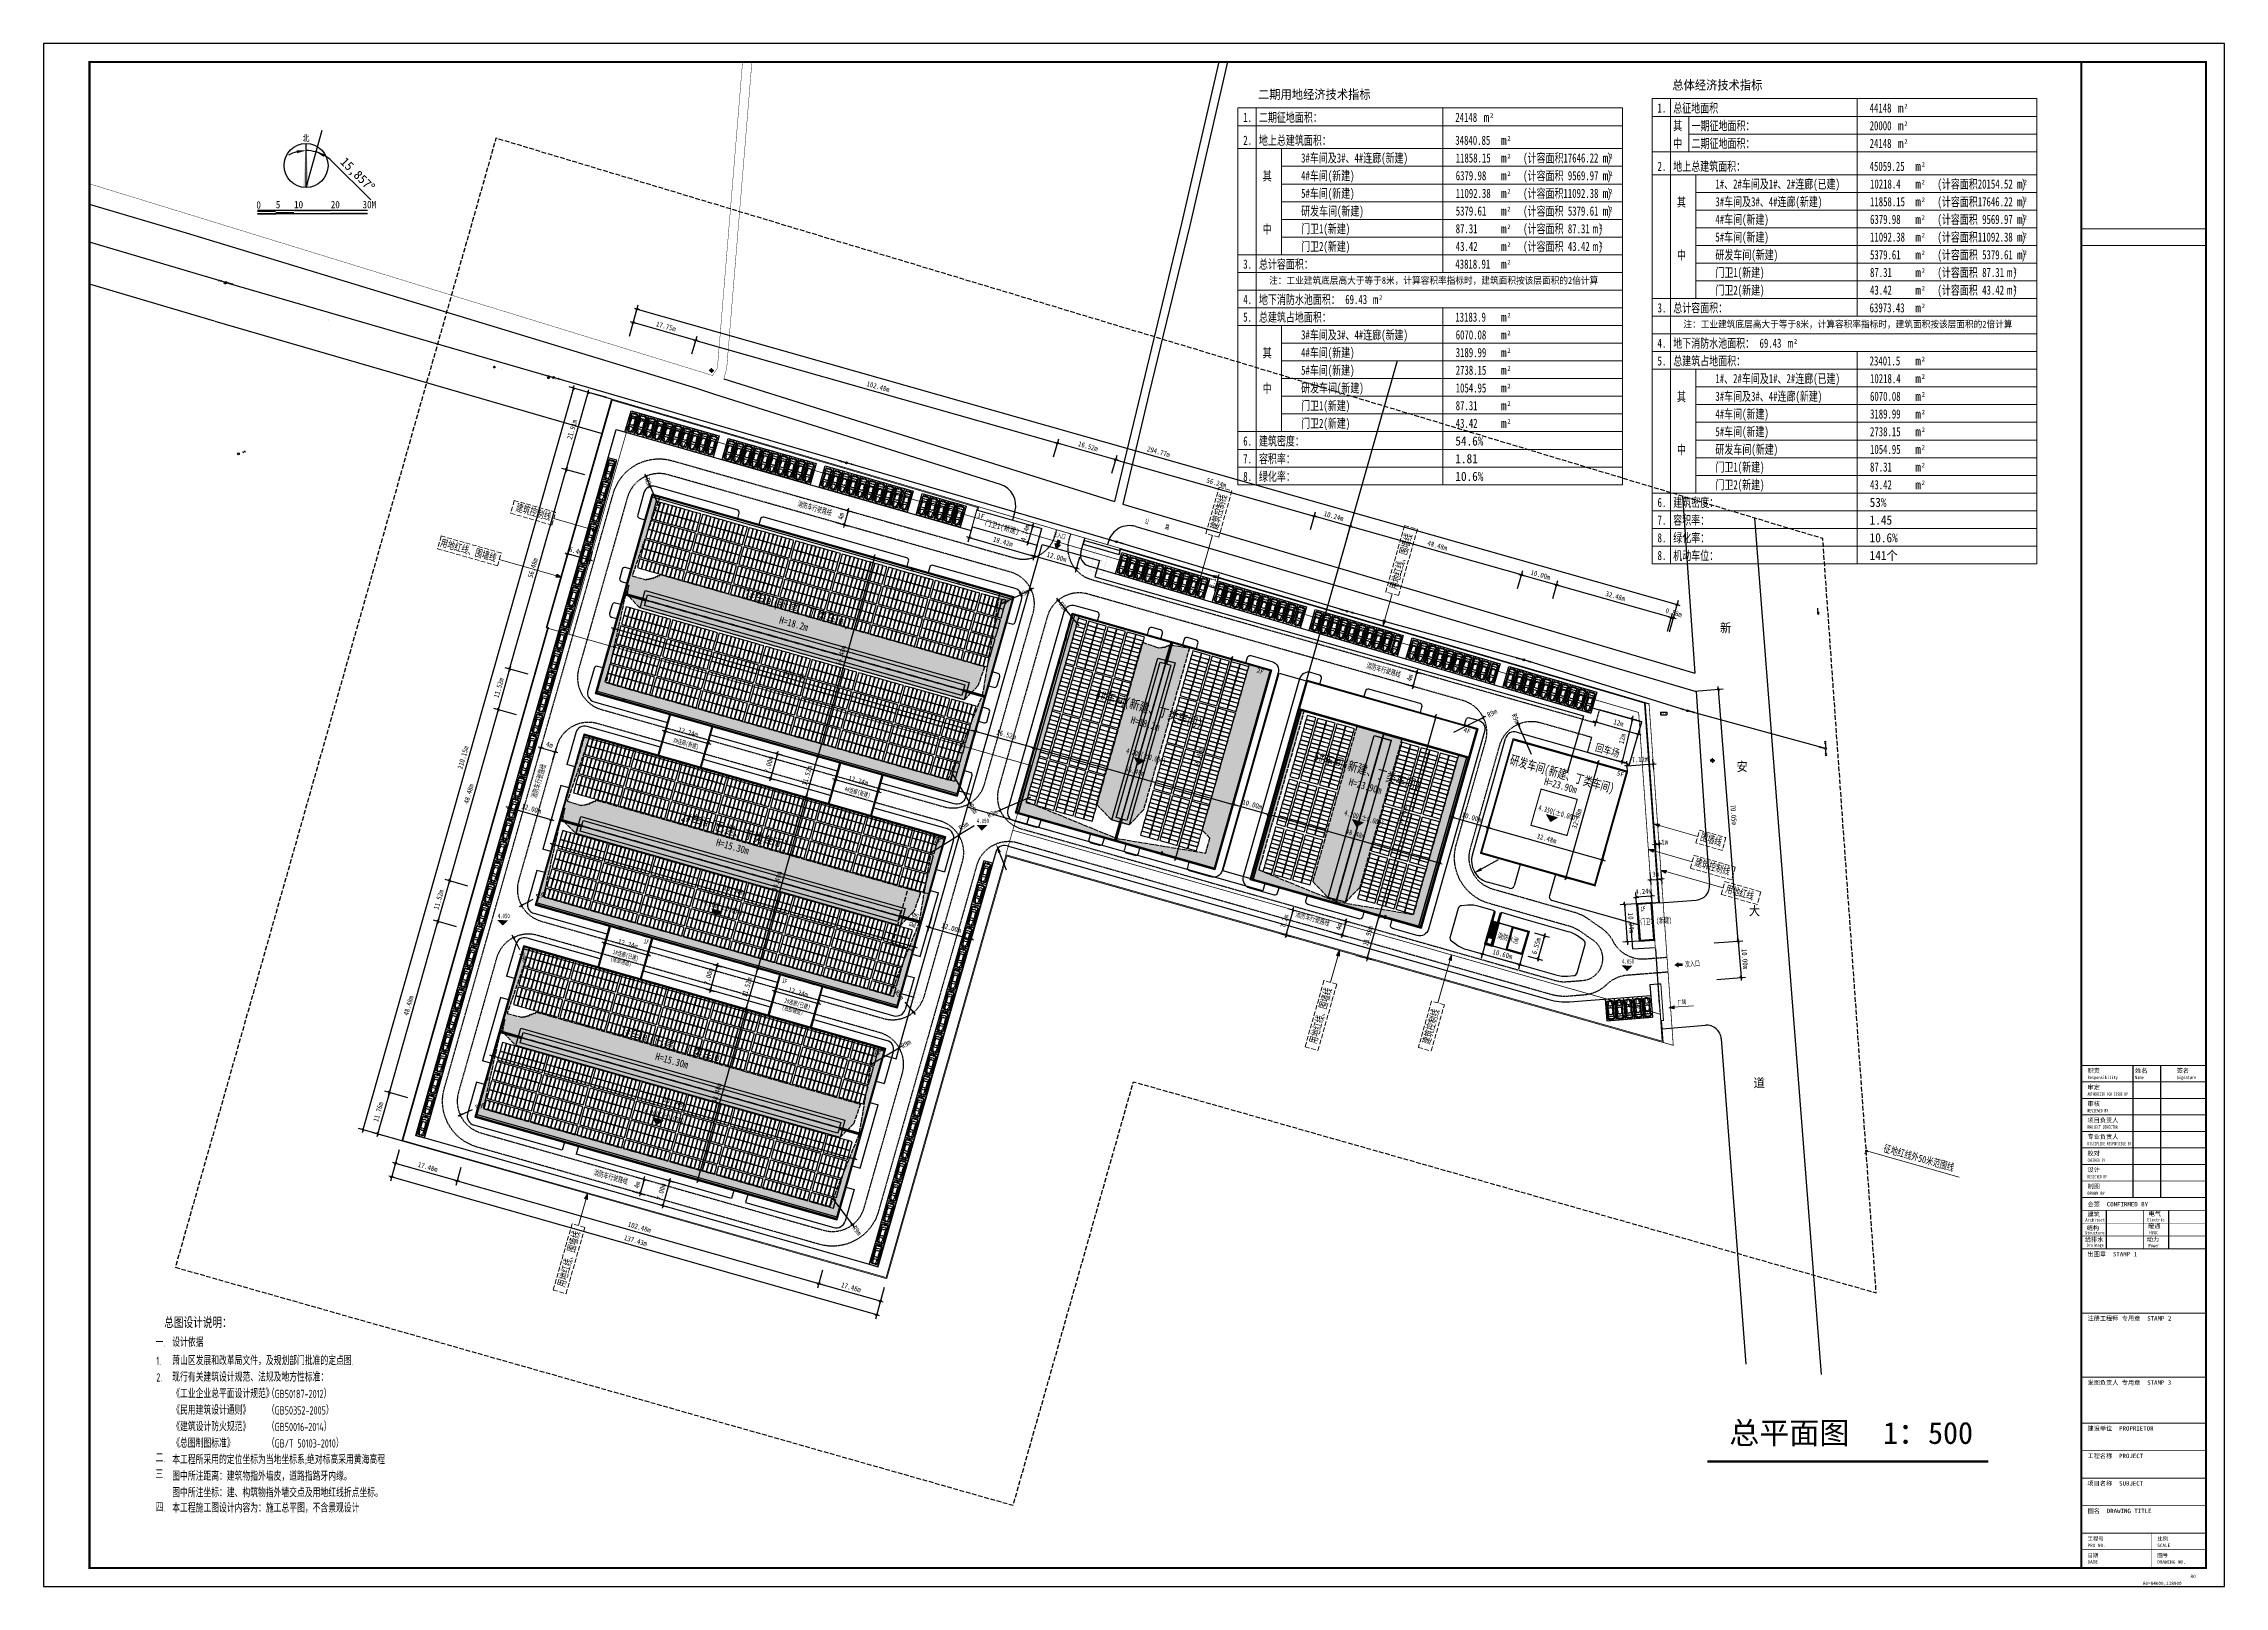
# Model space of a CAD drawing. Header units: millimetres. Extents: x 221342 to 221936, y -165780 to -165359.
import ezdxf
from ezdxf.enums import TextEntityAlignment as Align

# ---------------------------------------------------------------- set-up
doc = ezdxf.new("R2010")
doc.units = ezdxf.units.MM
for name, pattern in [('CENTER', [5.08, 3.175, -0.635, 0.635, -0.635]), ('DASH', [0.35, 0.25, -0.1]), ('DASHED', [1.524, 1.27, -0.254]), ('X33', [28, 25, -3])]:
    doc.linetypes.add(name, pattern=pattern)
doc.layers.add('0-道路', color=22, linetype='Continuous', lineweight=0)
doc.layers.add('地形图', color=250, linetype='Continuous', lineweight=13)
for name, color, linetype in [('B-文字', 30, 'Continuous'), ('biao1', 5, 'Continuous'), ('COLUMN', 220, 'Continuous'), ('DIM_TEXT', 7, 'Continuous'), ('DLSS', 4, 'Continuous'), ('DX', 250, 'Continuous'), ('JZ-楼梯', 15, 'Continuous'), ('NOTH', 3, 'Continuous'), ('PUB_DIM', 3, 'Continuous'), ('PUB_TEXT', 7, 'Continuous'), ('sgt-室外', 47, 'Continuous'), ('SOLID_HATCH', 251, 'Continuous'), ('TEXT', 171, 'Continuous'), ('TK', 3, 'Continuous'), ('WALL', 51, 'Continuous'), ('WINDOW', 150, 'Continuous'), ('zt-道路', 240, 'Continuous'), ('包边板', 8, 'Continuous'), ('单元区域外轮廓', 7, 'ByLayer'), ('屋脊线', 7, 'ByLayer'), ('工矿建筑物及其它设施', 231, 'Continuous'), ('并网柜', 7, 'ByLayer'), ('开关站', 7, 'ByLayer'), ('柱', 2, 'Continuous'), ('测量控制点', 1, 'Continuous'), ('消防车道', 3, 'Continuous'), ('电缆通道', 7, 'ByLayer'), ('管线及附属设施', 4, 'Continuous'), ('箱变', 7, 'ByLayer'), ('组件', 7, 'ByLayer'), ('绿化', 3, 'Continuous'), ('轴网标注', 240, 'Continuous'), ('逆变器', 7, 'ByLayer'), ('阴影', 8, 'DASHED'), ('障碍物', 7, 'ByLayer')]:
    doc.layers.add(name, color=color, linetype=linetype)
doc.styles.add('-仿宋_GB2312', font='', dxfattribs={"width": 0.8})
doc.styles.add('-黑体', font='', dxfattribs={"width": 0.7})
doc.styles.add('_HZTXT', font='txt.shx', dxfattribs={"width": 0.8, "bigfont": 'HZTXT.shx'})
doc.styles.add('Albedo', font='gbenor', dxfattribs={"bigfont": 'gbcbig'})
doc.styles.add('DIM', font='txt')
doc.styles.add('dim_font', font='SIMPLEX.shx', dxfattribs={"width": 0.8})
doc.styles.add('HZHT', font='')
doc.styles.add('TSSD_REIN', font='Tssdeng.shx', dxfattribs={"width": 0.7, "bigfont": 'hztxt.shx'})
doc.styles.add('图框字体2', font='', dxfattribs={"width": 0.8})
doc.styles.get('-仿宋_GB2312').set_extended_font_data('FangSong_GB2312')
doc.styles.get('-黑体').set_extended_font_data('SimHei')
doc.styles.get('HZHT').set_extended_font_data('SimHei')
doc.styles.get('图框字体2').set_extended_font_data('FangSong')
doc.dimstyles.new('AXIS150', dxfattribs={"dimscale": 1.5, "dimtxt": 300, "dimasz": 1, "dimexe": 250, "dimexo": 300, "dimgap": 150, "dimtad": 1, "dimdec": 0, "dimtxsty": 'dim_font', "dimblk": '_DIMX', "dimblk1": '_DIMX', "dimblk2": '_DIMX', "dimcen": 2.5, "dimse1": 1, "dimse2": 1, "dimclrt": 9, "dimazin": 3, "dimtfac": 1, "dimtdec": 0, "dimtix": 1, "dimtmove": 2, "dimatfit": 3, "dimldrblk": '_DIMX'})
doc.dimstyles.get("Standard").update_dxf_attribs({"dimtxt": 2.5, "dimasz": 2.5, "dimexe": 1.25, "dimexo": 0.625, "dimtad": 1, "dimtxsty": 'Standard', "dimcen": 2.5, "dimazin": 3, "dimtfac": 1, "dimtmove": 0, "dimatfit": 3})
pattern_1 = [(344.143, (221595.9987, -165598.90403), (0.17959642, 0.19653122), [0, -0.238125])]

msp = doc.modelspace()

# ---------------------------------------------------------------- texts
at = {"style": 'DIM', "flags": 9}
for tag, s in [('YSIZE', '1100'), ('XSIZE', '5500')]:
    msp.add_attdef(tag, (221404.583, -165405.626), s, height=0.0025, dxfattribs=at)
at = {"layer": 'B-文字', "color": 0, "style": 'TSSD_REIN', "width": 0.7}
for s, height, p in [('总图设计说明：', 3, (221374.574, -165709.375, -2.551)), ('一.', 2.25, (221372.188, -165714.426, -2.551)), ('设计依据', 2.25, (221376.751, -165714.426, -2.551)), ('1.', 2.25, (221372.406, -165719.423, -2.551)), ('2.', 2.25, (221372.406, -165723.923, -2.551)), ('现行有关建筑设计规范、法规及地方性标准：', 2.25, (221376.749, -165723.923, -2.551)), ('萧山区发展和改革局文件，及规划部门批准的定点图.', 2.25, (221376.749, -165719.423, -2.551)), ('《工业企业总平面设计规范》          ', 2.25, (221376.749, -165728.423, -2.551)), ('（GB50187-2012）', 2.25, (221402.561, -165728.423, -2.551)), ('《民用建筑设计通则》            ', 2.25, (221376.749, -165732.923, -2.551)), ('（GB50352-2005）', 2.25, (221402.561, -165732.923, -2.551)), ('《建筑设计防火规范》', 2.25, (221376.749, -165737.423, -2.551)), ('《总图制图标准》', 2.25, (221376.749, -165741.923, -2.551)), ('（GB50016-2014）', 2.25, (221402.561, -165737.423, -2.551)), ('（GB/T 50103-2010）', 2.25, (221402.561, -165741.923, -2.551)), ('二.', 2.25, (221372.188, -165745.926, -2.551)), ('本工程所采用的定位坐标为当地坐标系;绝对标高采用黄海高程', 2.25, (221376.749, -165746.423, -2.551)), ('三.', 2.25, (221372.188, -165750.426, -2.551)), ('图中所注距离：建筑物指外墙皮，道路指路牙内缘。', 2.25, (221376.749, -165750.923, -2.551)), ('四.', 2.25, (221372.188, -165759.426, -2.551)), ('本工程施工图设计内容为：施工总平图，不含景观设计', 2.25, (221376.749, -165759.588, -2.551)), ('图中所注坐标：建、构筑物指外墙交点及用地红线折点坐标。', 2.25, (221376.749, -165755.423, -2.551))]:
    msp.add_text(s, height=height, dxfattribs=at).set_placement(p)
at = {"layer": 'PUB_DIM', "color": 5, "lineweight": 0, "style": '-黑体'}
for s, height, width, p in [('二期用地经济技术指标', 2.5, 0.9, (221672.744, -165374.329)), ('总体经济技术指标', 2.5, 0.9, (221785.686, -165371.787)), ('1.', 2.5, 0.7, (221781.659, -165378.045)), ('m', 2.5, 0.9, (221847.173, -165378.045)), ('2', 1.25, 0.9, (221848.908, -165376.888)), ('1.', 2.5, 0.7, (221668.717, -165380.588)), ('m', 2.5, 0.9, (221734.231, -165380.588)), ('2', 1.25, 0.9, (221735.966, -165379.43)), ('m', 2.5, 0.9, (221847.173, -165382.867)), ('2', 1.25, 0.9, (221848.908, -165381.709)), ('2.', 2.5, 0.7, (221668.717, -165386.842)), ('34840.85', 2.5, 0.7, (221726.534, -165386.842)), ('m', 2.5, 0.9, (221738.978, -165386.842)), ('m', 2.5, 0.9, (221738.978, -165391.663)), ('2', 1.25, 0.9, (221740.713, -165385.684)), ('2', 1.25, 0.9, (221740.713, -165390.506)), ('m', 2.5, 0.9, (221766.693, -165391.663)), ('2', 1.25, 0.9, (221768.511, -165390.506)), ('m', 2.5, 0.9, (221847.173, -165387.688)), ('2', 1.25, 0.9, (221848.908, -165386.53)), ('其', 2.5, 0.7, (221674.011, -165396.601)), ('m', 2.5, 0.9, (221738.978, -165396.485)), ('2', 1.25, 0.9, (221740.713, -165395.327)), ('m', 2.5, 0.9, (221766.693, -165396.485)), ('2', 1.25, 0.9, (221768.511, -165395.327)), ('2.', 2.5, 0.7, (221781.659, -165393.942)), ('45059.25', 2.5, 0.7, (221839.477, -165393.942)), ('m', 2.5, 0.9, (221851.92, -165393.942)), ('2', 1.25, 0.9, (221853.655, -165392.784)), ('m', 2.5, 0.9, (221738.978, -165401.306)), ('2', 1.25, 0.9, (221740.713, -165400.149)), ('m', 2.5, 0.9, (221766.693, -165401.306)), ('2', 1.25, 0.9, (221768.511, -165400.149)), ('其', 2.5, 0.7, (221786.954, -165403.701)), ('m', 2.5, 0.9, (221851.92, -165398.763)), ('m', 2.5, 0.9, (221851.92, -165403.585)), ('2', 1.25, 0.9, (221853.655, -165397.606)), ('2', 1.25, 0.9, (221853.655, -165402.427)), ('m', 2.5, 0.9, (221879.635, -165398.763)), ('m', 2.5, 0.9, (221879.635, -165403.585)), ('2', 1.25, 0.9, (221881.453, -165397.606)), ('2', 1.25, 0.9, (221881.453, -165402.427)), ('m', 2.5, 0.9, (221738.978, -165406.128)), ('2', 1.25, 0.9, (221740.713, -165404.97)), ('m', 2.5, 0.9, (221766.693, -165406.128)), ('2', 1.25, 0.9, (221768.511, -165404.97)), ('m', 2.5, 0.9, (221851.92, -165408.406)), ('2', 1.25, 0.9, (221853.655, -165407.249)), ('m', 2.5, 0.9, (221879.635, -165408.406)), ('2', 1.25, 0.9, (221881.453, -165407.249)), ('中', 2.5, 0.7, (221674.011, -165411.065)), ('m', 2.5, 0.9, (221738.978, -165410.949)), ('2', 1.25, 0.9, (221740.713, -165409.792)), ('2', 1.25, 0.9, (221740.713, -165414.613)), ('m', 2.5, 0.9, (221763.922, -165410.949)), ('2', 1.25, 0.9, (221765.739, -165409.792)), ('2', 1.25, 0.9, (221765.739, -165414.613)), ('m', 2.5, 0.9, (221851.92, -165413.228)), ('2', 1.25, 0.9, (221853.655, -165412.07)), ('m', 2.5, 0.9, (221879.635, -165413.228)), ('2', 1.25, 0.9, (221881.453, -165412.07)), ('3.', 2.5, 0.7, (221668.717, -165420.592)), ('43818.91', 2.5, 0.7, (221726.534, -165420.592)), ('m', 2.5, 0.9, (221738.978, -165415.77)), ('m', 2.5, 0.9, (221738.978, -165420.592)), ('2', 1.25, 0.9, (221740.713, -165419.434)), ('m', 2.5, 0.9, (221763.922, -165415.77)), ('中', 2.5, 0.7, (221786.954, -165418.165)), ('m', 2.5, 0.9, (221851.92, -165418.049)), ('2', 1.25, 0.9, (221853.655, -165416.892)), ('m', 2.5, 0.9, (221879.635, -165418.049)), ('2', 1.25, 0.9, (221881.453, -165416.892)), ('注：工业建筑底层高大于等于8米，计算容积率指标时，建筑面积按该层面积的2倍计算', 1.875, 0.9, (221675.774, -165424.736)), ('m', 2.5, 0.9, (221851.92, -165422.871)), ('2', 1.25, 0.9, (221853.655, -165421.713)), ('2', 1.25, 0.9, (221853.655, -165426.534)), ('m', 2.5, 0.9, (221876.864, -165422.871)), ('2', 1.25, 0.9, (221878.682, -165421.713)), ('2', 1.25, 0.9, (221878.682, -165426.534)), ('4.', 2.5, 0.7, (221668.717, -165430.235)), ('m', 2.5, 0.9, (221704.014, -165430.235)), ('2', 1.25, 0.9, (221705.749, -165429.077)), ('3.', 2.5, 0.7, (221781.659, -165432.513)), ('63973.43', 2.5, 0.7, (221839.477, -165432.513)), ('m', 2.5, 0.9, (221851.92, -165427.692)), ('m', 2.5, 0.9, (221851.92, -165432.513)), ('2', 1.25, 0.9, (221853.655, -165431.356)), ('m', 2.5, 0.9, (221876.864, -165427.692)), ('5.', 2.5, 0.7, (221668.717, -165435.056)), ('总建筑占地面积：', 2.5, 0.7, (221672.991, -165435.056)), ('13183.9', 2.5, 0.7, (221726.534, -165435.056)), ('m', 2.5, 0.9, (221738.978, -165435.056)), ('2', 1.25, 0.9, (221740.713, -165433.899)), ('注：工业建筑底层高大于等于8米，计算容积率指标时，建筑面积按该层面积的2倍计算', 1.875, 0.9, (221788.716, -165436.657)), ('其', 2.5, 0.7, (221674.011, -165444.815)), ('m', 2.5, 0.9, (221738.978, -165439.878)), ('m', 2.5, 0.9, (221738.978, -165444.699)), ('2', 1.25, 0.9, (221740.713, -165438.72)), ('2', 1.25, 0.9, (221740.713, -165443.542)), ('4.', 2.5, 0.7, (221781.659, -165442.156)), ('m', 2.5, 0.9, (221817.081, -165442.156)), ('2', 1.25, 0.9, (221818.816, -165440.999)), ('m', 2.5, 0.9, (221738.978, -165449.52)), ('2', 1.25, 0.9, (221740.713, -165448.363)), ('5.', 2.5, 0.7, (221781.659, -165446.978)), ('总建筑占地面积：', 2.5, 0.7, (221785.934, -165446.978)), ('23401.5', 2.5, 0.7, (221839.477, -165446.978)), ('m', 2.5, 0.9, (221851.92, -165446.978)), ('2', 1.25, 0.9, (221853.655, -165445.82)), ('中', 2.5, 0.7, (221674.011, -165454.458)), ('m', 2.5, 0.9, (221738.978, -165454.342)), ('2', 1.25, 0.9, (221740.713, -165453.184)), ('其', 2.5, 0.7, (221786.954, -165456.737)), ('m', 2.5, 0.9, (221851.92, -165451.799)), ('m', 2.5, 0.9, (221851.92, -165456.621)), ('2', 1.25, 0.9, (221853.655, -165450.642)), ('2', 1.25, 0.9, (221853.655, -165455.463)), ('m', 2.5, 0.9, (221738.978, -165459.163)), ('2', 1.25, 0.9, (221740.713, -165458.006)), ('m', 2.5, 0.9, (221851.92, -165461.442)), ('2', 1.25, 0.9, (221853.655, -165460.284)), ('6.', 2.5, 0.7, (221668.717, -165468.806)), ('建筑密度：', 2.5, 0.7, (221672.991, -165468.806)), ('54.6%', 2.5, 0.9, (221726.534, -165468.806)), ('m', 2.5, 0.9, (221738.978, -165463.985)), ('2', 1.25, 0.9, (221740.713, -165462.827)), ('m', 2.5, 0.9, (221851.92, -165466.263)), ('2', 1.25, 0.9, (221853.655, -165465.106)), ('7.', 2.5, 0.7, (221668.717, -165473.628)), ('容积率：', 2.5, 0.7, (221672.991, -165473.628)), ('1.81', 2.5, 0.9, (221726.534, -165473.628)), ('中', 2.5, 0.7, (221786.954, -165471.201)), ('m', 2.5, 0.9, (221851.92, -165471.085)), ('2', 1.25, 0.9, (221853.655, -165469.927)), ('8.', 2.5, 0.7, (221668.717, -165478.449)), ('绿化率：', 2.5, 0.7, (221672.991, -165478.449)), ('10.6%', 2.5, 0.9, (221726.534, -165478.449)), ('m', 2.5, 0.9, (221851.92, -165475.906)), ('m', 2.5, 0.9, (221851.92, -165480.728)), ('2', 1.25, 0.9, (221853.655, -165474.749)), ('2', 1.25, 0.9, (221853.655, -165479.57)), ('6.', 2.5, 0.7, (221781.659, -165485.549)), ('建筑密度：', 2.5, 0.7, (221785.934, -165485.549)), ('53%', 2.5, 0.9, (221839.477, -165485.549)), ('7.', 2.5, 0.7, (221781.659, -165490.371)), ('容积率：', 2.5, 0.7, (221785.934, -165490.371)), ('1.45', 2.5, 0.9, (221839.477, -165490.371)), ('8.', 2.5, 0.7, (221781.659, -165495.192)), ('绿化率：', 2.5, 0.7, (221785.934, -165495.192)), ('10.6%', 2.5, 0.9, (221839.477, -165495.192)), ('8.', 2.5, 0.7, (221781.659, -165500.013)), ('机动车位：', 2.5, 0.7, (221785.934, -165500.013)), ('141个', 2.5, 0.9, (221839.477, -165500.013)), ('新', 2.5, 0.9, (221798.686, -165519.733)), ('安', 2.5, 0.9, (221803.173, -165557.55)), ('大', 2.5, 0.9, (221806.557, -165596.862)), ('道', 2.5, 0.9, (221807.827, -165643.762))]:
    msp.add_text(s, height=height, dxfattribs=dict(at, width=width)).set_placement(p)
at = {"layer": 'PUB_DIM', "color": 7, "lineweight": 0, "style": '-黑体', "width": 0.7}
for s, p in [('二期征地面积：', (221672.991, -165380.588)), ('总征地面积', (221785.934, -165378.045)), ('44148', (221839.477, -165378.045)), ('24148', (221726.534, -165380.588)), ('其', (221785.934, -165382.867)), ('一期征地面积：', (221790.934, -165382.867)), ('20000', (221839.477, -165382.867)), ('地上总建筑面积：', (221672.991, -165386.842)), ('3#车间及3#、4#连廊(新建)', (221684.484, -165391.663)), ('中', (221785.934, -165387.688)), ('二期征地面积：', (221790.934, -165387.688)), ('24148', (221839.477, -165387.688)), ('4#车间(新建)', (221684.484, -165396.485)), ('地上总建筑面积：', (221785.934, -165393.942)), ('5#车间(新建)', (221684.484, -165401.306)), ('3#车间及3#、4#连廊(新建)', (221797.426, -165403.585)), ('1#、2#车间及1#、2#连廊(已建)', (221797.426, -165398.763)), ('研发车间(新建)', (221684.484, -165406.128)), ('5379.61', (221726.639, -165406.128)), ('(计容面积 5379.61  )', (221745.028, -165406.128)), ('4#车间(新建)', (221797.426, -165408.406)), ('门卫1(新建)', (221684.484, -165410.949)), ('门卫2(新建)', (221684.484, -165415.77)), ('43.42', (221726.639, -165415.77)), ('87.31', (221726.639, -165410.949)), ('(计容面积 87.31  )', (221745.028, -165410.949)), ('(计容面积 43.42  )', (221745.028, -165415.77)), ('5#车间(新建)', (221797.426, -165413.228)), ('总计容面积：', (221672.991, -165420.592)), ('研发车间(新建)', (221797.426, -165418.049)), ('5379.61', (221839.582, -165418.049)), ('(计容面积 5379.61  )', (221857.97, -165418.049)), ('门卫1(新建)', (221797.426, -165422.871)), ('门卫2(新建)', (221797.426, -165427.692)), ('43.42', (221839.582, -165427.692)), ('87.31', (221839.582, -165422.871)), ('(计容面积 87.31  )', (221857.97, -165422.871)), ('(计容面积 43.42  )', (221857.97, -165427.692)), ('地下消防水池面积：', (221672.991, -165430.235)), ('69.43', (221696.531, -165430.235)), ('总计容面积：', (221785.934, -165432.513)), ('3#车间及3#、4#连廊(新建)', (221684.484, -165439.878)), ('6070.08', (221726.639, -165439.878)), ('4#车间(新建)', (221684.484, -165444.699)), ('3189.99', (221726.639, -165444.699)), ('地下消防水池面积：', (221785.934, -165442.156)), ('69.43', (221809.473, -165442.156)), ('5#车间(新建)', (221684.484, -165449.52)), ('2738.15', (221726.639, -165449.52)), ('1#、2#车间及1#、2#连廊(已建)', (221797.426, -165451.799)), ('10218.4', (221839.582, -165451.799)), ('研发车间(新建)', (221684.484, -165454.342)), ('1054.95', (221726.639, -165454.342)), ('3#车间及3#、4#连廊(新建)', (221797.426, -165456.621)), ('6070.08', (221839.582, -165456.621)), ('门卫1(新建)', (221684.484, -165459.163)), ('门卫2(新建)', (221684.484, -165463.985)), ('87.31', (221726.639, -165459.163)), ('4#车间(新建)', (221797.426, -165461.442)), ('3189.99', (221839.582, -165461.442)), ('43.42', (221726.639, -165463.985)), ('5#车间(新建)', (221797.426, -165466.263)), ('2738.15', (221839.582, -165466.263)), ('研发车间(新建)', (221797.426, -165471.085)), ('门卫1(新建)', (221797.426, -165475.906)), ('1054.95', (221839.582, -165471.085)), ('门卫2(新建)', (221797.426, -165480.728)), ('43.42', (221839.582, -165480.728)), ('87.31', (221839.582, -165475.906))]:
    msp.add_text(s, height=2.5, dxfattribs=at).set_placement(p)
at = {"layer": 'PUB_DIM', "color": 6, "lineweight": 0, "style": '-黑体', "width": 0.7}
for s, p in [('11858.15', (221726.639, -165391.663)), ('(计容面积17646.22  )', (221745.028, -165391.663)), ('6379.98', (221726.639, -165396.485)), ('(计容面积 9569.97  )', (221745.028, -165396.485)), ('11092.38', (221726.639, -165401.306)), ('(计容面积11092.38  )', (221745.028, -165401.306)), ('10218.4', (221839.582, -165398.763)), ('11858.15', (221839.582, -165403.585)), ('(计容面积20154.52  )', (221857.97, -165398.763)), ('(计容面积17646.22  )', (221857.97, -165403.585)), ('6379.98', (221839.582, -165408.406)), ('(计容面积 9569.97  )', (221857.97, -165408.406)), ('11092.38', (221839.582, -165413.228)), ('(计容面积11092.38  )', (221857.97, -165413.228))]:
    msp.add_text(s, height=2.5, dxfattribs=at).set_placement(p)
at = {"layer": 'PUB_DIM', "color": 20, "lineweight": 0, "style": '-黑体', "width": 0.9}
for s, p in [('0', (221399.678, -165404.217)), ('5', (221404.973, -165404.126)), ('10', (221409.973, -165404.126)), ('20', (221419.973, -165404.126)), ('30M', (221428.638, -165404.126))]:
    msp.add_text(s, height=2, dxfattribs=at).set_placement(p)
at = {"layer": 'PUB_DIM', "color": 20, "lineweight": 0, "style": '-黑体', "width": 0.7}
for s, rotation, p in [('建筑控制线', 344.142763, (221470.239, -165486.531)), ('建筑控制线', 74.142763, (221661.634, -165491.899)), ('用地红线、围墙线', 344.142763, (221449.679, -165496.167)), ('用地红线、围墙线', 74.142763, (221710.536, -165508.188)), ('围墙线', 344.142763, (221793.165, -165576.321)), ('建筑控制线', 344.142763, (221791.648, -165583.197)), ('用地红线', 344.142763, (221800.034, -165590.491)), ('用地红线、围墙线', 74.142763, (221688.612, -165632.012)), ('建筑控制线', 74.142763, (221719.495, -165632.154)), ('征地红线外50米范围线', 344.142763, (221843.081, -165661.221)), ('用地红线、围墙线', 74.142763, (221483.649, -165698.306))]:
    msp.add_text(s, height=2, rotation=rotation, dxfattribs=at).set_placement(p)
at = {"layer": 'PUB_DIM', "color": 5, "lineweight": 0, "style": '-黑体'}
for s, height, rotation, width, p in [('消防车行驶路线', 1.5, 344.142763, 0.65, (221547.123, -165485.307)), ('门卫1(新建)', 1.5, 344.142763, 0.8, (221598.171, -165490.46)), ('公       路', 1.25, 344.142763, 0.65, (221641.721, -165489.92)), ('主入口', 1.25, 344.142763, 0.65, (221616.805, -165493.422)), ('3#车间(新建、丁类车间)', 2.5, 344.142763, 0.8, (221532.481, -165510.39)), ('H=18.2m', 2, 344.142763, 0.8, (221542.06, -165517.223)), ('消防车行驶路线', 1.5, 344.142763, 0.65, (221702.196, -165529.356)), ('4#车间(新建、丁类车间)', 2.5, 344.142763, 0.8, (221628.3, -165537.607)), ('H=18.2m', 2, 344.142763, 0.8, (221637.88, -165544.441)), ('3#连廊(新建)', 1.25, 344.142763, 0.65, (221513.165, -165549.618)), ('回车场', 2, 344.142763, 0.8, (221764.525, -165551.945)), ('消防车行驶路线', 1.5, 74.142763, 0.65, (221476.036, -165565.069)), ('4.200(%%p0.000)', 1.5, 344.142763, 0.65, (221636.68, -165552.633)), ('5#车间(新建、丁类车间)', 2.5, 344.142763, 0.8, (221687.747, -165554.493)), ('研发车间(新建、丁类车间)', 2.5, 344.142763, 0.7, (221741.206, -165555.505)), ('4#连廊(新建)', 1.25, 344.142763, 0.65, (221559.927, -165562.901)), ('H=23.90m', 2, 344.142763, 0.8, (221697.327, -165561.326)), ('H=23.90m', 2, 344.142763, 0.8, (221750.582, -165561.16)), ('4.200(%%p0.000)', 1.5, 344.142763, 0.65, (221696.127, -165569.519)), ('4.350(%%p0.000)', 1.5, 344.142763, 0.65, (221749.024, -165568.158)), ('2#车间(已建、丁类车间)', 2.5, 344.142763, 0.8, (221515.274, -165570.965)), ('H=15.30m', 2, 344.142763, 0.8, (221524.854, -165577.798)), ('4.200(%%p0.000)', 1.5, 344.142763, 0.65, (221521.419, -165593.86)), ('配电房', 1.5, 74.142763, 0.65, (221579.124, -165600.299)), ('消防车行驶路线', 1.5, 344.142763, 0.65, (221682.85, -165597.15)), ('门卫1 (新建)', 1.5, 4.054062, 0.65, (221777.017, -165599.445)), ('1F', 1.25, 4.054062, 0.65, (221777.08, -165595.75)), ('1F', 1.25, 344.142763, 0.65, (221505.204, -165604.427)), ('消防水池', 1.5, 344.142763, 0.7, (221737.867, -165603.013)), ('(底部通道)', 1.25, 344.142763, 0.65, (221496.121, -165609.155)), ('1#连廊(已建)', 1.25, 344.142763, 0.65, (221496.77, -165607.335)), ('次入口', 1.5, 4.054062, 0.65, (221789.166, -165610.969)), ('1F', 1.25, 344.142763, 0.65, (221542.892, -165615.132)), ('(底部通道)', 1.25, 344.142763, 0.65, (221542.884, -165622.437)), ('2#连廊(已建)', 1.25, 344.142763, 0.65, (221543.532, -165620.617)), ('厂牌', 1.25, 4.054062, 0.65, (221787.184, -165621.304)), ('1#车间(已建、丁类车间)', 2.5, 344.142763, 0.8, (221498.694, -165629.334)), ('H=15.30m', 2, 344.142763, 0.8, (221508.274, -165636.167)), ('4.200(%%p0.000)', 1.5, 344.142763, 0.65, (221505.344, -165650.758)), ('消防车行驶路线', 1.5, 344.142763, 0.65, (221491.534, -165667.554))]:
    msp.add_text(s, height=height, rotation=rotation, dxfattribs=dict(at, width=width)).set_placement(p)
for s, p in [('1F', (221596.086, -165488.298)), ('2F', (221602.945, -165511.595)), ('2F', (221672.249, -165530.628)), ('4F', (221728.627, -165546.803)), ('5F', (221770.418, -165558.644)), ('1F', (221584.289, -165576.905)), ('1F', (221567.894, -165634.622))]:
    msp.add_text(s, height=1.25, rotation=344.142763, dxfattribs=at).set_placement(p)
at = {"layer": 'PUB_DIM', "color": 80, "lineweight": 0, "style": '-黑体', "width": 0.65}
for p in [(221597.727, -165571.113), (221467.112, -165597.036), (221773.614, -165609.403)]:
    msp.add_attdef('4.050', text='', height=1.25, dxfattribs=at).set_placement(p, align=Align.MIDDLE)
at = {"layer": 'TEXT', "style": 'HZHT'}
for s, p in [('总平面图', (221801.212, -165740.923, -20.765)), ('1：500', (221843.15, -165740.923, -20.765))]:
    msp.add_text(s, height=6, dxfattribs=at).set_placement(p)
at = {"layer": 'TK', "style": '图框字体2'}
for s, height, p in [('职责', 1.2, (221898.884, -165639.762)), ('姓名', 1.2, (221911.848, -165639.762)), ('签名', 1.2, (221923.198, -165639.762)), ('审定', 1.2, (221898.884, -165644.299)), ('审核', 1.2, (221898.884, -165648.799)), ('项目负责人', 1.2, (221898.884, -165653.299)), ('专业负责人', 1.2, (221898.884, -165657.799)), ('校对', 1.2, (221898.884, -165662.299)), ('设计', 1.2, (221898.884, -165666.799)), ('制图', 1.2, (221898.884, -165671.299)), ('会签  CONFIRMED BY', 1.2, (221898.884, -165676.199)), ('建筑', 1.2, (221898.852, -165678.922)), ('暖通', 1.2, (221915.404, -165682.18)), ('电气', 1.2, (221915.554, -165678.83)), ('给排水', 1.2, (221898.171, -165685.825)), ('结构', 1.2, (221898.657, -165682.649)), ('动力', 1.2, (221915.014, -165685.8)), ('出图章  STAMP 1', 1.2, (221898.884, -165689.799)), ('注册工程师 专用章  STAMP 2', 1.2, (221898.884, -165707.299)), ('发图负责人 专用章  STAMP 3', 1.2, (221898.884, -165724.799)), ('建设单位  PROPRIETOR', 1.2, (221898.884, -165737.299)), ('工程名称  PROJECT', 1.2, (221898.884, -165744.799)), ('项目名称  SUBJECT', 1.2, (221898.884, -165752.299)), ('图名  DRAWING TITLE', 1.2, (221898.884, -165759.799)), ('工程号', 1.05, (221898.884, -165767.299)), ('PRO NO.', 0.9, (221898.884, -165769.032)), ('SCALE', 0.9, (221917.884, -165769.032)), ('比例', 1.05, (221917.884, -165767.299)), ('DATE', 0.9, (221898.884, -165773.532)), ('日期', 1.05, (221898.884, -165771.799)), ('DRAWING NO.', 0.9, (221917.884, -165773.532)), ('图号', 1.05, (221917.884, -165771.799)), ('A0=84000,118900', 0.9, (221913.963, -165779.377))]:
    msp.add_text(s, height=height, dxfattribs=at).set_placement(p)
for s, width, p in [('AUTHORIZED FOR ISSUE BY', 0.65, (221898.884, -165646.032)), ('Responsibility', 0.8, (221898.884, -165641.495)), ('Name', 0.8, (221911.848, -165641.495)), ('Signature', 0.8, (221923.198, -165641.495)), ('REVIEWED BY', 0.7, (221898.884, -165650.532)), ('PROJECT DIRECTOR', 0.7, (221898.884, -165655.032)), ('CHECKED BY', 0.65, (221898.884, -165664.032)), ('DISCIPLINE RESPONSIBLE BY', 0.65, (221898.884, -165659.532)), ('DESIGNED BY', 0.65, (221898.884, -165668.532)), ('DRAWN BY', 0.8, (221898.884, -165673.032)), ('Architect', 0.8, (221898.287, -165680.342)), ('Electric', 0.8, (221915.167, -165680.257)), ('Structure', 0.8, (221898.19, -165683.803)), ('Drainage', 0.8, (221898.619, -165687.207)), ('Power', 0.8, (221915.486, -165687.309)), ('HVAC', 0.8, (221915.767, -165683.797))]:
    msp.add_text(s, height=0.9, dxfattribs=dict(at, width=width)).set_placement(p)
at = {"layer": 'TK', "color": 254, "style": '图框字体2'}
msp.add_text('A0', height=0.9, dxfattribs=at).set_placement((221926.968, -165777.432))
at = {"layer": '逆变器', "color": 2}
for s, p in [('TB1', (221578.53, -165502.4, 16.782)), ('TB3', (221591.202, -165506, 16.782)), ('TB2', (221620.271, -165521.487, 16.656)), ('TB1', (221618.471, -165527.824, 16.656)), ('TB2', (221499.833, -165538.383, 16.782)), ('TB1', (221683.486, -165542.241, 22.657)), ('TB1', (221586.593, -165575.38, 14.233)), ('TB3', (221646.51, -165579.947, 17.384)), ('TB2', (221476.483, -165594.125, 14.233)), ('TB2', (221707.411, -165597.308, 23.157)), ('TB3', (221499.053, -165600.536, 14.233)), ('TB1', (221549.936, -165627.341, 14.233)), ('TB3', (221570.257, -165633.114, 14.233)), ('TB2', (221462.606, -165641.336, 14.754))]:
    msp.add_text(s, height=0.2, rotation=344.143, dxfattribs=at).set_placement(p, align=Align.MIDDLE_CENTER)

# ---------------------------------------------------------------- blocks, each defined once
blk = doc.blocks.new('117001')
at = {"layer": '测量控制点', "color": 1, "linetype": 'Continuous', "flags": 128}
for points in [[(-0.4, 0), (-0.65, 0)], [(0, 0.4), (0, 0.65)], [(0.4, 0), (0.65, 0)], [(0, -0.4), (0, -0.65)]]:
    blk.add_lwpolyline(points, dxfattribs=at)
at = {"layer": '测量控制点', "color": 1, "linetype": 'Continuous'}
blk.add_circle((0, 0), 0.4, dxfattribs=at)
at = {"layer": '测量控制点', "color": 1}
blk.add_point((0, 0), dxfattribs=at)
blk = doc.blocks.new('511301')
at = {"layer": '管线及附属设施', "color": 4, "linetype": 'Continuous', "flags": 128}
for points in [[(2, 0), (0.25, 0)], [(1.24, 0.15), (1.5, 0), (1.24, -0.15)], [(1.74, 0.15), (2, 0), (1.74, -0.15)]]:
    blk.add_lwpolyline(points, dxfattribs=at)
blk = doc.blocks.new('604')
at = {"layer": '管线及附属设施', "color": 4, "linetype": 'Continuous'}
blk.add_circle((0, 0), 0.25, dxfattribs=at)
blk = doc.blocks.new('DBLOCK1')
at = {"layer": '管线及附属设施', "color": 4}
for points in [[(516739.836727, 382893.4046), (516739.834675, 382893.394992), (516739.833894, 382893.385199)], [(516739.836727, 382893.4046), (516739.833894, 382893.385199), (516739.834399, 382893.375387)], [(516739.836727, 382893.4046), (516739.834399, 382893.375387), (516739.83618, 382893.365725)], [(516739.836727, 382893.4046), (516739.83618, 382893.365725), (516739.839207, 382893.356378)], [(516739.836727, 382893.4046), (516739.919845, 382893.458464), (516739.910051, 382893.459245)], [(516739.836727, 382893.4046), (516739.910051, 382893.459245), (516739.900239, 382893.45874)], [(516739.836727, 382893.4046), (516739.900239, 382893.45874), (516739.890577, 382893.456959)], [(516739.836727, 382893.4046), (516739.929453, 382893.456413), (516739.919845, 382893.458464)], [(516739.836727, 382893.4046), (516739.890577, 382893.456959), (516739.881231, 382893.453932)], [(516739.836727, 382893.4046), (516739.938711, 382893.453124), (516739.929453, 382893.456413)], [(516739.836727, 382893.4046), (516739.881231, 382893.453932), (516739.872359, 382893.449711)], [(516739.836727, 382893.4046), (516739.94746, 382893.448655), (516739.938711, 382893.453124)], [(516739.836727, 382893.4046), (516739.872359, 382893.449711), (516739.864114, 382893.444368)], [(516739.836727, 382893.4046), (516739.955552, 382893.443083), (516739.94746, 382893.448655)], [(516739.836727, 382893.4046), (516739.864114, 382893.444368), (516739.856637, 382893.437994)], [(516739.836727, 382893.4046), (516739.962846, 382893.436502), (516739.955552, 382893.443083)], [(516739.836727, 382893.4046), (516739.856637, 382893.437994), (516739.850056, 382893.430699)], [(516739.836727, 382893.4046), (516739.96922, 382893.429025), (516739.962846, 382893.436502)], [(516739.836727, 382893.4046), (516739.850056, 382893.430699), (516739.844484, 382893.422608)], [(516739.836727, 382893.4046), (516739.974563, 382893.42078), (516739.96922, 382893.429025)], [(516739.836727, 382893.4046), (516739.844484, 382893.422608), (516739.840015, 382893.413858)], [(516739.836727, 382893.4046), (516739.978784, 382893.411908), (516739.974563, 382893.42078)], [(516739.836727, 382893.4046), (516739.840015, 382893.413858), (516739.836727, 382893.4046)], [(516739.836727, 382893.4046), (516739.981811, 382893.402562), (516739.978784, 382893.411908)], [(516739.836727, 382893.4046), (516739.839207, 382893.356378), (516739.843428, 382893.347507)], [(516739.836727, 382893.4046), (516739.843428, 382893.347507), (516739.848771, 382893.339262)], [(516739.836727, 382893.4046), (516739.848771, 382893.339262), (516739.855145, 382893.331785)], [(516739.836727, 382893.4046), (516739.855145, 382893.331785), (516739.86244, 382893.325204)], [(516739.836727, 382893.4046), (516739.86244, 382893.325204), (516739.870531, 382893.319632)], [(516739.836727, 382893.4046), (516739.870531, 382893.319632), (516739.879281, 382893.315163)], [(516739.836727, 382893.4046), (516739.879281, 382893.315163), (516739.888539, 382893.311874)], [(516739.836727, 382893.4046), (516739.888539, 382893.311874), (516739.898147, 382893.309822)], [(516739.836727, 382893.4046), (516739.898147, 382893.309822), (516739.90794, 382893.309042)], [(516739.836727, 382893.4046), (516739.90794, 382893.309042), (516739.917752, 382893.309547)], [(516739.836727, 382893.4046), (516739.917752, 382893.309547), (516739.927414, 382893.311328)], [(516739.836727, 382893.4046), (516739.927414, 382893.311328), (516739.936761, 382893.314355)], [(516739.836727, 382893.4046), (516739.936761, 382893.314355), (516739.945632, 382893.318576)], [(516739.836727, 382893.4046), (516739.945632, 382893.318576), (516739.953877, 382893.323919)], [(516739.836727, 382893.4046), (516739.953877, 382893.323919), (516739.961354, 382893.330293)], [(516739.836727, 382893.4046), (516739.961354, 382893.330293), (516739.967935, 382893.337587)], [(516739.836727, 382893.4046), (516739.967935, 382893.337587), (516739.973508, 382893.345679)], [(516739.836727, 382893.4046), (516739.973508, 382893.345679), (516739.977976, 382893.354428)], [(516739.836727, 382893.4046), (516739.977976, 382893.354428), (516739.981265, 382893.363686)], [(516739.836727, 382893.4046), (516739.981265, 382893.363686), (516739.983317, 382893.373294)], [(516739.836727, 382893.4046), (516739.983317, 382893.373294), (516739.984097, 382893.383088)], [(516739.836727, 382893.4046), (516739.984097, 382893.383088), (516739.983592, 382893.3929)], [(516739.836727, 382893.4046), (516739.983592, 382893.3929), (516739.981811, 382893.402562)]]:
    blk.add_solid(points, dxfattribs=at)
blk = doc.blocks.new('DBLOCK2')
at = {"layer": '管线及附属设施', "color": 4}
for points in [[(516786.985146, 382880.052701), (516786.983051, 382880.043103), (516786.982227, 382880.033313)], [(516786.985146, 382880.052701), (516786.982227, 382880.033313), (516786.982688, 382880.023499)], [(516786.985146, 382880.052701), (516786.982688, 382880.023499), (516786.984426, 382880.013829)], [(516786.985146, 382880.052701), (516786.984426, 382880.013829), (516786.987411, 382880.004469)], [(516786.985146, 382880.052701), (516787.068504, 382880.106192), (516787.058714, 382880.107017)], [(516786.985146, 382880.052701), (516787.058714, 382880.107017), (516787.0489, 382880.106556)], [(516786.985146, 382880.052701), (516787.0489, 382880.106556), (516787.03923, 382880.104818)], [(516786.985146, 382880.052701), (516787.078103, 382880.104098), (516787.068504, 382880.106192)], [(516786.985146, 382880.052701), (516787.03923, 382880.104818), (516787.02987, 382880.101833)], [(516786.985146, 382880.052701), (516787.087346, 382880.100768), (516787.078103, 382880.104098)], [(516786.985146, 382880.052701), (516787.02987, 382880.101833), (516787.02098, 382880.097651)], [(516786.985146, 382880.052701), (516787.096075, 382880.09626), (516787.087346, 382880.100768)], [(516786.985146, 382880.052701), (516787.02098, 382880.097651), (516787.012711, 382880.092345)], [(516786.985146, 382880.052701), (516787.104142, 382880.090651), (516787.096075, 382880.09626)], [(516786.985146, 382880.052701), (516787.012711, 382880.092345), (516787.005206, 382880.086006)], [(516786.985146, 382880.052701), (516787.111407, 382880.084038), (516787.104142, 382880.090651)], [(516786.985146, 382880.052701), (516787.005206, 382880.086006), (516786.998592, 382880.07874)], [(516786.985146, 382880.052701), (516787.117747, 382880.076532), (516787.111407, 382880.084038)], [(516786.985146, 382880.052701), (516786.998592, 382880.07874), (516786.992984, 382880.070674)], [(516786.985146, 382880.052701), (516787.123053, 382880.068264), (516787.117747, 382880.076532)], [(516786.985146, 382880.052701), (516786.992984, 382880.070674), (516786.988476, 382880.061945)], [(516786.985146, 382880.052701), (516787.127234, 382880.059373), (516787.123053, 382880.068264)], [(516786.985146, 382880.052701), (516786.988476, 382880.061945), (516786.985146, 382880.052701)], [(516786.985146, 382880.052701), (516787.130219, 382880.050013), (516787.127234, 382880.059373)], [(516786.985146, 382880.052701), (516786.987411, 382880.004469), (516786.991592, 382879.995579)], [(516786.985146, 382880.052701), (516786.991592, 382879.995579), (516786.996898, 382879.98731)], [(516786.985146, 382880.052701), (516786.996898, 382879.98731), (516787.003238, 382879.979805)], [(516786.985146, 382880.052701), (516787.003238, 382879.979805), (516787.010503, 382879.973191)], [(516786.985146, 382880.052701), (516787.010503, 382879.973191), (516787.01857, 382879.967582)], [(516786.985146, 382880.052701), (516787.01857, 382879.967582), (516787.027299, 382879.963074)], [(516786.985146, 382880.052701), (516787.027299, 382879.963074), (516787.036542, 382879.959745)], [(516786.985146, 382880.052701), (516787.036542, 382879.959745), (516787.046141, 382879.95765)], [(516786.985146, 382880.052701), (516787.046141, 382879.95765), (516787.055931, 382879.956826)], [(516786.985146, 382880.052701), (516787.055931, 382879.956826), (516787.065745, 382879.957286)], [(516786.985146, 382880.052701), (516787.065745, 382879.957286), (516787.075414, 382879.959024)], [(516786.985146, 382880.052701), (516787.075414, 382879.959024), (516787.084775, 382879.962009)], [(516786.985146, 382880.052701), (516787.084775, 382879.962009), (516787.093665, 382879.966191)], [(516786.985146, 382880.052701), (516787.093665, 382879.966191), (516787.101934, 382879.971497)], [(516786.985146, 382880.052701), (516787.101934, 382879.971497), (516787.109439, 382879.977837)], [(516786.985146, 382880.052701), (516787.109439, 382879.977837), (516787.116053, 382879.985102)], [(516786.985146, 382880.052701), (516787.116053, 382879.985102), (516787.121661, 382879.993168)], [(516786.985146, 382880.052701), (516787.121661, 382879.993168), (516787.126169, 382880.001898)], [(516786.985146, 382880.052701), (516787.126169, 382880.001898), (516787.129499, 382880.011141)], [(516786.985146, 382880.052701), (516787.129499, 382880.011141), (516787.131594, 382880.02074)], [(516786.985146, 382880.052701), (516787.131594, 382880.02074), (516787.132418, 382880.03053)], [(516786.985146, 382880.052701), (516787.132418, 382880.03053), (516787.131957, 382880.040343)], [(516786.985146, 382880.052701), (516787.131957, 382880.040343), (516787.130219, 382880.050013)]]:
    blk.add_solid(points, dxfattribs=at)
blk = doc.blocks.new('DBLOCK5')
at = {"layer": '管线及附属设施', "color": 4}
for points in [[(516783.427457, 382881.068181), (516783.280869, 382881.099467), (516783.28009, 382881.089674)], [(516783.427457, 382881.068181), (516783.28009, 382881.089674), (516783.280596, 382881.079863)], [(516783.427457, 382881.068181), (516783.280596, 382881.079863), (516783.282378, 382881.070202)], [(516783.427457, 382881.068181), (516783.282919, 382881.109075), (516783.280869, 382881.099467)], [(516783.427457, 382881.068181), (516783.282378, 382881.070202), (516783.285406, 382881.060856)], [(516783.427457, 382881.068181), (516783.286206, 382881.118333), (516783.282919, 382881.109075)], [(516783.427457, 382881.068181), (516783.285406, 382881.060856), (516783.289628, 382881.051985)], [(516783.427457, 382881.068181), (516783.290674, 382881.127083), (516783.286206, 382881.118333)], [(516783.427457, 382881.068181), (516783.289628, 382881.051985), (516783.294972, 382881.043741)], [(516783.427457, 382881.068181), (516783.296245, 382881.135175), (516783.290674, 382881.127083)], [(516783.427457, 382881.068181), (516783.294972, 382881.043741), (516783.301346, 382881.036265)], [(516783.427457, 382881.068181), (516783.302825, 382881.14247), (516783.296245, 382881.135175)], [(516783.427457, 382881.068181), (516783.301346, 382881.036265), (516783.308641, 382881.029685)], [(516783.427457, 382881.068181), (516783.310301, 382881.148844), (516783.302825, 382881.14247)], [(516783.427457, 382881.068181), (516783.308641, 382881.029685), (516783.316733, 382881.024114)], [(516783.427457, 382881.068181), (516783.318545, 382881.154188), (516783.310301, 382881.148844)], [(516783.427457, 382881.068181), (516783.316733, 382881.024114), (516783.325483, 382881.019647)], [(516783.427457, 382881.068181), (516783.327416, 382881.15841), (516783.318545, 382881.154188)], [(516783.427457, 382881.068181), (516783.325483, 382881.019647), (516783.334741, 382881.016359)], [(516783.427457, 382881.068181), (516783.336762, 382881.161438), (516783.327416, 382881.15841)], [(516783.427457, 382881.068181), (516783.334741, 382881.016359), (516783.344348, 382881.014309)], [(516783.427457, 382881.068181), (516783.346423, 382881.16322), (516783.336762, 382881.161438)], [(516783.427457, 382881.068181), (516783.344348, 382881.014309), (516783.354142, 382881.01353)], [(516783.427457, 382881.068181), (516783.356234, 382881.163726), (516783.346423, 382881.16322)], [(516783.427457, 382881.068181), (516783.354142, 382881.01353), (516783.363953, 382881.014036)], [(516783.427457, 382881.068181), (516783.366027, 382881.162947), (516783.356234, 382881.163726)], [(516783.427457, 382881.068181), (516783.363953, 382881.014036), (516783.373614, 382881.015818)], [(516783.427457, 382881.068181), (516783.375635, 382881.160897), (516783.366027, 382881.162947)], [(516783.427457, 382881.068181), (516783.373614, 382881.015818), (516783.38296, 382881.018846)], [(516783.427457, 382881.068181), (516783.384893, 382881.157609), (516783.375635, 382881.160897)], [(516783.427457, 382881.068181), (516783.38296, 382881.018846), (516783.391831, 382881.023068)], [(516783.427457, 382881.068181), (516783.393643, 382881.153142), (516783.384893, 382881.157609)], [(516783.427457, 382881.068181), (516783.391831, 382881.023068), (516783.400075, 382881.028412)], [(516783.427457, 382881.068181), (516783.401735, 382881.147571), (516783.393643, 382881.153142)], [(516783.427457, 382881.068181), (516783.400075, 382881.028412), (516783.407551, 382881.034786)], [(516783.427457, 382881.068181), (516783.40903, 382881.140991), (516783.401735, 382881.147571)], [(516783.427457, 382881.068181), (516783.407551, 382881.034786), (516783.414131, 382881.042081)], [(516783.427457, 382881.068181), (516783.415404, 382881.133515), (516783.40903, 382881.140991)], [(516783.427457, 382881.068181), (516783.414131, 382881.042081), (516783.419702, 382881.050173)], [(516783.427457, 382881.068181), (516783.420748, 382881.125271), (516783.415404, 382881.133515)], [(516783.427457, 382881.068181), (516783.419702, 382881.050173), (516783.424169, 382881.058923)], [(516783.427457, 382881.068181), (516783.42497, 382881.1164), (516783.420748, 382881.125271)], [(516783.427457, 382881.068181), (516783.424169, 382881.058923), (516783.427457, 382881.068181)], [(516783.427457, 382881.068181), (516783.427998, 382881.107054), (516783.42497, 382881.1164)], [(516783.427457, 382881.068181), (516783.42978, 382881.097393), (516783.427998, 382881.107054)], [(516783.427457, 382881.068181), (516783.430286, 382881.087582), (516783.42978, 382881.097393)], [(516783.427457, 382881.068181), (516783.429507, 382881.077789), (516783.430286, 382881.087582)]]:
    blk.add_solid(points, dxfattribs=at)
blk = doc.blocks.new('511101')
at = {"layer": '管线及附属设施', "color": 4, "linetype": 'Continuous', "flags": 128}
for points in [[(1.24, 0.15), (1.5, 0), (1.24, -0.15)], [(1.74, 0.15), (2, 0), (1.74, -0.15)]]:
    blk.add_lwpolyline(points, dxfattribs=at)
blk = doc.blocks.new('DBLOCK12')
at = {"layer": '管线及附属设施', "color": 4}
for points in [[(516798.232718, 382878.169769), (516798.086409, 382878.202345), (516798.085544, 382878.192559)], [(516798.232718, 382878.169769), (516798.085544, 382878.192559), (516798.085964, 382878.182744)], [(516798.232718, 382878.169769), (516798.085964, 382878.182744), (516798.087661, 382878.173067)], [(516798.232718, 382878.169769), (516798.088545, 382878.211935), (516798.086409, 382878.202345)], [(516798.232718, 382878.169769), (516798.087661, 382878.173067), (516798.090607, 382878.163694)], [(516798.232718, 382878.169769), (516798.091913, 382878.221164), (516798.088545, 382878.211935)], [(516798.232718, 382878.169769), (516798.090607, 382878.163694), (516798.094751, 382878.154787)], [(516798.232718, 382878.169769), (516798.096458, 382878.229874), (516798.091913, 382878.221164)], [(516798.232718, 382878.169769), (516798.094751, 382878.154787), (516798.100022, 382878.146496)], [(516798.232718, 382878.169769), (516798.1021, 382878.237916), (516798.096458, 382878.229874)], [(516798.232718, 382878.169769), (516798.100022, 382878.146496), (516798.10633, 382878.138964)], [(516798.232718, 382878.169769), (516798.108744, 382878.245154), (516798.1021, 382878.237916)], [(516798.232718, 382878.169769), (516798.10633, 382878.138964), (516798.113567, 382878.132321)], [(516798.232718, 382878.169769), (516798.116275, 382878.251462), (516798.108744, 382878.245154)], [(516798.232718, 382878.169769), (516798.113567, 382878.132321), (516798.12161, 382878.126678)], [(516798.232718, 382878.169769), (516798.124566, 382878.256733), (516798.116275, 382878.251462)], [(516798.232718, 382878.169769), (516798.12161, 382878.126678), (516798.13032, 382878.122134)], [(516798.232718, 382878.169769), (516798.133474, 382878.260877), (516798.124566, 382878.256733)], [(516798.232718, 382878.169769), (516798.13032, 382878.122134), (516798.139549, 382878.118765)], [(516798.232718, 382878.169769), (516798.142846, 382878.263822), (516798.133474, 382878.260877)], [(516798.232718, 382878.169769), (516798.139549, 382878.118765), (516798.149138, 382878.11663)], [(516798.232718, 382878.169769), (516798.152523, 382878.26552), (516798.142846, 382878.263822)], [(516798.232718, 382878.169769), (516798.149138, 382878.11663), (516798.158924, 382878.115765)], [(516798.232718, 382878.169769), (516798.162338, 382878.265939), (516798.152523, 382878.26552)], [(516798.232718, 382878.169769), (516798.158924, 382878.115765), (516798.16874, 382878.116184)], [(516798.232718, 382878.169769), (516798.172125, 382878.265074), (516798.162338, 382878.265939)], [(516798.232718, 382878.169769), (516798.16874, 382878.116184), (516798.178417, 382878.117882)], [(516798.232718, 382878.169769), (516798.181714, 382878.262939), (516798.172125, 382878.265074)], [(516798.232718, 382878.169769), (516798.178417, 382878.117882), (516798.187789, 382878.120827)], [(516798.232718, 382878.169769), (516798.190943, 382878.25957), (516798.181714, 382878.262939)], [(516798.232718, 382878.169769), (516798.187789, 382878.120827), (516798.196697, 382878.124971)], [(516798.232718, 382878.169769), (516798.199653, 382878.255026), (516798.190943, 382878.25957)], [(516798.232718, 382878.169769), (516798.196697, 382878.124971), (516798.204987, 382878.130242)], [(516798.232718, 382878.169769), (516798.207696, 382878.249383), (516798.199653, 382878.255026)], [(516798.232718, 382878.169769), (516798.204987, 382878.130242), (516798.212519, 382878.13655)], [(516798.232718, 382878.169769), (516798.214933, 382878.24274), (516798.207696, 382878.249383)], [(516798.232718, 382878.169769), (516798.212519, 382878.13655), (516798.219163, 382878.143788)], [(516798.232718, 382878.169769), (516798.221241, 382878.235208), (516798.214933, 382878.24274)], [(516798.232718, 382878.169769), (516798.219163, 382878.143788), (516798.224805, 382878.15183)], [(516798.232718, 382878.169769), (516798.226512, 382878.226917), (516798.221241, 382878.235208)], [(516798.232718, 382878.169769), (516798.224805, 382878.15183), (516798.22935, 382878.16054)], [(516798.232718, 382878.169769), (516798.230656, 382878.21801), (516798.226512, 382878.226917)], [(516798.232718, 382878.169769), (516798.22935, 382878.16054), (516798.232718, 382878.169769)], [(516798.232718, 382878.169769), (516798.233602, 382878.208637), (516798.230656, 382878.21801)], [(516798.232718, 382878.169769), (516798.235299, 382878.19896), (516798.233602, 382878.208637)], [(516798.232718, 382878.169769), (516798.235719, 382878.189145), (516798.235299, 382878.19896)], [(516798.232718, 382878.169769), (516798.234853, 382878.179359), (516798.235719, 382878.189145)]]:
    blk.add_solid(points, dxfattribs=at)
blk = doc.blocks.new('DBLOCK15')
at = {"layer": '管线及附属设施', "color": 4}
for points in [[(516801.783299, 382877.12967), (516801.781156, 382877.120082), (516801.780283, 382877.110297)], [(516801.783299, 382877.12967), (516801.780283, 382877.110297), (516801.780695, 382877.100481)], [(516801.783299, 382877.12967), (516801.780695, 382877.100481), (516801.782384, 382877.090803)], [(516801.783299, 382877.12967), (516801.782384, 382877.090803), (516801.785322, 382877.081428)], [(516801.783299, 382877.12967), (516801.866921, 382877.182742), (516801.857136, 382877.183615)], [(516801.783299, 382877.12967), (516801.857136, 382877.183615), (516801.84732, 382877.183203)], [(516801.783299, 382877.12967), (516801.84732, 382877.183203), (516801.837642, 382877.181514)], [(516801.783299, 382877.12967), (516801.876509, 382877.180599), (516801.866921, 382877.182742)], [(516801.783299, 382877.12967), (516801.837642, 382877.181514), (516801.828267, 382877.178576)], [(516801.783299, 382877.12967), (516801.885735, 382877.177223), (516801.876509, 382877.180599)], [(516801.783299, 382877.12967), (516801.828267, 382877.178576), (516801.819356, 382877.174439)], [(516801.783299, 382877.12967), (516801.894441, 382877.172672), (516801.885735, 382877.177223)], [(516801.783299, 382877.12967), (516801.819356, 382877.174439), (516801.811061, 382877.169175)], [(516801.783299, 382877.12967), (516801.902479, 382877.167023), (516801.894441, 382877.172672)], [(516801.783299, 382877.12967), (516801.811061, 382877.169175), (516801.803525, 382877.162873)], [(516801.783299, 382877.12967), (516801.909711, 382877.160373), (516801.902479, 382877.167023)], [(516801.783299, 382877.12967), (516801.803525, 382877.162873), (516801.796875, 382877.155641)], [(516801.783299, 382877.12967), (516801.916013, 382877.152837), (516801.909711, 382877.160373)], [(516801.783299, 382877.12967), (516801.796875, 382877.155641), (516801.791226, 382877.147603)], [(516801.783299, 382877.12967), (516801.921278, 382877.144542), (516801.916013, 382877.152837)], [(516801.783299, 382877.12967), (516801.791226, 382877.147603), (516801.786675, 382877.138896)], [(516801.783299, 382877.12967), (516801.925414, 382877.135631), (516801.921278, 382877.144542)], [(516801.783299, 382877.12967), (516801.786675, 382877.138896), (516801.783299, 382877.12967)], [(516801.783299, 382877.12967), (516801.928353, 382877.126256), (516801.925414, 382877.135631)], [(516801.783299, 382877.12967), (516801.785322, 382877.081428), (516801.789459, 382877.072517)], [(516801.783299, 382877.12967), (516801.789459, 382877.072517), (516801.794723, 382877.064223)], [(516801.783299, 382877.12967), (516801.794723, 382877.064223), (516801.801025, 382877.056686)], [(516801.783299, 382877.12967), (516801.801025, 382877.056686), (516801.808257, 382877.050036)], [(516801.783299, 382877.12967), (516801.808257, 382877.050036), (516801.816295, 382877.044387)], [(516801.783299, 382877.12967), (516801.816295, 382877.044387), (516801.825002, 382877.039836)], [(516801.783299, 382877.12967), (516801.825002, 382877.039836), (516801.834228, 382877.03646)], [(516801.783299, 382877.12967), (516801.834228, 382877.03646), (516801.843816, 382877.034317)], [(516801.783299, 382877.12967), (516801.843816, 382877.034317), (516801.853601, 382877.033444)], [(516801.783299, 382877.12967), (516801.853601, 382877.033444), (516801.863417, 382877.033856)], [(516801.783299, 382877.12967), (516801.863417, 382877.033856), (516801.873095, 382877.035545)], [(516801.783299, 382877.12967), (516801.873095, 382877.035545), (516801.88247, 382877.038484)], [(516801.783299, 382877.12967), (516801.88247, 382877.038484), (516801.891381, 382877.04262)], [(516801.783299, 382877.12967), (516801.891381, 382877.04262), (516801.899675, 382877.047885)], [(516801.783299, 382877.12967), (516801.899675, 382877.047885), (516801.907212, 382877.054187)], [(516801.783299, 382877.12967), (516801.907212, 382877.054187), (516801.913862, 382877.061419)], [(516801.783299, 382877.12967), (516801.913862, 382877.061419), (516801.919511, 382877.069457)], [(516801.783299, 382877.12967), (516801.919511, 382877.069457), (516801.924062, 382877.078163)], [(516801.783299, 382877.12967), (516801.924062, 382877.078163), (516801.927438, 382877.087389)], [(516801.783299, 382877.12967), (516801.927438, 382877.087389), (516801.929581, 382877.096977)], [(516801.783299, 382877.12967), (516801.929581, 382877.096977), (516801.930454, 382877.106762)], [(516801.783299, 382877.12967), (516801.930454, 382877.106762), (516801.930042, 382877.116578)], [(516801.783299, 382877.12967), (516801.930042, 382877.116578), (516801.928353, 382877.126256)]]:
    blk.add_solid(points, dxfattribs=at)
blk = doc.blocks.new('DBLOCK16')
at = {"layer": '管线及附属设施', "color": 4}
for points in [[(516713.570482, 382902.933006), (516713.568346, 382902.923416), (516713.56748, 382902.91363)], [(516713.570482, 382902.933006), (516713.56748, 382902.91363), (516713.567899, 382902.903814)], [(516713.570482, 382902.933006), (516713.567899, 382902.903814), (516713.569596, 382902.894137)], [(516713.570482, 382902.933006), (516713.569596, 382902.894137), (516713.572541, 382902.884764)], [(516713.570482, 382902.933006), (516713.654066, 382902.986141), (516713.64428, 382902.987007)], [(516713.570482, 382902.933006), (516713.64428, 382902.987007), (516713.634464, 382902.986588)], [(516713.570482, 382902.933006), (516713.634464, 382902.986588), (516713.624787, 382902.984891)], [(516713.570482, 382902.933006), (516713.663656, 382902.984006), (516713.654066, 382902.986141)], [(516713.570482, 382902.933006), (516713.624787, 382902.984891), (516713.615414, 382902.981946)], [(516713.570482, 382902.933006), (516713.672884, 382902.980636), (516713.663656, 382902.984006)], [(516713.570482, 382902.933006), (516713.615414, 382902.981946), (516713.606506, 382902.977803)], [(516713.570482, 382902.933006), (516713.681595, 382902.976092), (516713.672884, 382902.980636)], [(516713.570482, 382902.933006), (516713.606506, 382902.977803), (516713.598215, 382902.972532)], [(516713.570482, 382902.933006), (516713.689637, 382902.970449), (516713.681595, 382902.976092)], [(516713.570482, 382902.933006), (516713.598215, 382902.972532), (516713.590683, 382902.966224)], [(516713.570482, 382902.933006), (516713.696874, 382902.963804), (516713.689637, 382902.970449)], [(516713.570482, 382902.933006), (516713.590683, 382902.966224), (516713.584039, 382902.958987)], [(516713.570482, 382902.933006), (516713.703182, 382902.956272), (516713.696874, 382902.963804)], [(516713.570482, 382902.933006), (516713.584039, 382902.958987), (516713.578396, 382902.950945)], [(516713.570482, 382902.933006), (516713.708452, 382902.947981), (516713.703182, 382902.956272)], [(516713.570482, 382902.933006), (516713.578396, 382902.950945), (516713.573851, 382902.942235)], [(516713.570482, 382902.933006), (516713.712596, 382902.939073), (516713.708452, 382902.947981)], [(516713.570482, 382902.933006), (516713.573851, 382902.942235), (516713.570482, 382902.933006)], [(516713.570482, 382902.933006), (516713.715541, 382902.9297), (516713.712596, 382902.939073)], [(516713.570482, 382902.933006), (516713.572541, 382902.884764), (516713.576685, 382902.875856)], [(516713.570482, 382902.933006), (516713.576685, 382902.875856), (516713.581955, 382902.867565)], [(516713.570482, 382902.933006), (516713.581955, 382902.867565), (516713.588263, 382902.860033)], [(516713.570482, 382902.933006), (516713.588263, 382902.860033), (516713.5955, 382902.853389)], [(516713.570482, 382902.933006), (516713.5955, 382902.853389), (516713.603543, 382902.847746)], [(516713.570482, 382902.933006), (516713.603543, 382902.847746), (516713.612253, 382902.843201)], [(516713.570482, 382902.933006), (516713.612253, 382902.843201), (516713.621481, 382902.839832)], [(516713.570482, 382902.933006), (516713.621481, 382902.839832), (516713.631071, 382902.837696)], [(516713.570482, 382902.933006), (516713.631071, 382902.837696), (516713.640857, 382902.83683)], [(516713.570482, 382902.933006), (516713.640857, 382902.83683), (516713.650673, 382902.837249)], [(516713.570482, 382902.933006), (516713.650673, 382902.837249), (516713.66035, 382902.838946)], [(516713.570482, 382902.933006), (516713.66035, 382902.838946), (516713.669723, 382902.841891)], [(516713.570482, 382902.933006), (516713.669723, 382902.841891), (516713.678631, 382902.846035)], [(516713.570482, 382902.933006), (516713.678631, 382902.846035), (516713.686922, 382902.851305)], [(516713.570482, 382902.933006), (516713.686922, 382902.851305), (516713.694454, 382902.857613)], [(516713.570482, 382902.933006), (516713.694454, 382902.857613), (516713.701099, 382902.86485)], [(516713.570482, 382902.933006), (516713.701099, 382902.86485), (516713.706741, 382902.872893)], [(516713.570482, 382902.933006), (516713.706741, 382902.872893), (516713.711286, 382902.881603)], [(516713.570482, 382902.933006), (516713.711286, 382902.881603), (516713.714655, 382902.890832)], [(516713.570482, 382902.933006), (516713.714655, 382902.890832), (516713.716791, 382902.900421)], [(516713.570482, 382902.933006), (516713.716791, 382902.900421), (516713.717657, 382902.910208)], [(516713.570482, 382902.933006), (516713.717657, 382902.910208), (516713.717238, 382902.920023)], [(516713.570482, 382902.933006), (516713.717238, 382902.920023), (516713.715541, 382902.9297)]]:
    blk.add_solid(points, dxfattribs=at)
blk = doc.blocks.new('475')
at = {"layer": '工矿建筑物及其它设施', "color": 231, "linetype": 'Continuous', "flags": 128}
for points in [[(-0.9, 0.4), (0.9, 0.4)], [(-0.9, 0.4), (-0.9, -0.4)], [(0.9, 0.4), (0.9, -0.4)], [(-0.9, -0.4), (0.9, -0.4)]]:
    blk.add_lwpolyline(points, dxfattribs=at)
at = {"layer": '工矿建筑物及其它设施', "color": 231}
for points in [[(-0.399857, 0), (-0.599286, 0.013071), (-0.600143, 0)], [(-0.399857, 0), (-0.600143, 0), (-0.599286, -0.013071)], [(-0.399857, 0), (-0.596731, 0.025919), (-0.599286, 0.013071)], [(-0.399857, 0), (-0.599286, -0.013071), (-0.596731, -0.025919)], [(-0.399857, 0), (-0.59252, 0.038323), (-0.596731, 0.025919)], [(-0.399857, 0), (-0.596731, -0.025919), (-0.59252, -0.038323)], [(-0.399857, 0), (-0.586726, 0.050071), (-0.59252, 0.038323)], [(-0.399857, 0), (-0.59252, -0.038323), (-0.586726, -0.050071)], [(-0.399857, 0), (-0.579449, 0.060963), (-0.586726, 0.050071)], [(-0.399857, 0), (-0.586726, -0.050071), (-0.579449, -0.060963)], [(-0.399857, 0), (-0.570812, 0.070812), (-0.579449, 0.060963)], [(-0.399857, 0), (-0.579449, -0.060963), (-0.570812, -0.070812)], [(-0.399857, 0), (-0.560963, 0.079449), (-0.570812, 0.070812)], [(-0.399857, 0), (-0.570812, -0.070812), (-0.560963, -0.079449)], [(-0.399857, 0), (-0.550071, 0.086726), (-0.560963, 0.079449)], [(-0.399857, 0), (-0.560963, -0.079449), (-0.550071, -0.086726)], [(-0.399857, 0), (-0.538323, 0.09252), (-0.550071, 0.086726)], [(-0.399857, 0), (-0.550071, -0.086726), (-0.538323, -0.09252)], [(-0.399857, 0), (-0.525919, 0.096731), (-0.538323, 0.09252)], [(-0.399857, 0), (-0.538323, -0.09252), (-0.525919, -0.096731)], [(-0.399857, 0), (-0.513071, 0.099286), (-0.525919, 0.096731)], [(-0.399857, 0), (-0.525919, -0.096731), (-0.513071, -0.099286)], [(-0.399857, 0), (-0.5, 0.100143), (-0.513071, 0.099286)], [(-0.399857, 0), (-0.513071, -0.099286), (-0.5, -0.100143)], [(-0.399857, 0), (-0.486929, 0.099286), (-0.5, 0.100143)], [(-0.399857, 0), (-0.5, -0.100143), (-0.486929, -0.099286)], [(-0.399857, 0), (-0.474081, 0.096731), (-0.486929, 0.099286)], [(-0.399857, 0), (-0.486929, -0.099286), (-0.474081, -0.096731)], [(-0.399857, 0), (-0.461677, 0.09252), (-0.474081, 0.096731)], [(-0.399857, 0), (-0.474081, -0.096731), (-0.461677, -0.09252)], [(-0.399857, 0), (-0.449929, 0.086726), (-0.461677, 0.09252)], [(-0.399857, 0), (-0.461677, -0.09252), (-0.449929, -0.086726)], [(-0.399857, 0), (-0.439037, 0.079449), (-0.449929, 0.086726)], [(-0.399857, 0), (-0.449929, -0.086726), (-0.439037, -0.079449)], [(-0.399857, 0), (-0.429188, 0.070812), (-0.439037, 0.079449)], [(-0.399857, 0), (-0.439037, -0.079449), (-0.429188, -0.070812)], [(-0.399857, 0), (-0.420551, 0.060963), (-0.429188, 0.070812)], [(-0.399857, 0), (-0.429188, -0.070812), (-0.420551, -0.060963)], [(-0.399857, 0), (-0.413274, 0.050071), (-0.420551, 0.060963)], [(-0.399857, 0), (-0.420551, -0.060963), (-0.413274, -0.050071)], [(-0.399857, 0), (-0.40748, 0.038323), (-0.413274, 0.050071)], [(-0.399857, 0), (-0.413274, -0.050071), (-0.40748, -0.038323)], [(-0.399857, 0), (-0.403269, 0.025919), (-0.40748, 0.038323)], [(-0.399857, 0), (-0.40748, -0.038323), (-0.403269, -0.025919)], [(-0.399857, 0), (-0.400714, 0.013071), (-0.403269, 0.025919)], [(-0.399857, 0), (-0.403269, -0.025919), (-0.400714, -0.013071)], [(-0.399857, 0), (-0.400714, -0.013071), (-0.399857, 0)], [(0.100143, 0), (-0.099286, 0.013071), (-0.100143, 0)], [(0.100143, 0), (-0.100143, 0), (-0.099286, -0.013071)], [(0.100143, 0), (-0.096731, 0.025919), (-0.099286, 0.013071)], [(0.100143, 0), (-0.099286, -0.013071), (-0.096731, -0.025919)], [(0.100143, 0), (-0.09252, 0.038323), (-0.096731, 0.025919)], [(0.100143, 0), (-0.096731, -0.025919), (-0.09252, -0.038323)], [(0.100143, 0), (-0.086726, 0.050071), (-0.09252, 0.038323)], [(0.100143, 0), (-0.09252, -0.038323), (-0.086726, -0.050071)], [(0.100143, 0), (-0.079449, 0.060963), (-0.086726, 0.050071)], [(0.100143, 0), (-0.086726, -0.050071), (-0.079449, -0.060963)], [(0.100143, 0), (-0.070812, 0.070812), (-0.079449, 0.060963)], [(0.100143, 0), (-0.079449, -0.060963), (-0.070812, -0.070812)], [(0.100143, 0), (-0.060963, 0.079449), (-0.070812, 0.070812)], [(0.100143, 0), (-0.070812, -0.070812), (-0.060963, -0.079449)], [(0.100143, 0), (-0.050071, 0.086726), (-0.060963, 0.079449)], [(0.100143, 0), (-0.060963, -0.079449), (-0.050071, -0.086726)], [(0.100143, 0), (-0.038323, 0.09252), (-0.050071, 0.086726)], [(0.100143, 0), (-0.050071, -0.086726), (-0.038323, -0.09252)], [(0.100143, 0), (-0.025919, 0.096731), (-0.038323, 0.09252)], [(0.100143, 0), (-0.038323, -0.09252), (-0.025919, -0.096731)], [(0.100143, 0), (-0.013071, 0.099286), (-0.025919, 0.096731)], [(0.100143, 0), (-0.025919, -0.096731), (-0.013071, -0.099286)], [(0.100143, 0), (0, 0.100143), (-0.013071, 0.099286)], [(0.100143, 0), (-0.013071, -0.099286), (0, -0.100143)], [(0.100143, 0), (0.013071, 0.099286), (0, 0.100143)], [(0.100143, 0), (0, -0.100143), (0.013071, -0.099286)], [(0.100143, 0), (0.025919, 0.096731), (0.013071, 0.099286)], [(0.100143, 0), (0.013071, -0.099286), (0.025919, -0.096731)], [(0.100143, 0), (0.038323, 0.09252), (0.025919, 0.096731)], [(0.100143, 0), (0.025919, -0.096731), (0.038323, -0.09252)], [(0.100143, 0), (0.050071, 0.086726), (0.038323, 0.09252)], [(0.100143, 0), (0.038323, -0.09252), (0.050071, -0.086726)], [(0.100143, 0), (0.060963, 0.079449), (0.050071, 0.086726)], [(0.100143, 0), (0.050071, -0.086726), (0.060963, -0.079449)], [(0.100143, 0), (0.070812, 0.070812), (0.060963, 0.079449)], [(0.100143, 0), (0.060963, -0.079449), (0.070812, -0.070812)], [(0.100143, 0), (0.079449, 0.060963), (0.070812, 0.070812)], [(0.100143, 0), (0.070812, -0.070812), (0.079449, -0.060963)], [(0.100143, 0), (0.086726, 0.050071), (0.079449, 0.060963)], [(0.100143, 0), (0.079449, -0.060963), (0.086726, -0.050071)], [(0.100143, 0), (0.09252, 0.038323), (0.086726, 0.050071)], [(0.100143, 0), (0.086726, -0.050071), (0.09252, -0.038323)], [(0.100143, 0), (0.096731, 0.025919), (0.09252, 0.038323)], [(0.100143, 0), (0.09252, -0.038323), (0.096731, -0.025919)], [(0.100143, 0), (0.099286, 0.013071), (0.096731, 0.025919)], [(0.100143, 0), (0.096731, -0.025919), (0.099286, -0.013071)], [(0.100143, 0), (0.099286, -0.013071), (0.100143, 0)], [(0.600143, 0), (0.400714, 0.013071), (0.399857, 0)], [(0.600143, 0), (0.399857, 0), (0.400714, -0.013071)], [(0.600143, 0), (0.403269, 0.025919), (0.400714, 0.013071)], [(0.600143, 0), (0.400714, -0.013071), (0.403269, -0.025919)], [(0.600143, 0), (0.40748, 0.038323), (0.403269, 0.025919)], [(0.600143, 0), (0.403269, -0.025919), (0.40748, -0.038323)], [(0.600143, 0), (0.413274, 0.050071), (0.40748, 0.038323)], [(0.600143, 0), (0.40748, -0.038323), (0.413274, -0.050071)], [(0.600143, 0), (0.420551, 0.060963), (0.413274, 0.050071)], [(0.600143, 0), (0.413274, -0.050071), (0.420551, -0.060963)], [(0.600143, 0), (0.429188, 0.070812), (0.420551, 0.060963)], [(0.600143, 0), (0.420551, -0.060963), (0.429188, -0.070812)], [(0.600143, 0), (0.439037, 0.079449), (0.429188, 0.070812)], [(0.600143, 0), (0.429188, -0.070812), (0.439037, -0.079449)], [(0.600143, 0), (0.449929, 0.086726), (0.439037, 0.079449)], [(0.600143, 0), (0.439037, -0.079449), (0.449929, -0.086726)], [(0.600143, 0), (0.461677, 0.09252), (0.449929, 0.086726)], [(0.600143, 0), (0.449929, -0.086726), (0.461677, -0.09252)], [(0.600143, 0), (0.474081, 0.096731), (0.461677, 0.09252)], [(0.600143, 0), (0.461677, -0.09252), (0.474081, -0.096731)], [(0.600143, 0), (0.486929, 0.099286), (0.474081, 0.096731)], [(0.600143, 0), (0.474081, -0.096731), (0.486929, -0.099286)], [(0.600143, 0), (0.5, 0.100143), (0.486929, 0.099286)], [(0.600143, 0), (0.486929, -0.099286), (0.5, -0.100143)], [(0.600143, 0), (0.513071, 0.099286), (0.5, 0.100143)], [(0.600143, 0), (0.5, -0.100143), (0.513071, -0.099286)], [(0.600143, 0), (0.525919, 0.096731), (0.513071, 0.099286)], [(0.600143, 0), (0.513071, -0.099286), (0.525919, -0.096731)], [(0.600143, 0), (0.538323, 0.09252), (0.525919, 0.096731)], [(0.600143, 0), (0.525919, -0.096731), (0.538323, -0.09252)], [(0.600143, 0), (0.550071, 0.086726), (0.538323, 0.09252)], [(0.600143, 0), (0.538323, -0.09252), (0.550071, -0.086726)], [(0.600143, 0), (0.560963, 0.079449), (0.550071, 0.086726)], [(0.600143, 0), (0.550071, -0.086726), (0.560963, -0.079449)], [(0.600143, 0), (0.570812, 0.070812), (0.560963, 0.079449)], [(0.600143, 0), (0.560963, -0.079449), (0.570812, -0.070812)], [(0.600143, 0), (0.579449, 0.060963), (0.570812, 0.070812)], [(0.600143, 0), (0.570812, -0.070812), (0.579449, -0.060963)], [(0.600143, 0), (0.586726, 0.050071), (0.579449, 0.060963)], [(0.600143, 0), (0.579449, -0.060963), (0.586726, -0.050071)], [(0.600143, 0), (0.59252, 0.038323), (0.586726, 0.050071)], [(0.600143, 0), (0.586726, -0.050071), (0.59252, -0.038323)], [(0.600143, 0), (0.596731, 0.025919), (0.59252, 0.038323)], [(0.600143, 0), (0.59252, -0.038323), (0.596731, -0.025919)], [(0.600143, 0), (0.599286, 0.013071), (0.596731, 0.025919)], [(0.600143, 0), (0.596731, -0.025919), (0.599286, -0.013071)], [(0.600143, 0), (0.599286, -0.013071), (0.600143, 0)]]:
    blk.add_solid(points, dxfattribs=at)
blk = doc.blocks.new('_DIMX')
blk.add_line((-150, 0), (150, 0))
at = {"const_width": 50}
blk.add_lwpolyline([(-70, -70), (70, 70)], dxfattribs=at)
blk = doc.blocks.new('*D127')
at = {"layer": 'Defpoints', "color": 0, "linetype": 'Continuous', "transparency": 16777216}
for p in [(221440.97, -165646.59), (221432.73, -165656.47), (221437.76, -165657.9)]:
    blk.add_point(p, dxfattribs=at)
at = {"layer": '轴网标注', "color": 0, "linetype": 'Continuous', "lineweight": -2, "transparency": 16777216}
for p, q in [((221435.94, -165645.16), (221432.73, -165656.47)), ((221440.97, -165646.59), (221434.74, -165644.82)), ((221437.76, -165657.9), (221431.52, -165656.13))]:
    blk.add_line(p, q, dxfattribs=at)
at = {"layer": '轴网标注', "color": 0, "linetype": 'Continuous', "lineweight": -2, "transparency": 16777216, "xscale": 0.005, "yscale": 0.005, "zscale": 0.005}
for p, rotation in [((221435.94, -165645.16), 74.14276208731073), ((221432.73, -165656.47), 254.1427620873107)]:
    blk.add_blockref('_DIMX', p, dxfattribs=dict(at, rotation=rotation))
at = {"layer": '轴网标注', "color": 9, "linetype": 'Continuous', "transparency": 16777216, "insert": (221432.94, -165650.42), "char_height": 1.4, "attachment_point": 5, "rotation": 74.14276, "style": '-仿宋_GB2312'}
blk.add_mtext('\\A1;11.76m', dxfattribs=at)
blk = doc.blocks.new('*D128')
at = {"layer": 'Defpoints', "color": 0, "linetype": 'Continuous', "transparency": 16777216}
for p in [(221449.19, -165598.52), (221454.22, -165599.95), (221440.97, -165646.59)]:
    blk.add_point(p, dxfattribs=at)
at = {"layer": '轴网标注', "color": 0, "linetype": 'Continuous', "lineweight": -2, "transparency": 16777216}
for p, q in [((221435.94, -165645.15), (221449.19, -165598.53)), ((221454.22, -165599.95), (221447.98, -165598.18)), ((221440.97, -165646.59), (221434.74, -165644.82))]:
    blk.add_line(p, q, dxfattribs=at)
at = {"layer": '轴网标注', "color": 0, "linetype": 'Continuous', "lineweight": -2, "transparency": 16777216, "xscale": 0.005, "yscale": 0.005, "zscale": 0.005}
for p, rotation in [((221449.19, -165598.52), 74.1427620873107), ((221435.94, -165645.16), 254.1427620873107)]:
    blk.add_blockref('_DIMX', p, dxfattribs=dict(at, rotation=rotation))
at = {"layer": '轴网标注', "color": 9, "linetype": 'Continuous', "transparency": 16777216, "insert": (221441.17, -165621.45), "char_height": 1.4, "attachment_point": 5, "rotation": 74.14276, "style": '-仿宋_GB2312'}
blk.add_mtext('\\A1;48.48m', dxfattribs=at)
blk = doc.blocks.new('*D129')
at = {"layer": 'Defpoints', "color": 0, "linetype": 'Continuous', "transparency": 16777216}
for p in [(221457.37, -165588.87), (221449.19, -165598.52), (221454.22, -165599.95)]:
    blk.add_point(p, dxfattribs=at)
at = {"layer": '轴网标注', "color": 0, "linetype": 'Continuous', "lineweight": -2, "transparency": 16777216}
for p, q in [((221452.33, -165587.45), (221449.19, -165598.52)), ((221457.37, -165588.87), (221451.13, -165587.1)), ((221454.22, -165599.95), (221447.98, -165598.18))]:
    blk.add_line(p, q, dxfattribs=at)
at = {"layer": '轴网标注', "color": 0, "linetype": 'Continuous', "lineweight": -2, "transparency": 16777216, "xscale": 0.005, "yscale": 0.005, "zscale": 0.005}
for p, rotation in [((221452.34, -165587.44), 74.14276208731073), ((221449.19, -165598.52), 254.1427620873107)]:
    blk.add_blockref('_DIMX', p, dxfattribs=dict(at, rotation=rotation))
at = {"layer": '轴网标注', "color": 9, "linetype": 'Continuous', "transparency": 16777216, "insert": (221449.37, -165592.59), "char_height": 1.4, "attachment_point": 5, "rotation": 74.14276, "style": '-仿宋_GB2312'}
blk.add_mtext('\\A1;11.52m', dxfattribs=at)
blk = doc.blocks.new('*D130')
at = {"layer": 'Defpoints', "color": 0, "linetype": 'Continuous', "transparency": 16777216}
for p in [(221470.61, -165542.24), (221452.34, -165587.44), (221457.37, -165588.87)]:
    blk.add_point(p, dxfattribs=at)
at = {"layer": '轴网标注', "color": 0, "linetype": 'Continuous', "lineweight": -2, "transparency": 16777216}
for p, q in [((221465.58, -165540.81), (221452.34, -165587.44)), ((221470.61, -165542.24), (221464.38, -165540.47)), ((221457.37, -165588.87), (221451.13, -165587.1))]:
    blk.add_line(p, q, dxfattribs=at)
at = {"layer": '轴网标注', "color": 0, "linetype": 'Continuous', "lineweight": -2, "transparency": 16777216, "xscale": 0.005, "yscale": 0.005, "zscale": 0.005}
for p, rotation in [((221465.58, -165540.81), 74.14276208731073), ((221452.34, -165587.44), 254.1427620873107)]:
    blk.add_blockref('_DIMX', p, dxfattribs=dict(at, rotation=rotation))
at = {"layer": '轴网标注', "color": 9, "linetype": 'Continuous', "transparency": 16777216, "insert": (221457.56, -165563.73), "char_height": 1.4, "attachment_point": 5, "rotation": 74.14276, "style": '-仿宋_GB2312'}
blk.add_mtext('\\A1;48.48m', dxfattribs=at)
blk = doc.blocks.new('*D131')
at = {"layer": 'Defpoints', "color": 0, "linetype": 'Continuous', "transparency": 16777216}
for p in [(221484.16, -165475.4), (221489.19, -165476.82), (221473.76, -165531.16)]:
    blk.add_point(p, dxfattribs=at)
at = {"layer": '轴网标注', "color": 0, "linetype": 'Continuous', "lineweight": -2, "transparency": 16777216}
for p, q in [((221468.73, -165529.72), (221484.16, -165475.4)), ((221489.19, -165476.82), (221482.96, -165475.05)), ((221473.76, -165531.16), (221467.53, -165529.38))]:
    blk.add_line(p, q, dxfattribs=at)
at = {"layer": '轴网标注', "color": 0, "linetype": 'Continuous', "lineweight": -2, "transparency": 16777216, "xscale": 0.005, "yscale": 0.005, "zscale": 0.005}
for p, rotation in [((221484.16, -165475.4), 74.1427620873107), ((221468.73, -165529.73), 254.1427620873107)]:
    blk.add_blockref('_DIMX', p, dxfattribs=dict(at, rotation=rotation))
at = {"layer": '轴网标注', "color": 9, "linetype": 'Continuous', "transparency": 16777216, "insert": (221475.05, -165502.16), "char_height": 1.4, "attachment_point": 5, "rotation": 74.14276, "style": '-仿宋_GB2312'}
blk.add_mtext('\\A1;56.48m', dxfattribs=at)
blk = doc.blocks.new('*D132')
at = {"layer": 'Defpoints', "color": 0, "linetype": 'Continuous', "transparency": 16777216}
for p in [(221511.28, -165668.91), (221509.37, -165675.64), (221510.48, -165675.96)]:
    blk.add_point(p, dxfattribs=at)
at = {"layer": '轴网标注', "color": 0, "linetype": 'Continuous', "lineweight": -2, "transparency": 16777216}
for p, q in [((221512.39, -165669.23), (221510.48, -165675.95)), ((221511.28, -165668.91), (221513.6, -165669.57)), ((221509.37, -165675.64), (221511.68, -165676.3))]:
    blk.add_line(p, q, dxfattribs=at)
at = {"layer": '轴网标注', "color": 0, "linetype": 'Continuous', "lineweight": -2, "transparency": 16777216, "xscale": 0.005, "yscale": 0.005, "zscale": 0.005}
for p, rotation in [((221512.39, -165669.23), 74.14276208731073), ((221510.48, -165675.96), 254.1427620873107)]:
    blk.add_blockref('_DIMX', p, dxfattribs=dict(at, rotation=rotation))
at = {"layer": '轴网标注', "color": 9, "linetype": 'Continuous', "transparency": 16777216, "insert": (221510.04, -165672.2), "char_height": 1.4, "attachment_point": 5, "rotation": 74.14276, "style": '-仿宋_GB2312'}
blk.add_mtext('\\A1;7.00m', dxfattribs=at)
blk = doc.blocks.new('*D133')
at = {"layer": 'Defpoints', "color": 0, "linetype": 'Continuous', "transparency": 16777216}
for p in [(221524.22, -165610.21), (221522.31, -165616.95), (221523.42, -165617.26)]:
    blk.add_point(p, dxfattribs=at)
at = {"layer": '轴网标注', "color": 0, "linetype": 'Continuous', "lineweight": -2, "transparency": 16777216}
for p, q in [((221525.33, -165610.53), (221523.42, -165617.26)), ((221524.22, -165610.21), (221526.53, -165610.87)), ((221522.31, -165616.95), (221524.62, -165617.6))]:
    blk.add_line(p, q, dxfattribs=at)
at = {"layer": '轴网标注', "color": 0, "linetype": 'Continuous', "lineweight": -2, "transparency": 16777216, "xscale": 0.005, "yscale": 0.005, "zscale": 0.005}
for p, rotation in [((221525.33, -165610.53), 74.14276208731073), ((221523.42, -165617.26), 254.1427620873107)]:
    blk.add_blockref('_DIMX', p, dxfattribs=dict(at, rotation=rotation))
at = {"layer": '轴网标注', "color": 9, "linetype": 'Continuous', "transparency": 16777216, "insert": (221522.98, -165613.5), "char_height": 1.4, "attachment_point": 5, "rotation": 74.14276, "style": '-仿宋_GB2312'}
blk.add_mtext('\\A1;7.00m', dxfattribs=at)
blk = doc.blocks.new('*D134')
at = {"layer": 'Defpoints', "color": 0, "linetype": 'Continuous', "transparency": 16777216}
for p in [(221518.44, -165443.84), (221617.02, -165471.84), (221618.07, -165468.16)]:
    blk.add_point(p, dxfattribs=at)
at = {"layer": '轴网标注', "color": 0, "linetype": 'Continuous', "lineweight": -2, "transparency": 16777216}
for p, q in [((221518.44, -165443.84), (221519.83, -165438.95)), ((221519.49, -165440.16), (221618.07, -165468.16)), ((221617.02, -165471.84), (221618.41, -165466.96))]:
    blk.add_line(p, q, dxfattribs=at)
at = {"layer": '轴网标注', "color": 0, "linetype": 'Continuous', "lineweight": -2, "transparency": 16777216, "xscale": 0.005, "yscale": 0.005, "zscale": 0.005}
for p, rotation in [((221519.49, -165440.16), 164.1427629060019), ((221618.07, -165468.16), 344.142762906002)]:
    blk.add_blockref('_DIMX', p, dxfattribs=dict(at, rotation=rotation))
at = {"layer": '轴网标注', "color": 9, "linetype": 'Continuous', "transparency": 16777216, "insert": (221569.18, -165452.76), "char_height": 1.4, "attachment_point": 5, "rotation": 344.14276, "style": '-仿宋_GB2312'}
blk.add_mtext('\\A1;102.48m', dxfattribs=at)
blk = doc.blocks.new('*D135')
at = {"layer": 'Defpoints', "color": 0, "linetype": 'Continuous', "transparency": 16777216}
for p in [(221502.41, -165435.3), (221501.36, -165438.99), (221518.44, -165443.84)]:
    blk.add_point(p, dxfattribs=at)
at = {"layer": '轴网标注', "color": 0, "linetype": 'Continuous', "lineweight": -2, "transparency": 16777216}
for p, q in [((221501.36, -165438.99), (221502.75, -165434.1)), ((221519.49, -165440.15), (221502.42, -165435.31)), ((221518.44, -165443.84), (221519.83, -165438.95))]:
    blk.add_line(p, q, dxfattribs=at)
at = {"layer": '轴网标注', "color": 0, "linetype": 'Continuous', "lineweight": -2, "transparency": 16777216, "xscale": 0.005, "yscale": 0.005, "zscale": 0.005}
for p, rotation in [((221502.41, -165435.3), 164.1427629060019), ((221519.49, -165440.16), 344.142762906002)]:
    blk.add_blockref('_DIMX', p, dxfattribs=dict(at, rotation=rotation))
at = {"layer": '轴网标注', "color": 9, "linetype": 'Continuous', "transparency": 16777216, "insert": (221511.35, -165436.34), "char_height": 1.4, "attachment_point": 5, "rotation": 344.14276, "style": '-仿宋_GB2312'}
blk.add_mtext('\\A1;17.75m', dxfattribs=at)
blk = doc.blocks.new('*D136')
at = {"layer": 'Defpoints', "color": 0, "linetype": 'Continuous', "transparency": 16777216}
for p in [(221617.02, -165471.84), (221618.07, -165468.16), (221632.91, -165476.36)]:
    blk.add_point(p, dxfattribs=at)
at = {"layer": '轴网标注', "color": 0, "linetype": 'Continuous', "lineweight": -2, "transparency": 16777216}
for p, q in [((221617.02, -165471.84), (221618.41, -165466.96)), ((221633.96, -165472.67), (221618.07, -165468.16)), ((221632.91, -165476.36), (221634.3, -165471.47))]:
    blk.add_line(p, q, dxfattribs=at)
at = {"layer": '轴网标注', "color": 0, "linetype": 'Continuous', "lineweight": -2, "transparency": 16777216, "xscale": 0.005, "yscale": 0.005, "zscale": 0.005}
for p, rotation in [((221618.07, -165468.16), 164.1427629060019), ((221633.96, -165472.67), 344.142762906002)]:
    blk.add_blockref('_DIMX', p, dxfattribs=dict(at, rotation=rotation))
at = {"layer": '轴网标注', "color": 9, "linetype": 'Continuous', "transparency": 16777216, "insert": (221626.41, -165469.02), "char_height": 1.4, "attachment_point": 5, "rotation": 344.14276, "style": '-仿宋_GB2312'}
blk.add_mtext('\\A1;16.52m', dxfattribs=at)
blk = doc.blocks.new('*D137')
at = {"layer": 'Defpoints', "color": 0, "linetype": 'Continuous', "transparency": 16777216}
for p in [(221501.36, -165438.99), (221787.01, -165512.17), (221784.92, -165519.54)]:
    blk.add_point(p, dxfattribs=at)
at = {"layer": '轴网标注', "color": 0, "linetype": 'Continuous', "lineweight": -2, "transparency": 16777216}
for p, q in [((221501.36, -165438.99), (221503.8, -165430.43)), ((221503.46, -165431.63), (221787, -165512.17)), ((221784.92, -165519.54), (221787.35, -165510.97))]:
    blk.add_line(p, q, dxfattribs=at)
at = {"layer": '轴网标注', "color": 0, "linetype": 'Continuous', "lineweight": -2, "transparency": 16777216, "xscale": 0.005, "yscale": 0.005, "zscale": 0.005}
for p, rotation in [((221503.46, -165431.63), 164.1427629060019), ((221787.01, -165512.17), 344.142762906002)]:
    blk.add_blockref('_DIMX', p, dxfattribs=dict(at, rotation=rotation))
at = {"layer": '轴网标注', "color": 9, "linetype": 'Continuous', "transparency": 16777216, "insert": (221645.63, -165470.51), "char_height": 1.4, "attachment_point": 5, "rotation": 344.14276, "style": '-仿宋_GB2312'}
blk.add_mtext('\\A1;294.77m', dxfattribs=at)
blk = doc.blocks.new('*D138')
at = {"layer": 'Defpoints', "color": 0, "linetype": 'Continuous', "transparency": 16777216}
for p in [(221697.91, -165490.84), (221696.86, -165494.52), (221743.5, -165507.77)]:
    blk.add_point(p, dxfattribs=at)
at = {"layer": '轴网标注', "color": 0, "linetype": 'Continuous', "lineweight": -2, "transparency": 16777216}
for p, q in [((221696.86, -165494.52), (221698.25, -165489.63)), ((221744.54, -165504.08), (221697.92, -165490.84)), ((221743.5, -165507.77), (221744.89, -165502.88))]:
    blk.add_line(p, q, dxfattribs=at)
at = {"layer": '轴网标注', "color": 0, "linetype": 'Continuous', "lineweight": -2, "transparency": 16777216, "xscale": 0.005, "yscale": 0.005, "zscale": 0.005}
for p, rotation in [((221697.91, -165490.84), 164.1427629060019), ((221744.55, -165504.08), 344.142762906002)]:
    blk.add_blockref('_DIMX', p, dxfattribs=dict(at, rotation=rotation))
at = {"layer": '轴网标注', "color": 9, "linetype": 'Continuous', "transparency": 16777216, "insert": (221721.63, -165496.07), "char_height": 1.4, "attachment_point": 5, "rotation": 344.14276, "style": '-仿宋_GB2312'}
blk.add_mtext('\\A1;48.48m', dxfattribs=at)
blk = doc.blocks.new('zjt')
at = {"layer": 'COLUMN', "linetype": 'Continuous'}
h = blk.add_hatch(color=220, dxfattribs=at)
h.paths.add_polyline_path([(517098695, 382777822), (517098695, 382776322), (517099820, 382777072)])
h.paths.add_polyline_path([(517097570, 382777447), (517097570, 382776697), (517098695, 382776697), (517098695, 382777447)])
at = {"layer": 'COLUMN', "color": 220, "linetype": 'Continuous', "flags": 128}
blk.add_lwpolyline([(517098695, 382777447), (517097570, 382777447), (517097570, 382776697), (517098695, 382776697)], close=True, dxfattribs=at)
blk.add_lwpolyline([(517099820, 382777072), (517098695, 382776322), (517098695, 382777822), (517099820, 382777072)], dxfattribs=at)
blk = doc.blocks.new('jhhjj')
at = {"layer": 'COLUMN', "linetype": 'Continuous'}
h = blk.add_hatch(color=220, dxfattribs=at)
h.paths.add_polyline_path([(517197310, 382737018), (517196508, 382735929), (517197821, 382735607)])
h.paths.add_polyline_path([(517198496, 382737048), (517197438, 382736665), (517197693, 382735960), (517198751, 382736343)])
blk = doc.blocks.new('*D139')
at = {"layer": 'Defpoints', "color": 0, "linetype": 'Continuous', "transparency": 16777216}
for p in [(221490.15, -165454.32), (221495.18, -165455.75), (221489.19, -165476.82)]:
    blk.add_point(p, dxfattribs=at)
at = {"layer": '轴网标注', "color": 0, "linetype": 'Continuous', "lineweight": -2, "transparency": 16777216}
for p, q in [((221484.16, -165475.39), (221490.15, -165454.32)), ((221495.18, -165455.75), (221488.95, -165453.98)), ((221489.19, -165476.82), (221482.96, -165475.05))]:
    blk.add_line(p, q, dxfattribs=at)
at = {"layer": '轴网标注', "color": 0, "linetype": 'Continuous', "lineweight": -2, "transparency": 16777216, "xscale": 0.005, "yscale": 0.005, "zscale": 0.005}
for p, rotation in [((221490.15, -165454.32), 74.1427620873107), ((221484.16, -165475.4), 254.1427620873107)]:
    blk.add_blockref('_DIMX', p, dxfattribs=dict(at, rotation=rotation))
at = {"layer": '轴网标注', "color": 9, "linetype": 'Continuous', "transparency": 16777216, "insert": (221485.76, -165464.46), "char_height": 1.4, "attachment_point": 5, "rotation": 74.14276, "style": '-仿宋_GB2312'}
blk.add_mtext('\\A1;21.91m', dxfattribs=at)
blk = doc.blocks.new('*D140')
at = {"layer": 'Defpoints', "color": 0, "linetype": 'Continuous', "transparency": 16777216}
for p in [(221473.76, -165531.16), (221465.58, -165540.81), (221470.61, -165542.24)]:
    blk.add_point(p, dxfattribs=at)
at = {"layer": '轴网标注', "color": 0, "linetype": 'Continuous', "lineweight": -2, "transparency": 16777216}
for p, q in [((221468.73, -165529.73), (221465.58, -165540.8)), ((221473.76, -165531.16), (221467.53, -165529.38)), ((221470.61, -165542.24), (221464.38, -165540.47))]:
    blk.add_line(p, q, dxfattribs=at)
at = {"layer": '轴网标注', "color": 0, "linetype": 'Continuous', "lineweight": -2, "transparency": 16777216, "xscale": 0.005, "yscale": 0.005, "zscale": 0.005}
for p, rotation in [((221468.73, -165529.73), 74.14276208731073), ((221465.58, -165540.81), 254.1427620873107)]:
    blk.add_blockref('_DIMX', p, dxfattribs=dict(at, rotation=rotation))
at = {"layer": '轴网标注', "color": 9, "linetype": 'Continuous', "transparency": 16777216, "insert": (221465.76, -165534.87), "char_height": 1.4, "attachment_point": 5, "rotation": 74.14276, "style": '-仿宋_GB2312'}
blk.add_mtext('\\A1;11.52m', dxfattribs=at)
blk = doc.blocks.new('*D141')
at = {"layer": 'Defpoints', "color": 0, "linetype": 'Continuous', "transparency": 16777216}
for p in [(221496.5, -165456.12), (221428.71, -165655.33), (221439.34, -165658.35)]:
    blk.add_point(p, dxfattribs=at)
at = {"layer": '轴网标注', "color": 0, "linetype": 'Continuous', "lineweight": -2, "transparency": 16777216}
for p, q in [((221486.13, -165453.18), (221428.71, -165655.33)), ((221496.5, -165456.12), (221484.93, -165452.83)), ((221439.34, -165658.35), (221427.51, -165654.99))]:
    blk.add_line(p, q, dxfattribs=at)
at = {"layer": '轴网标注', "color": 0, "linetype": 'Continuous', "lineweight": -2, "transparency": 16777216, "xscale": 0.005, "yscale": 0.005, "zscale": 0.005}
for p, rotation in [((221486.13, -165453.18), 74.14276208731073), ((221428.71, -165655.33), 254.1427620873107)]:
    blk.add_blockref('_DIMX', p, dxfattribs=dict(at, rotation=rotation))
at = {"layer": '轴网标注', "color": 9, "linetype": 'Continuous', "transparency": 16777216, "insert": (221456.03, -165553.86), "char_height": 1.4, "attachment_point": 5, "rotation": 74.14276, "style": '-仿宋_GB2312'}
blk.add_mtext('\\A1;210.15m', dxfattribs=at)
blk = doc.blocks.new('*D142')
at = {"layer": 'Defpoints', "color": 0, "linetype": 'Continuous', "transparency": 16777216}
for p in [(221455.46, -165665.56), (221553, -165697.25), (221554.04, -165693.56)]:
    blk.add_point(p, dxfattribs=at)
at = {"layer": '轴网标注', "color": 0, "linetype": 'Continuous', "lineweight": -2, "transparency": 16777216}
for p, q in [((221455.46, -165665.56), (221454.08, -165670.45)), ((221454.42, -165669.25), (221552.99, -165697.24)), ((221554.04, -165693.56), (221552.66, -165698.45))]:
    blk.add_line(p, q, dxfattribs=at)
at = {"layer": '轴网标注', "color": 0, "linetype": 'Continuous', "lineweight": -2, "transparency": 16777216, "xscale": 0.005, "yscale": 0.005, "zscale": 0.005}
for p, rotation in [((221454.42, -165669.24), 164.1427629060019), ((221553, -165697.25), 344.142762906002)]:
    blk.add_blockref('_DIMX', p, dxfattribs=dict(at, rotation=rotation))
at = {"layer": '轴网标注', "color": 9, "linetype": 'Continuous', "transparency": 16777216, "insert": (221504.1, -165681.85), "char_height": 1.4, "attachment_point": 5, "rotation": 344.14276, "style": '-仿宋_GB2312'}
blk.add_mtext('\\A1;102.48m', dxfattribs=at)
blk = doc.blocks.new('*D143')
at = {"layer": 'Defpoints', "color": 0, "linetype": 'Continuous', "transparency": 16777216}
for p in [(221438.65, -165660.78), (221437.61, -165664.47), (221455.46, -165665.56)]:
    blk.add_point(p, dxfattribs=at)
at = {"layer": '轴网标注', "color": 0, "linetype": 'Continuous', "lineweight": -2, "transparency": 16777216}
for p, q in [((221438.65, -165660.78), (221437.26, -165665.67)), ((221454.41, -165669.24), (221437.61, -165664.47)), ((221455.46, -165665.56), (221454.08, -165670.45))]:
    blk.add_line(p, q, dxfattribs=at)
at = {"layer": '轴网标注', "color": 0, "linetype": 'Continuous', "lineweight": -2, "transparency": 16777216, "xscale": 0.005, "yscale": 0.005, "zscale": 0.005}
for p, rotation in [((221437.61, -165664.47), 164.1427629060019), ((221454.42, -165669.24), 344.142762906002)]:
    blk.add_blockref('_DIMX', p, dxfattribs=dict(at, rotation=rotation))
at = {"layer": '轴网标注', "color": 9, "linetype": 'Continuous', "transparency": 16777216, "insert": (221446.41, -165665.46), "char_height": 1.4, "attachment_point": 5, "rotation": 344.14276, "style": '-仿宋_GB2312'}
blk.add_mtext('\\A1;17.48m', dxfattribs=at)
blk = doc.blocks.new('*D144')
at = {"layer": 'Defpoints', "color": 0, "linetype": 'Continuous', "transparency": 16777216}
for p in [(221553, -165697.25), (221554.04, -165693.56), (221570.86, -165698.33)]:
    blk.add_point(p, dxfattribs=at)
at = {"layer": '轴网标注', "color": 0, "linetype": 'Continuous', "lineweight": -2, "transparency": 16777216}
for p, q in [((221554.04, -165693.56), (221552.66, -165698.45)), ((221569.8, -165702.02), (221553, -165697.25)), ((221570.86, -165698.33), (221569.47, -165703.22))]:
    blk.add_line(p, q, dxfattribs=at)
at = {"layer": '轴网标注', "color": 0, "linetype": 'Continuous', "lineweight": -2, "transparency": 16777216, "xscale": 0.005, "yscale": 0.005, "zscale": 0.005}
for p, rotation in [((221553, -165697.25), 164.1427629060019), ((221569.81, -165702.02), 344.142762906002)]:
    blk.add_blockref('_DIMX', p, dxfattribs=dict(at, rotation=rotation))
at = {"layer": '轴网标注', "color": 9, "linetype": 'Continuous', "transparency": 16777216, "insert": (221561.8, -165698.24), "char_height": 1.4, "attachment_point": 5, "rotation": 344.14276, "style": '-仿宋_GB2312'}
blk.add_mtext('\\A1;17.48m', dxfattribs=at)
blk = doc.blocks.new('*D145')
at = {"layer": 'Defpoints', "color": 0, "linetype": 'Continuous', "transparency": 16777216}
for p in [(221438.65, -165660.78), (221570.86, -165698.33), (221568.77, -165705.7)]:
    blk.add_point(p, dxfattribs=at)
at = {"layer": '轴网标注', "color": 0, "linetype": 'Continuous', "lineweight": -2, "transparency": 16777216}
for p, q in [((221438.65, -165660.78), (221436.22, -165669.35)), ((221436.57, -165668.14), (221568.76, -165705.69)), ((221570.86, -165698.33), (221568.42, -165706.9))]:
    blk.add_line(p, q, dxfattribs=at)
at = {"layer": '轴网标注', "color": 0, "linetype": 'Continuous', "lineweight": -2, "transparency": 16777216, "xscale": 0.005, "yscale": 0.005, "zscale": 0.005}
for p, rotation in [((221436.56, -165668.14), 164.1427629060019), ((221568.77, -165705.7), 344.142762906002)]:
    blk.add_blockref('_DIMX', p, dxfattribs=dict(at, rotation=rotation))
at = {"layer": '轴网标注', "color": 9, "linetype": 'Continuous', "transparency": 16777216, "insert": (221503.06, -165685.52), "char_height": 1.4, "attachment_point": 5, "rotation": 344.14276, "style": '-仿宋_GB2312'}
blk.add_mtext('\\A1;137.43m', dxfattribs=at)
blk = doc.blocks.new('*D146')
at = {"layer": 'Defpoints', "color": 0, "linetype": 'Continuous', "transparency": 16777216}
for p in [(221494.06, -165606.55), (221506.45, -165607.71), (221505.83, -165609.89)]:
    blk.add_point(p, dxfattribs=at)
at = {"layer": '轴网标注', "color": 0, "linetype": 'Continuous', "lineweight": -2, "transparency": 16777216}
for p, q in [((221494.06, -165606.55), (221495.02, -165603.16)), ((221494.68, -165604.37), (221506.45, -165607.71)), ((221505.83, -165609.89), (221506.79, -165606.51))]:
    blk.add_line(p, q, dxfattribs=at)
at = {"layer": '轴网标注', "color": 0, "linetype": 'Continuous', "lineweight": -2, "transparency": 16777216, "xscale": 0.005, "yscale": 0.005, "zscale": 0.005}
for p, rotation in [((221494.68, -165604.37), 164.1427629060019), ((221506.45, -165607.71), 344.142762906002)]:
    blk.add_blockref('_DIMX', p, dxfattribs=dict(at, rotation=rotation))
at = {"layer": '轴网标注', "color": 9, "linetype": 'Continuous', "transparency": 16777216, "insert": (221500.96, -165604.64), "char_height": 1.4, "attachment_point": 5, "rotation": 344.14276, "style": '-仿宋_GB2312'}
blk.add_mtext('\\A1;12.24m', dxfattribs=at)
blk = doc.blocks.new('*D147')
at = {"layer": 'Defpoints', "color": 0, "linetype": 'Continuous', "transparency": 16777216}
for p in [(221540.46, -165619.73), (221552.86, -165620.89), (221552.24, -165623.07)]:
    blk.add_point(p, dxfattribs=at)
at = {"layer": '轴网标注', "color": 0, "linetype": 'Continuous', "lineweight": -2, "transparency": 16777216}
for p, q in [((221540.46, -165619.73), (221541.42, -165616.34)), ((221541.09, -165617.55), (221552.85, -165620.89)), ((221552.24, -165623.07), (221553.2, -165619.69))]:
    blk.add_line(p, q, dxfattribs=at)
at = {"layer": '轴网标注', "color": 0, "linetype": 'Continuous', "lineweight": -2, "transparency": 16777216, "xscale": 0.005, "yscale": 0.005, "zscale": 0.005}
for p, rotation in [((221541.08, -165617.55), 164.1427629060019), ((221552.86, -165620.89), 344.142762906002)]:
    blk.add_blockref('_DIMX', p, dxfattribs=dict(at, rotation=rotation))
at = {"layer": '轴网标注', "color": 9, "linetype": 'Continuous', "transparency": 16777216, "insert": (221547.36, -165617.82), "char_height": 1.4, "attachment_point": 5, "rotation": 344.14276, "style": '-仿宋_GB2312'}
blk.add_mtext('\\A1;12.24m', dxfattribs=at)
blk = doc.blocks.new('*D148')
at = {"layer": 'Defpoints', "color": 0, "linetype": 'Continuous', "transparency": 16777216}
for p in [(221775.82, -165591.93), (221775.95, -165593.67), (221780.18, -165593.37)]:
    blk.add_point(p, dxfattribs=at)
at = {"layer": '轴网标注', "color": 0, "linetype": 'Continuous', "lineweight": -2, "transparency": 16777216}
for p, q in [((221775.95, -165593.67), (221775.73, -165590.68)), ((221775.82, -165591.93), (221775.81, -165591.93)), ((221780.05, -165591.63), (221775.82, -165591.93)), ((221780.18, -165593.37), (221779.96, -165590.38)), ((221780.06, -165591.63), (221780.06, -165591.63))]:
    blk.add_line(p, q, dxfattribs=at)
at = {"layer": '轴网标注', "color": 0, "linetype": 'Continuous', "lineweight": -2, "transparency": 16777216, "xscale": 0.005, "yscale": 0.005, "zscale": 0.005}
for p, rotation in [((221775.82, -165591.93), 4.054061632308727), ((221780.05, -165591.63), 184.0540616323087)]:
    blk.add_blockref('_DIMX', p, dxfattribs=dict(at, rotation=rotation))
at = {"layer": '轴网标注', "color": 9, "linetype": 'Continuous', "transparency": 16777216, "insert": (221777.83, -165590.33), "char_height": 1.4, "attachment_point": 5, "rotation": 4.05406, "style": '-仿宋_GB2312'}
blk.add_mtext('\\A1;4.24m', dxfattribs=at)
blk = doc.blocks.new('*D173')
at = {"layer": 'Defpoints', "color": 0, "linetype": 'Continuous', "transparency": 16777216}
for p in [(221531.8, -165621.99), (221518.55, -165668.63), (221519.96, -165669.02)]:
    blk.add_point(p, dxfattribs=at)
at = {"layer": '轴网标注', "color": 0, "linetype": 'Continuous', "lineweight": -2, "transparency": 16777216}
for p, q in [((221533.2, -165622.39), (221519.96, -165669.02)), ((221531.8, -165621.99), (221534.41, -165622.73)), ((221518.55, -165668.63), (221521.16, -165669.37))]:
    blk.add_line(p, q, dxfattribs=at)
at = {"layer": '轴网标注', "color": 0, "linetype": 'Continuous', "lineweight": -2, "transparency": 16777216, "xscale": 0.005, "yscale": 0.005, "zscale": 0.005}
for p, rotation in [((221533.2, -165622.39), 74.14276208731073), ((221519.96, -165669.02), 254.1427620873107)]:
    blk.add_blockref('_DIMX', p, dxfattribs=dict(at, rotation=rotation))
at = {"layer": '轴网标注', "color": 9, "linetype": 'Continuous', "transparency": 16777216, "insert": (221525.19, -165645.31), "char_height": 1.4, "attachment_point": 5, "rotation": 74.14276, "style": '-仿宋_GB2312'}
blk.add_mtext('\\A1;48.48m', dxfattribs=at)
blk = doc.blocks.new('*D174')
at = {"layer": 'Defpoints', "color": 0, "linetype": 'Continuous', "transparency": 16777216}
for p in [(221534.95, -165610.91), (221536.35, -165611.31), (221531.8, -165621.99)]:
    blk.add_point(p, dxfattribs=at)
at = {"layer": '轴网标注', "color": 0, "linetype": 'Continuous', "lineweight": -2, "transparency": 16777216}
for p, q in [((221533.21, -165622.38), (221536.35, -165611.31)), ((221534.95, -165610.91), (221537.55, -165611.65)), ((221531.8, -165621.99), (221534.41, -165622.73))]:
    blk.add_line(p, q, dxfattribs=at)
at = {"layer": '轴网标注', "color": 0, "linetype": 'Continuous', "lineweight": -2, "transparency": 16777216, "xscale": 0.005, "yscale": 0.005, "zscale": 0.005}
for p, rotation in [((221536.35, -165611.31), 74.1427620873107), ((221533.2, -165622.39), 254.1427620873107)]:
    blk.add_blockref('_DIMX', p, dxfattribs=dict(at, rotation=rotation))
at = {"layer": '轴网标注', "color": 9, "linetype": 'Continuous', "transparency": 16777216, "insert": (221533.38, -165616.45), "char_height": 1.4, "attachment_point": 5, "rotation": 74.14276, "style": '-仿宋_GB2312'}
blk.add_mtext('\\A1;11.52m', dxfattribs=at)
blk = doc.blocks.new('*D175')
at = {"layer": 'Defpoints', "color": 0, "linetype": 'Continuous', "transparency": 16777216}
for p in [(221548.2, -165564.27), (221534.95, -165610.91), (221536.35, -165611.31)]:
    blk.add_point(p, dxfattribs=at)
at = {"layer": '轴网标注', "color": 0, "linetype": 'Continuous', "lineweight": -2, "transparency": 16777216}
for p, q in [((221549.6, -165564.68), (221536.35, -165611.3)), ((221548.2, -165564.27), (221550.8, -165565.01)), ((221534.95, -165610.91), (221537.55, -165611.65))]:
    blk.add_line(p, q, dxfattribs=at)
at = {"layer": '轴网标注', "color": 0, "linetype": 'Continuous', "lineweight": -2, "transparency": 16777216, "xscale": 0.005, "yscale": 0.005, "zscale": 0.005}
for p, rotation in [((221549.6, -165564.67), 74.14276208731073), ((221536.35, -165611.31), 254.1427620873107)]:
    blk.add_blockref('_DIMX', p, dxfattribs=dict(at, rotation=rotation))
at = {"layer": '轴网标注', "color": 9, "linetype": 'Continuous', "transparency": 16777216, "insert": (221541.58, -165587.59), "char_height": 1.4, "attachment_point": 5, "rotation": 74.14276, "style": '-仿宋_GB2312'}
blk.add_mtext('\\A1;48.48m', dxfattribs=at)
blk = doc.blocks.new('*D176')
at = {"layer": 'Defpoints', "color": 0, "linetype": 'Continuous', "transparency": 16777216}
for p in [(221464.91, -165632.29), (221562.67, -165663.19), (221563.5, -165660.29)]:
    blk.add_point(p, dxfattribs=at)
at = {"layer": '轴网标注', "color": 0, "linetype": 'Continuous', "lineweight": -2, "transparency": 16777216}
for p, q in [((221464.91, -165632.29), (221463.75, -165636.39)), ((221464.1, -165635.19), (221562.67, -165663.19)), ((221563.5, -165660.29), (221562.33, -165664.39))]:
    blk.add_line(p, q, dxfattribs=at)
at = {"layer": '轴网标注', "color": 0, "linetype": 'Continuous', "lineweight": -2, "transparency": 16777216, "xscale": 0.005, "yscale": 0.005, "zscale": 0.005}
for p, rotation in [((221464.09, -165635.19), 164.1427629060019), ((221562.67, -165663.19), 344.142762906002)]:
    blk.add_blockref('_DIMX', p, dxfattribs=dict(at, rotation=rotation))
at = {"layer": '轴网标注', "color": 9, "linetype": 'Continuous', "transparency": 16777216, "insert": (221513.78, -165647.79), "char_height": 1.4, "attachment_point": 5, "rotation": 344.14276, "style": '-仿宋_GB2312'}
blk.add_mtext('\\A1;102.48m', dxfattribs=at)
blk = doc.blocks.new('*D177')
at = {"layer": 'Defpoints', "color": 0, "linetype": 'Continuous', "transparency": 16777216}
for p in [(221481.31, -165574.57), (221579.89, -165602.57), (221579.07, -165605.47)]:
    blk.add_point(p, dxfattribs=at)
at = {"layer": '轴网标注', "color": 0, "linetype": 'Continuous', "lineweight": -2, "transparency": 16777216}
for p, q in [((221481.31, -165574.57), (221480.14, -165578.67)), ((221480.49, -165577.47), (221579.06, -165605.47)), ((221579.89, -165602.57), (221578.72, -165606.67))]:
    blk.add_line(p, q, dxfattribs=at)
at = {"layer": '轴网标注', "color": 0, "linetype": 'Continuous', "lineweight": -2, "transparency": 16777216, "xscale": 0.005, "yscale": 0.005, "zscale": 0.005}
for p, rotation in [((221480.49, -165577.47), 164.1427629060019), ((221579.07, -165605.47), 344.142762906002)]:
    blk.add_blockref('_DIMX', p, dxfattribs=dict(at, rotation=rotation))
at = {"layer": '轴网标注', "color": 9, "linetype": 'Continuous', "transparency": 16777216, "insert": (221530.17, -165590.08), "char_height": 1.4, "attachment_point": 5, "rotation": 344.14276, "style": '-仿宋_GB2312'}
blk.add_mtext('\\A1;102.48m', dxfattribs=at)
blk = doc.blocks.new('*D178')
at = {"layer": 'Defpoints', "color": 0, "linetype": 'Continuous', "transparency": 16777216}
for p in [(221551.34, -165553.19), (221552.75, -165553.59), (221548.2, -165564.27)]:
    blk.add_point(p, dxfattribs=at)
at = {"layer": '轴网标注', "color": 0, "linetype": 'Continuous', "lineweight": -2, "transparency": 16777216}
for p, q in [((221549.6, -165564.67), (221552.74, -165553.6)), ((221551.34, -165553.19), (221553.95, -165553.93)), ((221548.2, -165564.27), (221550.8, -165565.01))]:
    blk.add_line(p, q, dxfattribs=at)
at = {"layer": '轴网标注', "color": 0, "linetype": 'Continuous', "lineweight": -2, "transparency": 16777216, "xscale": 0.005, "yscale": 0.005, "zscale": 0.005}
for p, rotation in [((221552.75, -165553.59), 74.1427620873107), ((221549.6, -165564.67), 254.1427620873107)]:
    blk.add_blockref('_DIMX', p, dxfattribs=dict(at, rotation=rotation))
at = {"layer": '轴网标注', "color": 9, "linetype": 'Continuous', "transparency": 16777216, "insert": (221549.78, -165558.74), "char_height": 1.4, "attachment_point": 5, "rotation": 74.14276, "style": '-仿宋_GB2312'}
blk.add_mtext('\\A1;11.52m', dxfattribs=at)
blk = doc.blocks.new('*D179')
at = {"layer": 'Defpoints', "color": 0, "linetype": 'Continuous', "transparency": 16777216}
for p in [(221566.78, -165498.86), (221551.34, -165553.19), (221552.75, -165553.59)]:
    blk.add_point(p, dxfattribs=at)
at = {"layer": '轴网标注', "color": 0, "linetype": 'Continuous', "lineweight": -2, "transparency": 16777216}
for p, q in [((221568.18, -165499.27), (221552.75, -165553.59)), ((221566.78, -165498.86), (221569.38, -165499.6)), ((221551.34, -165553.19), (221553.95, -165553.93))]:
    blk.add_line(p, q, dxfattribs=at)
at = {"layer": '轴网标注', "color": 0, "linetype": 'Continuous', "lineweight": -2, "transparency": 16777216, "xscale": 0.005, "yscale": 0.005, "zscale": 0.005}
for p, rotation in [((221568.18, -165499.26), 74.14276208731073), ((221552.75, -165553.59), 254.1427620873107)]:
    blk.add_blockref('_DIMX', p, dxfattribs=dict(at, rotation=rotation))
at = {"layer": '轴网标注', "color": 9, "linetype": 'Continuous', "transparency": 16777216, "insert": (221559.07, -165526.03), "char_height": 1.4, "attachment_point": 5, "rotation": 74.14276, "style": '-仿宋_GB2312'}
blk.add_mtext('\\A1;56.48m', dxfattribs=at)
blk = doc.blocks.new('*D180')
at = {"layer": 'Defpoints', "color": 0, "linetype": 'Continuous', "transparency": 16777216}
for p in [(221498, -165515.81), (221596.58, -165543.81), (221595.76, -165546.71)]:
    blk.add_point(p, dxfattribs=at)
at = {"layer": '轴网标注', "color": 0, "linetype": 'Continuous', "lineweight": -2, "transparency": 16777216}
for p, q in [((221498, -165515.81), (221496.83, -165519.91)), ((221497.18, -165518.71), (221595.75, -165546.71)), ((221596.58, -165543.81), (221595.41, -165547.92))]:
    blk.add_line(p, q, dxfattribs=at)
at = {"layer": '轴网标注', "color": 0, "linetype": 'Continuous', "lineweight": -2, "transparency": 16777216, "xscale": 0.005, "yscale": 0.005, "zscale": 0.005}
for p, rotation in [((221497.18, -165518.71), 164.1427629060019), ((221595.76, -165546.71), 344.142762906002)]:
    blk.add_blockref('_DIMX', p, dxfattribs=dict(at, rotation=rotation))
at = {"layer": '轴网标注', "color": 9, "linetype": 'Continuous', "transparency": 16777216, "insert": (221546.86, -165531.32), "char_height": 1.4, "attachment_point": 5, "rotation": 344.14276, "style": '-仿宋_GB2312'}
blk.add_mtext('\\A1;102.48m', dxfattribs=at)
blk = doc.blocks.new('*D181')
at = {"layer": 'Defpoints', "color": 0, "linetype": 'Continuous', "transparency": 16777216}
for p in [(221540.62, -165552.5), (221538.7, -165559.23), (221539.81, -165559.54)]:
    blk.add_point(p, dxfattribs=at)
at = {"layer": '轴网标注', "color": 0, "linetype": 'Continuous', "lineweight": -2, "transparency": 16777216}
for p, q in [((221541.72, -165552.82), (221539.82, -165559.54)), ((221540.62, -165552.5), (221542.93, -165553.15)), ((221538.7, -165559.23), (221541.02, -165559.89))]:
    blk.add_line(p, q, dxfattribs=at)
at = {"layer": '轴网标注', "color": 0, "linetype": 'Continuous', "lineweight": -2, "transparency": 16777216, "xscale": 0.005, "yscale": 0.005, "zscale": 0.005}
for p, rotation in [((221541.73, -165552.81), 74.14276208731073), ((221539.81, -165559.54), 254.1427620873107)]:
    blk.add_blockref('_DIMX', p, dxfattribs=dict(at, rotation=rotation))
at = {"layer": '轴网标注', "color": 9, "linetype": 'Continuous', "transparency": 16777216, "insert": (221539.38, -165555.78), "char_height": 1.4, "attachment_point": 5, "rotation": 74.14276, "style": '-仿宋_GB2312'}
blk.add_mtext('\\A1;7.00m', dxfattribs=at)
blk = doc.blocks.new('*D158')
at = {"layer": 'Defpoints', "color": 0, "linetype": 'Continuous', "transparency": 16777216}
for p in [(221662.74, -165526.12), (221647.31, -165580.45), (221650.21, -165581.28)]:
    blk.add_point(p, dxfattribs=at)
at = {"layer": '轴网标注', "color": 0, "linetype": 'Continuous', "lineweight": -2, "transparency": 16777216}
for p, q in [((221662.74, -165526.12), (221666.84, -165527.29)), ((221665.64, -165526.95), (221650.21, -165581.27)), ((221647.31, -165580.45), (221651.41, -165581.62))]:
    blk.add_line(p, q, dxfattribs=at)
at = {"layer": '轴网标注', "color": 0, "linetype": 'Continuous', "lineweight": -2, "transparency": 16777216, "xscale": 0.005, "yscale": 0.005, "zscale": 0.005}
for p, rotation in [((221665.64, -165526.94), 74.14276208731073), ((221650.21, -165581.28), 254.1427620873107)]:
    blk.add_blockref('_DIMX', p, dxfattribs=dict(at, rotation=rotation))
at = {"layer": '轴网标注', "color": 9, "linetype": 'Continuous', "transparency": 16777216, "insert": (221656.53, -165553.71), "char_height": 1.4, "attachment_point": 5, "rotation": 74.14276, "style": '-仿宋_GB2312'}
blk.add_mtext('\\A1;56.48m', dxfattribs=at)
blk = doc.blocks.new('*D159')
at = {"layer": 'Defpoints', "color": 0, "linetype": 'Continuous', "transparency": 16777216}
for p in [(221596.58, -165543.81), (221595.76, -165546.71), (221612.47, -165548.33)]:
    blk.add_point(p, dxfattribs=at)
at = {"layer": '轴网标注', "color": 0, "linetype": 'Continuous', "lineweight": -2, "transparency": 16777216}
for p, q in [((221596.58, -165543.81), (221595.41, -165547.92)), ((221611.64, -165551.23), (221595.76, -165546.72)), ((221612.47, -165548.33), (221611.31, -165552.43))]:
    blk.add_line(p, q, dxfattribs=at)
at = {"layer": '轴网标注', "color": 0, "linetype": 'Continuous', "lineweight": -2, "transparency": 16777216, "xscale": 0.005, "yscale": 0.005, "zscale": 0.005}
for p, rotation in [((221595.76, -165546.71), 164.1427629060019), ((221611.65, -165551.23), 344.142762906002)]:
    blk.add_blockref('_DIMX', p, dxfattribs=dict(at, rotation=rotation))
at = {"layer": '轴网标注', "color": 9, "linetype": 'Continuous', "transparency": 16777216, "insert": (221604.1, -165547.58), "char_height": 1.4, "attachment_point": 5, "rotation": 344.14276, "style": '-仿宋_GB2312'}
blk.add_mtext('\\A1;16.52m', dxfattribs=at)
blk = doc.blocks.new('*D160')
at = {"layer": 'Defpoints', "color": 0, "linetype": 'Continuous', "transparency": 16777216}
for p in [(221612.47, -165548.33), (221665.98, -165566.66), (221666.8, -165563.76)]:
    blk.add_point(p, dxfattribs=at)
at = {"layer": '轴网标注', "color": 0, "linetype": 'Continuous', "lineweight": -2, "transparency": 16777216}
for p, q in [((221612.47, -165548.33), (221611.31, -165552.43)), ((221611.65, -165551.23), (221665.97, -165566.66)), ((221666.8, -165563.76), (221665.64, -165567.86))]:
    blk.add_line(p, q, dxfattribs=at)
at = {"layer": '轴网标注', "color": 0, "linetype": 'Continuous', "lineweight": -2, "transparency": 16777216, "xscale": 0.005, "yscale": 0.005, "zscale": 0.005}
for p, rotation in [((221611.65, -165551.23), 164.1427629060019), ((221665.98, -165566.66), 344.142762906002)]:
    blk.add_blockref('_DIMX', p, dxfattribs=dict(at, rotation=rotation))
at = {"layer": '轴网标注', "color": 9, "linetype": 'Continuous', "transparency": 16777216, "insert": (221639.21, -165557.55), "char_height": 1.4, "attachment_point": 5, "rotation": 344.14276, "style": '-仿宋_GB2312'}
blk.add_mtext('\\A1;56.48m', dxfattribs=at)
blk = doc.blocks.new('*D161')
at = {"layer": 'Defpoints', "color": 0, "linetype": 'Continuous', "transparency": 16777216}
for p in [(221468.49, -165567.52), (221469.31, -165564.62), (221480.85, -165567.9)]:
    blk.add_point(p, dxfattribs=at)
at = {"layer": '轴网标注', "color": 0, "linetype": 'Continuous', "lineweight": -2, "transparency": 16777216}
for p, q in [((221469.31, -165564.62), (221468.15, -165568.73)), ((221480.03, -165570.8), (221468.49, -165567.53)), ((221480.85, -165567.9), (221479.69, -165572.01))]:
    blk.add_line(p, q, dxfattribs=at)
at = {"layer": '轴网标注', "color": 0, "linetype": 'Continuous', "lineweight": -2, "transparency": 16777216, "xscale": 0.005, "yscale": 0.005, "zscale": 0.005}
for p, rotation in [((221468.49, -165567.52), 164.1427629060019), ((221480.03, -165570.8), 344.142762906002)]:
    blk.add_blockref('_DIMX', p, dxfattribs=dict(at, rotation=rotation))
at = {"layer": '轴网标注', "color": 9, "linetype": 'Continuous', "transparency": 16777216, "insert": (221474.65, -165567.77), "char_height": 1.4, "attachment_point": 5, "rotation": 344.14276, "style": '-仿宋_GB2312'}
blk.add_mtext('\\A1;12.00m', dxfattribs=at)
blk = doc.blocks.new('*D162')
at = {"layer": 'Defpoints', "color": 0, "linetype": 'Continuous', "transparency": 16777216}
for p in [(221583.78, -165597.14), (221594.5, -165603.32), (221595.33, -165600.42)]:
    blk.add_point(p, dxfattribs=at)
at = {"layer": '轴网标注', "color": 0, "linetype": 'Continuous', "lineweight": -2, "transparency": 16777216}
for p, q in [((221583.78, -165597.14), (221582.62, -165601.24)), ((221582.96, -165600.04), (221594.5, -165603.32)), ((221595.33, -165600.42), (221594.16, -165604.52))]:
    blk.add_line(p, q, dxfattribs=at)
at = {"layer": '轴网标注', "color": 0, "linetype": 'Continuous', "lineweight": -2, "transparency": 16777216, "xscale": 0.005, "yscale": 0.005, "zscale": 0.005}
for p, rotation in [((221582.96, -165600.04), 164.1427629060019), ((221594.5, -165603.32), 344.142762906002)]:
    blk.add_blockref('_DIMX', p, dxfattribs=dict(at, rotation=rotation))
at = {"layer": '轴网标注', "color": 9, "linetype": 'Continuous', "transparency": 16777216, "insert": (221589.13, -165600.28), "char_height": 1.4, "attachment_point": 5, "rotation": 344.14276, "style": '-仿宋_GB2312'}
blk.add_mtext('\\A1;12.00m', dxfattribs=at)
blk = doc.blocks.new('*D163')
at = {"layer": 'Defpoints', "color": 0, "linetype": 'Continuous', "transparency": 16777216}
for p in [(221665.98, -165566.66), (221666.8, -165563.76), (221676.42, -165566.49)]:
    blk.add_point(p, dxfattribs=at)
at = {"layer": '轴网标注', "color": 0, "linetype": 'Continuous', "lineweight": -2, "transparency": 16777216}
for p, q in [((221666.8, -165563.76), (221665.64, -165567.86)), ((221675.59, -165569.39), (221665.98, -165566.66)), ((221676.42, -165566.49), (221675.26, -165570.6))]:
    blk.add_line(p, q, dxfattribs=at)
at = {"layer": '轴网标注', "color": 0, "linetype": 'Continuous', "lineweight": -2, "transparency": 16777216, "xscale": 0.005, "yscale": 0.005, "zscale": 0.005}
for p, rotation in [((221665.98, -165566.66), 164.1427629060019), ((221675.6, -165569.39), 344.142762906002)]:
    blk.add_blockref('_DIMX', p, dxfattribs=dict(at, rotation=rotation))
at = {"layer": '轴网标注', "color": 9, "linetype": 'Continuous', "transparency": 16777216, "insert": (221671.18, -165566.63), "char_height": 1.4, "attachment_point": 5, "rotation": 344.14276, "style": '-仿宋_GB2312'}
blk.add_mtext('\\A1;10.00m', dxfattribs=at)
blk = doc.blocks.new('*D164')
at = {"layer": 'Defpoints', "color": 0, "linetype": 'Continuous', "transparency": 16777216}
for p in [(221676.42, -165566.49), (221675.6, -165569.39), (221723.06, -165579.74)]:
    blk.add_point(p, dxfattribs=at)
at = {"layer": '轴网标注', "color": 0, "linetype": 'Continuous', "lineweight": -2, "transparency": 16777216}
for p, q in [((221676.42, -165566.49), (221675.26, -165570.6)), ((221722.23, -165582.64), (221675.6, -165569.39)), ((221723.06, -165579.74), (221721.89, -165583.84))]:
    blk.add_line(p, q, dxfattribs=at)
at = {"layer": '轴网标注', "color": 0, "linetype": 'Continuous', "lineweight": -2, "transparency": 16777216, "xscale": 0.005, "yscale": 0.005, "zscale": 0.005}
for p, rotation in [((221675.6, -165569.39), 164.1427629060019), ((221722.23, -165582.64), 344.142762906002)]:
    blk.add_blockref('_DIMX', p, dxfattribs=dict(at, rotation=rotation))
at = {"layer": '轴网标注', "color": 9, "linetype": 'Continuous', "transparency": 16777216, "insert": (221699.31, -165574.62), "char_height": 1.4, "attachment_point": 5, "rotation": 344.14276, "style": '-仿宋_GB2312'}
blk.add_mtext('\\A1;48.48m', dxfattribs=at)
blk = doc.blocks.new('*D165')
at = {"layer": 'Defpoints', "color": 0, "linetype": 'Continuous', "transparency": 16777216}
for p in [(221718.3, -165541.9), (221702.87, -165596.23), (221705.77, -165597.06)]:
    blk.add_point(p, dxfattribs=at)
at = {"layer": '轴网标注', "color": 0, "linetype": 'Continuous', "lineweight": -2, "transparency": 16777216}
for p, q in [((221721.2, -165542.73), (221705.77, -165597.05)), ((221718.3, -165541.9), (221722.4, -165543.07)), ((221702.87, -165596.23), (221706.97, -165597.4))]:
    blk.add_line(p, q, dxfattribs=at)
at = {"layer": '轴网标注', "color": 0, "linetype": 'Continuous', "lineweight": -2, "transparency": 16777216, "xscale": 0.005, "yscale": 0.005, "zscale": 0.005}
for p, rotation in [((221721.2, -165542.73), 74.14276208731073), ((221705.77, -165597.06), 254.1427620873107)]:
    blk.add_blockref('_DIMX', p, dxfattribs=dict(at, rotation=rotation))
at = {"layer": '轴网标注', "color": 9, "linetype": 'Continuous', "transparency": 16777216, "insert": (221712.09, -165569.5), "char_height": 1.4, "attachment_point": 5, "rotation": 74.14276, "style": '-仿宋_GB2312'}
blk.add_mtext('\\A1;56.48m', dxfattribs=at)
blk = doc.blocks.new('*D166')
at = {"layer": 'Defpoints', "color": 0, "linetype": 'Continuous', "transparency": 16777216}
for p in [(221736.24, -165569.91), (221767.49, -165578.79), (221766.64, -165581.75)]:
    blk.add_point(p, dxfattribs=at)
at = {"layer": '轴网标注', "color": 0, "linetype": 'Continuous', "lineweight": -2, "transparency": 16777216}
for p, q in [((221736.24, -165569.91), (221735.06, -165574.08)), ((221735.41, -165572.88), (221766.64, -165581.75)), ((221767.49, -165578.79), (221766.3, -165582.96))]:
    blk.add_line(p, q, dxfattribs=at)
at = {"layer": '轴网标注', "color": 0, "linetype": 'Continuous', "lineweight": -2, "transparency": 16777216, "xscale": 0.005, "yscale": 0.005, "zscale": 0.005}
for p, rotation in [((221735.4, -165572.88), 164.1427629060019), ((221766.64, -165581.75), 344.142762906002)]:
    blk.add_blockref('_DIMX', p, dxfattribs=dict(at, rotation=rotation))
at = {"layer": '轴网标注', "color": 9, "linetype": 'Continuous', "transparency": 16777216, "insert": (221751.42, -165575.92), "char_height": 1.4, "attachment_point": 5, "rotation": 344.14276, "style": '-仿宋_GB2312'}
blk.add_mtext('\\A1;32.48m', dxfattribs=at)
blk = doc.blocks.new('*D167')
at = {"layer": 'Defpoints', "color": 0, "linetype": 'Continuous', "transparency": 16777216}
for p in [(221763.48, -165554.74), (221754.6, -165585.98), (221756.62, -165586.55)]:
    blk.add_point(p, dxfattribs=at)
at = {"layer": '轴网标注', "color": 0, "linetype": 'Continuous', "lineweight": -2, "transparency": 16777216}
for p, q in [((221765.5, -165555.31), (221756.62, -165586.55)), ((221763.48, -165554.74), (221766.7, -165555.65)), ((221754.6, -165585.98), (221757.82, -165586.89))]:
    blk.add_line(p, q, dxfattribs=at)
at = {"layer": '轴网标注', "color": 0, "linetype": 'Continuous', "lineweight": -2, "transparency": 16777216, "xscale": 0.005, "yscale": 0.005, "zscale": 0.005}
for p, rotation in [((221765.5, -165555.31), 74.14276208731073), ((221756.62, -165586.55), 254.1427620873107)]:
    blk.add_blockref('_DIMX', p, dxfattribs=dict(at, rotation=rotation))
at = {"layer": '轴网标注', "color": 9, "linetype": 'Continuous', "transparency": 16777216, "insert": (221759.66, -165570.53), "char_height": 1.4, "attachment_point": 5, "rotation": 74.14276, "style": '-仿宋_GB2312'}
blk.add_mtext('\\A1;32.48m', dxfattribs=at)
blk = doc.blocks.new('*D168')
at = {"layer": 'Defpoints', "color": 0, "linetype": 'Continuous', "transparency": 16777216}
for p in [(221726.62, -165567.18), (221725.78, -165570.15), (221736.24, -165569.91)]:
    blk.add_point(p, dxfattribs=at)
at = {"layer": '轴网标注', "color": 0, "linetype": 'Continuous', "lineweight": -2, "transparency": 16777216}
for p, q in [((221726.62, -165567.18), (221725.44, -165571.35)), ((221735.4, -165572.88), (221725.79, -165570.15)), ((221736.24, -165569.91), (221735.06, -165574.08))]:
    blk.add_line(p, q, dxfattribs=at)
at = {"layer": '轴网标注', "color": 0, "linetype": 'Continuous', "lineweight": -2, "transparency": 16777216, "xscale": 0.005, "yscale": 0.005, "zscale": 0.005}
for p, rotation in [((221725.78, -165570.15), 164.1427629060019), ((221735.4, -165572.88), 344.142762906002)]:
    blk.add_blockref('_DIMX', p, dxfattribs=dict(at, rotation=rotation))
at = {"layer": '轴网标注', "color": 9, "linetype": 'Continuous', "transparency": 16777216, "insert": (221730.99, -165570.12), "char_height": 1.4, "attachment_point": 5, "rotation": 344.14276, "style": '-仿宋_GB2312'}
blk.add_mtext('\\A1;10.00m', dxfattribs=at)
blk = doc.blocks.new('*D169')
at = {"layer": 'Defpoints', "color": 0, "linetype": 'Continuous', "transparency": 16777216}
for p in [(221510.45, -165548.83), (221522.85, -165549.99), (221522.23, -165552.17)]:
    blk.add_point(p, dxfattribs=at)
at = {"layer": '轴网标注', "color": 0, "linetype": 'Continuous', "lineweight": -2, "transparency": 16777216}
for p, q in [((221510.45, -165548.83), (221511.41, -165545.45)), ((221511.08, -165546.65), (221522.84, -165549.99)), ((221522.23, -165552.17), (221523.19, -165548.79))]:
    blk.add_line(p, q, dxfattribs=at)
at = {"layer": '轴网标注', "color": 0, "linetype": 'Continuous', "lineweight": -2, "transparency": 16777216, "xscale": 0.005, "yscale": 0.005, "zscale": 0.005}
for p, rotation in [((221511.07, -165546.65), 164.1427629060019), ((221522.85, -165549.99), 344.142762906002)]:
    blk.add_blockref('_DIMX', p, dxfattribs=dict(at, rotation=rotation))
at = {"layer": '轴网标注', "color": 9, "linetype": 'Continuous', "transparency": 16777216, "insert": (221517.35, -165546.93), "char_height": 1.4, "attachment_point": 5, "rotation": 344.14276, "style": '-仿宋_GB2312'}
blk.add_mtext('\\A1;12.24m', dxfattribs=at)
blk = doc.blocks.new('*D170')
at = {"layer": 'Defpoints', "color": 0, "linetype": 'Continuous', "transparency": 16777216}
for p in [(221556.86, -165562.01), (221568.63, -165565.36), (221569.25, -165563.17)]:
    blk.add_point(p, dxfattribs=at)
at = {"layer": '轴网标注', "color": 0, "linetype": 'Continuous', "lineweight": -2, "transparency": 16777216}
for p, q in [((221556.86, -165562.01), (221557.82, -165558.63)), ((221557.48, -165559.83), (221569.24, -165563.17)), ((221568.63, -165565.36), (221569.59, -165561.97))]:
    blk.add_line(p, q, dxfattribs=at)
at = {"layer": '轴网标注', "color": 0, "linetype": 'Continuous', "lineweight": -2, "transparency": 16777216, "xscale": 0.005, "yscale": 0.005, "zscale": 0.005}
for p, rotation in [((221557.48, -165559.83), 164.1427629060019), ((221569.25, -165563.17), 344.142762906002)]:
    blk.add_blockref('_DIMX', p, dxfattribs=dict(at, rotation=rotation))
at = {"layer": '轴网标注', "color": 9, "linetype": 'Continuous', "transparency": 16777216, "insert": (221563.76, -165560.11), "char_height": 1.4, "attachment_point": 5, "rotation": 344.14276, "style": '-仿宋_GB2312'}
blk.add_mtext('\\A1;12.24m', dxfattribs=at)
blk = doc.blocks.new('*D171')
at = {"layer": 'Defpoints', "color": 0, "linetype": 'Continuous', "transparency": 16777216}
for p in [(221610.64, -165490.53), (221609.34, -165495.09), (221610.02, -165495.28)]:
    blk.add_point(p, dxfattribs=at)
at = {"layer": '轴网标注', "color": 0, "linetype": 'Continuous', "lineweight": -2, "transparency": 16777216}
for p, q in [((221611.32, -165490.72), (221610.02, -165495.28)), ((221610.64, -165490.53), (221612.52, -165491.07)), ((221611.32, -165490.72), (221611.32, -165490.71)), ((221609.34, -165495.09), (221611.23, -165495.62)), ((221610.02, -165495.29), (221610.02, -165495.29))]:
    blk.add_line(p, q, dxfattribs=at)
at = {"layer": '轴网标注', "color": 0, "linetype": 'Continuous', "lineweight": -2, "transparency": 16777216, "xscale": 0.005, "yscale": 0.005, "zscale": 0.005}
for p, rotation in [((221611.32, -165490.72), 254.1427620873107), ((221610.02, -165495.28), 74.14276208731069)]:
    blk.add_blockref('_DIMX', p, dxfattribs=dict(at, rotation=rotation))
at = {"layer": '轴网标注', "color": 9, "linetype": 'Continuous', "transparency": 16777216, "insert": (221609.28, -165492.61), "char_height": 1.4, "attachment_point": 5, "rotation": 74.14276, "style": '-仿宋_GB2312'}
blk.add_mtext('\\A1;4.74m', dxfattribs=at)
blk = doc.blocks.new('*D172')
at = {"layer": 'Defpoints', "color": 0, "linetype": 'Continuous', "transparency": 16777216}
for p in [(221594.79, -165490.96), (221612.51, -165495.99), (221611.68, -165498.93)]:
    blk.add_point(p, dxfattribs=at)
at = {"layer": '轴网标注', "color": 0, "linetype": 'Continuous', "lineweight": -2, "transparency": 16777216}
for p, q in [((221594.79, -165490.96), (221593.62, -165495.1)), ((221593.97, -165493.9), (221611.67, -165498.93)), ((221612.51, -165495.99), (221611.34, -165500.13))]:
    blk.add_line(p, q, dxfattribs=at)
at = {"layer": '轴网标注', "color": 0, "linetype": 'Continuous', "lineweight": -2, "transparency": 16777216, "xscale": 0.005, "yscale": 0.005, "zscale": 0.005}
for p, rotation in [((221593.96, -165493.89), 164.1427629060019), ((221611.68, -165498.93), 344.142762906002)]:
    blk.add_blockref('_DIMX', p, dxfattribs=dict(at, rotation=rotation))
at = {"layer": '轴网标注', "color": 9, "linetype": 'Continuous', "transparency": 16777216, "insert": (221603.22, -165495.02), "char_height": 1.4, "attachment_point": 5, "rotation": 344.14276, "style": '-仿宋_GB2312'}
blk.add_mtext('\\A1;18.42m', dxfattribs=at)
blk = doc.blocks.new('_F27')
for p, q in [((-2489, 522), (-2514, 196)), ((-2514, -206), (-2514, 196)), ((-2489, 522), (-2426, 736)), ((-2426, 736), (-2389, 824)), ((-2389, 824), (-1610, 874)), ((-2389, 824), (-1560, 874)), ((-2264, 812), (-2389, 824)), ((-2364, 522), (-2389, 196)), ((-2389, -206), (-2389, 196)), ((-2326, 736), (-2364, 522)), ((-2326, 736), (-2351, 596)), ((-2351, 594), (-2351, 596)), ((-2326, 736), (-2288, 811)), ((-2301, 196), (-2276, 522)), ((-2301, 196), (-2301, -206)), ((-2200, 786), (-2288, 811)), ((-2276, 522), (-2238, 736)), ((-2200, 786), (-2238, 736)), ((-1560, 874), (-2212, 815)), ((-2208, 815), (-2211, 814)), ((-1660, 862), (-2208, 815)), ((-1446, 761), (-2200, 786)), ((-1622, 510), (-1685, 196)), ((-1685, -206), (-1685, 196)), ((-1560, 874), (-1660, 862)), ((-1622, 510), (-1547, 698)), ((-1617, 869), (-1620, 866)), ((-1208, 874), (-1610, 874)), ((-1547, 698), (-1446, 761)), ((-1145, 799), (-1446, 761)), ((-1019, 572), (-1446, 761)), ((-1208, 874), (980, 889)), ((-1145, 799), (-682, 557)), ((-1145, 799), (124, 799)), ((-1082, 145), (-1070, 371)), ((-1082, 145), (-1082, -156)), ((-1070, 371), (-1057, 510)), ((-1019, 572), (-1057, 510)), ((-680, 556), (-1019, 572)), ((-1019, 572), (-479, 547)), ((-743, 849), (-793, 874)), ((-730, 799), (-743, 849)), ((-630, 555), (-730, 799)), ((-680, 556), (-630, 555)), ((-642, 799), (-605, 554)), ((-605, 554), (-630, 555)), ((-479, 547), (-605, 554)), ((61, 547), (-479, 547)), ((-2, 547), (-27, 877)), ((124, 799), (61, 547)), ((61, 547), (564, 572)), ((941, 773), (124, 799)), ((564, 572), (941, 773)), ((564, 572), (614, 522)), ((1079, 748), (614, 522)), ((614, 522), (677, 371)), ((677, 371), (714, 145)), ((714, -156), (714, 145)), ((941, 773), (941, 874)), ((983, 777), (941, 773)), ((941, 773), (987, 765)), ((980, 902), (995, 790)), ((980, 790), (980, 898)), ((995, 790), (980, 790)), ((980, 790), (992, 746)), ((984, 905), (1020, 939)), ((992, 746), (1021, 747)), ((995, 790), (1022, 746)), ((1022, 748), (995, 790)), ((1021, 747), (1022, 748)), ((1053, 768), (1022, 746)), ((1036, 935), (1062, 857)), ((1036, 756), (1079, 748)), ((1051, 889), (1497, 893)), ((1057, 776), (1062, 857)), ((1770, 849), (1058, 784)), ((1204, 585), (1079, 748)), ((1795, 472), (1204, 585)), ((1280, 196), (1204, 585)), ((1280, 196), (1280, -206)), ((1506, 899), (2121, 899)), ((2461, 849), (1770, 849)), ((2222, 397), (1795, 472)), ((2272, 876), (2121, 899)), ((2523, 321), (2222, 397)), ((2272, 876), (2272, 874)), ((2437, 851), (2272, 876)), ((2511, 874), (2287, 874)), ((2398, 849), (2461, 773)), ((2437, 850), (2433, 851)), ((2498, 773), (2436, 849)), ((2511, 874), (2450, 850)), ((2461, 773), (2523, 321)), ((2561, 321), (2498, 773)), ((2599, 773), (2511, 874)), ((2523, 321), (2586, 321)), ((2523, 321), (2561, 196)), ((2580, 196), (2542, 321)), ((2561, 196), (2561, -206)), ((2611, 196), (2574, 321)), ((2580, 321), (2618, 196)), ((2580, 196), (2580, -206)), ((2599, 773), (2687, 321)), ((2611, 196), (2611, -206)), ((2618, -206), (2618, 196)), ((2687, 321), (2699, 196)), ((2699, -206), (2699, 196)), ((-2489, -533), (-2514, -206)), ((-2489, -533), (-2426, -747)), ((-2426, -747), (-2389, -835)), ((-2389, -206), (-2364, -533)), ((-2389, -835), (-2264, -823)), ((-1560, -885), (-2389, -835)), ((-1610, -885), (-2389, -835)), ((-2326, -747), (-2364, -533)), ((-2351, -607), (-2351, -605)), ((-2351, -607), (-2326, -747)), ((-2326, -747), (-2288, -822)), ((-2276, -533), (-2301, -206)), ((-2288, -822), (-2200, -797)), ((-2276, -533), (-2238, -747)), ((-2200, -797), (-2238, -747)), ((-2212, -826), (-1560, -885)), ((-2208, -826), (-2211, -825)), ((-1660, -872), (-2208, -826)), ((-1446, -772), (-2200, -797)), ((-1685, -206), (-1622, -520)), ((-1560, -885), (-1660, -872)), ((-1622, -520), (-1547, -709)), ((-1621, -877), (-1617, -880)), ((-1610, -885), (-1208, -885)), ((-1547, -709), (-1446, -772)), ((-1019, -583), (-1446, -772)), ((-1145, -809), (-1446, -772)), ((-1208, -885), (980, -900)), ((-682, -568), (-1145, -809)), ((-1145, -809), (124, -809)), ((-1070, -382), (-1082, -156)), ((-1057, -520), (-1070, -382)), ((-1019, -583), (-1057, -520)), ((-479, -558), (-1019, -583)), ((-1019, -583), (-680, -567)), ((-743, -860), (-793, -885)), ((-743, -860), (-730, -809)), ((-730, -809), (-630, -566)), ((-680, -567), (-682, -568)), ((-680, -567), (-630, -566)), ((-605, -565), (-642, -809)), ((-630, -566), (-605, -565)), ((-605, -565), (-479, -558)), ((61, -558), (-479, -558)), ((-2, -558), (-27, -884)), ((61, -558), (124, -809)), ((564, -583), (61, -558)), ((941, -784), (124, -809)), ((614, -533), (564, -583)), ((564, -583), (941, -784)), ((677, -382), (614, -533)), ((1079, -759), (614, -533)), ((714, -156), (677, -382)), ((987, -776), (941, -784)), ((983, -788), (941, -784)), ((941, -885), (941, -784)), ((992, -757), (980, -800)), ((995, -800), (980, -800)), ((995, -800), (980, -913)), ((980, -909), (980, -800)), ((984, -916), (1020, -950)), ((992, -757), (1021, -758)), ((995, -800), (1022, -757)), ((1022, -758), (995, -800)), ((1021, -758), (1022, -758)), ((1022, -757), (1053, -779)), ((1036, -767), (1079, -759)), ((1036, -946), (1062, -867)), ((1051, -901), (1497, -904)), ((1057, -787), (1062, -867)), ((1770, -860), (1058, -795)), ((1204, -596), (1079, -759)), ((1204, -596), (1280, -206)), ((1795, -483), (1204, -596)), ((2121, -910), (1506, -910)), ((1770, -860), (2461, -860)), ((1795, -483), (2222, -407)), ((2121, -910), (2272, -887)), ((2270, -887), (2121, -910)), ((2523, -332), (2222, -407)), ((2437, -861), (2272, -887)), ((2272, -885), (2272, -887)), ((2285, -885), (2511, -885)), ((2398, -860), (2461, -784)), ((2436, -860), (2498, -784)), ((2437, -861), (2436, -860)), ((2450, -861), (2511, -885)), ((2523, -332), (2461, -784)), ((2561, -332), (2498, -784)), ((2599, -784), (2511, -885)), ((2523, -332), (2561, -206)), ((2586, -332), (2523, -332)), ((2580, -206), (2542, -332)), ((2618, -6), (2561, -6)), ((2574, -332), (2611, -206)), ((2618, -206), (2580, -332)), ((2687, -332), (2599, -784)), ((2687, -332), (2699, -206))]:
    blk.add_line(p, q)
for centre, start, end in [((990, 898), 132.964966, 179.745354), ((1027, 932), 18.157265, 132.964966), ((1047, 776), 305.154178, 356.863642), ((990, -909), 180.254646, 227.035034), ((1027, -942), 227.035034, 341.842735), ((1047, -787), 3.17983, 54.845822)]:
    blk.add_arc(centre, 10, start, end)
at = {"width": 0.8, "flags": 9}
for tag in ['XSIZE', 'YSIZE']:
    blk.add_attdef(tag, (0, 0), '', height=0.5, dxfattribs=at)
blk = doc.blocks.new('*D149')
at = {"layer": 'Defpoints', "color": 0, "linetype": 'Continuous', "transparency": 16777216}
for p in [(221659.73, -165507.26), (221660.61, -165504.29), (221661.09, -165507.66)]:
    blk.add_point(p, dxfattribs=at)
at = {"layer": '轴网标注', "color": 0, "linetype": 'Continuous', "lineweight": -2, "transparency": 16777216}
for p, q in [((221659.73, -165507.26), (221662.29, -165508.01)), ((221660.61, -165504.29), (221663.17, -165505.04)), ((221661.97, -165504.69), (221661.1, -165507.65))]:
    blk.add_line(p, q, dxfattribs=at)
at = {"layer": '轴网标注', "color": 0, "linetype": 'Continuous', "lineweight": -2, "transparency": 16777216, "xscale": 0.005, "yscale": 0.005, "zscale": 0.005}
for p, rotation in [((221661.09, -165507.66), 253.6363458263354), ((221661.97, -165504.68), 73.63634582633532)]:
    blk.add_blockref('_DIMX', p, dxfattribs=dict(at, rotation=rotation))
at = {"layer": '轴网标注', "color": 9, "linetype": 'Continuous', "transparency": 16777216, "insert": (221660.44, -165505.79), "char_height": 1.4, "attachment_point": 5, "rotation": 73.63635, "style": '-仿宋_GB2312'}
blk.add_mtext('\\A1;3.1m', dxfattribs=at)
blk = doc.blocks.new('*D150')
at = {"layer": 'Defpoints', "color": 0, "linetype": 'Continuous', "transparency": 16777216}
for p in [(221485.11, -165496), (221484.46, -165498.29), (221491.27, -165497.75)]:
    blk.add_point(p, dxfattribs=at)
at = {"layer": '轴网标注', "color": 0, "linetype": 'Continuous', "lineweight": -2, "transparency": 16777216}
for p, q in [((221485.11, -165496), (221484.12, -165499.49)), ((221484.46, -165498.29), (221484.45, -165498.29)), ((221490.62, -165500.04), (221484.46, -165498.29)), ((221491.27, -165497.75), (221490.28, -165501.24)), ((221490.62, -165500.04), (221490.63, -165500.04))]:
    blk.add_line(p, q, dxfattribs=at)
at = {"layer": '轴网标注', "color": 0, "linetype": 'Continuous', "lineweight": -2, "transparency": 16777216, "xscale": 0.005, "yscale": 0.005, "zscale": 0.005}
for p, rotation in [((221484.46, -165498.29), 344.142762906002), ((221490.62, -165500.04), 164.1427629060019)]:
    blk.add_blockref('_DIMX', p, dxfattribs=dict(at, rotation=rotation))
at = {"layer": '轴网标注', "color": 9, "linetype": 'Continuous', "transparency": 16777216, "insert": (221486.76, -165497.53), "char_height": 1.4, "attachment_point": 5, "rotation": 344.14276, "style": '-仿宋_GB2312'}
blk.add_mtext('\\A1;6.4m', dxfattribs=at)
blk = doc.blocks.new('*D151')
at = {"layer": 'Defpoints', "color": 0, "linetype": 'Continuous', "transparency": 16777216}
for p in [(221680.89, -165594.96), (221678.92, -165601.89), (221680.37, -165602.3)]:
    blk.add_point(p, dxfattribs=at)
at = {"layer": '轴网标注', "color": 0, "linetype": 'Continuous', "lineweight": -2, "transparency": 16777216}
for p, q in [((221682.34, -165595.38), (221680.37, -165602.3)), ((221680.89, -165594.96), (221683.54, -165595.72)), ((221678.92, -165601.89), (221681.57, -165602.64))]:
    blk.add_line(p, q, dxfattribs=at)
at = {"layer": '轴网标注', "color": 0, "linetype": 'Continuous', "lineweight": -2, "transparency": 16777216, "xscale": 0.005, "yscale": 0.005, "zscale": 0.005}
for p, rotation in [((221682.34, -165595.37), 74.14276208731073), ((221680.37, -165602.3), 254.1427620873107)]:
    blk.add_blockref('_DIMX', p, dxfattribs=dict(at, rotation=rotation))
at = {"layer": '轴网标注', "color": 9, "linetype": 'Continuous', "transparency": 16777216, "insert": (221679.96, -165598.44), "char_height": 1.4, "attachment_point": 5, "rotation": 74.14276, "style": '-仿宋_GB2312'}
blk.add_mtext('\\A1;7.2m', dxfattribs=at)
blk = doc.blocks.new('*D152')
at = {"layer": 'Defpoints', "color": 0, "linetype": 'Continuous', "transparency": 16777216}
for p in [(221779.6, -165585.14), (221782.59, -165584.93), (221782.73, -165586.95)]:
    blk.add_point(p, dxfattribs=at)
at = {"layer": '轴网标注', "color": 0, "linetype": 'Continuous', "lineweight": -2, "transparency": 16777216}
for p, q in [((221779.6, -165585.14), (221779.83, -165588.41)), ((221782.59, -165584.93), (221782.82, -165588.2)), ((221779.73, -165587.16), (221779.73, -165587.16)), ((221779.74, -165587.16), (221782.73, -165586.95)), ((221782.74, -165586.95), (221782.74, -165586.95))]:
    blk.add_line(p, q, dxfattribs=at)
at = {"layer": '轴网标注', "color": 0, "linetype": 'Continuous', "lineweight": -2, "transparency": 16777216, "xscale": 0.005, "yscale": 0.005, "zscale": 0.005}
for p, rotation in [((221779.74, -165587.16), 4.054089315370719), ((221782.73, -165586.95), 184.0540893153707)]:
    blk.add_blockref('_DIMX', p, dxfattribs=dict(at, rotation=rotation))
at = {"layer": '轴网标注', "color": 9, "linetype": 'Continuous', "transparency": 16777216, "insert": (221781.13, -165585.61), "char_height": 1.4, "attachment_point": 5, "rotation": 4.05409, "style": '-仿宋_GB2312'}
blk.add_mtext('\\A1;3m', dxfattribs=at)
blk = doc.blocks.new('*D153')
at = {"layer": 'Defpoints', "color": 0, "linetype": 'Continuous', "transparency": 16777216}
for p in [(221775.93, -165593.68), (221776.66, -165603.89), (221773.41, -165604.12)]:
    blk.add_point(p, dxfattribs=at)
at = {"layer": '轴网标注', "color": 0, "linetype": 'Continuous', "lineweight": -2, "transparency": 16777216}
for p, q in [((221775.93, -165593.68), (221771.43, -165593.99)), ((221772.68, -165593.91), (221773.41, -165604.12)), ((221776.66, -165603.89), (221772.16, -165604.21))]:
    blk.add_line(p, q, dxfattribs=at)
at = {"layer": '轴网标注', "color": 0, "linetype": 'Continuous', "lineweight": -2, "transparency": 16777216, "xscale": 0.005, "yscale": 0.005, "zscale": 0.005}
for p, rotation in [((221772.68, -165593.91), 94.05406176761927), ((221773.41, -165604.12), 274.0540617676193)]:
    blk.add_blockref('_DIMX', p, dxfattribs=dict(at, rotation=rotation))
at = {"layer": '轴网标注', "color": 9, "linetype": 'Continuous', "transparency": 16777216, "insert": (221774.49, -165598.91), "char_height": 1.4, "attachment_point": 5, "rotation": 274.05406, "style": '-仿宋_GB2312'}
blk.add_mtext('\\A1;10.24m', dxfattribs=at)
blk = doc.blocks.new('*D154')
at = {"layer": 'Defpoints', "color": 0, "linetype": 'Continuous', "transparency": 16777216}
for p in [(221780.98, -165576.47), (221781.98, -165576.4), (221782.05, -165577.41)]:
    blk.add_point(p, dxfattribs=at)
at = {"layer": '轴网标注', "color": 0, "linetype": 'Continuous', "lineweight": -2, "transparency": 16777216}
for p, q in [((221780.98, -165576.47), (221781.14, -165578.73)), ((221781.05, -165577.49), (221781.04, -165577.49)), ((221781.05, -165577.48), (221782.05, -165577.41)), ((221781.98, -165576.4), (221782.14, -165578.66)), ((221782.06, -165577.41), (221782.06, -165577.41))]:
    blk.add_line(p, q, dxfattribs=at)
at = {"layer": '轴网标注', "color": 0, "linetype": 'Continuous', "lineweight": -2, "transparency": 16777216, "xscale": 0.005, "yscale": 0.005, "zscale": 0.005}
for p, rotation in [((221781.05, -165577.48), 4.054089313262245), ((221782.05, -165577.41), 184.0540893132622)]:
    blk.add_blockref('_DIMX', p, dxfattribs=dict(at, rotation=rotation))
at = {"layer": '轴网标注', "color": 9, "linetype": 'Continuous', "transparency": 16777216, "insert": (221783.59, -165576.87), "char_height": 1.4, "attachment_point": 5, "rotation": 4.05409, "style": '-仿宋_GB2312'}
blk.add_mtext('\\A1;1m', dxfattribs=at)
blk = doc.blocks.new('*D155')
at = {"layer": 'Defpoints', "color": 0, "linetype": 'Continuous', "transparency": 16777216}
for p in [(221797.05, -165604.38), (221797.83, -165614.34), (221804.41, -165613.83)]:
    blk.add_point(p, dxfattribs=at)
at = {"layer": '轴网标注', "color": 0, "linetype": 'Continuous', "lineweight": -2, "transparency": 16777216}
for p, q in [((221797.05, -165604.38), (221804.88, -165603.76)), ((221803.63, -165603.87), (221804.41, -165613.83)), ((221797.83, -165614.34), (221805.66, -165613.73))]:
    blk.add_line(p, q, dxfattribs=at)
at = {"layer": '轴网标注', "color": 0, "linetype": 'Continuous', "lineweight": -2, "transparency": 16777216, "xscale": 0.005, "yscale": 0.005, "zscale": 0.005}
for p, rotation in [((221803.63, -165603.86), 94.45958854806995), ((221804.41, -165613.83), 274.45958854807)]:
    blk.add_blockref('_DIMX', p, dxfattribs=dict(at, rotation=rotation))
at = {"layer": '轴网标注', "color": 9, "linetype": 'Continuous', "transparency": 16777216, "insert": (221805.47, -165608.73), "char_height": 1.4, "attachment_point": 5, "rotation": 274.45959, "style": '-仿宋_GB2312'}
blk.add_mtext('\\A1;10.00m', dxfattribs=at)
blk = doc.blocks.new('*D156')
at = {"layer": 'Defpoints', "color": 0, "linetype": 'Continuous', "transparency": 16777216}
for p in [(221791.7, -165535.75), (221798.28, -165535.23), (221797.05, -165604.38)]:
    blk.add_point(p, dxfattribs=at)
at = {"layer": '轴网标注', "color": 0, "linetype": 'Continuous', "lineweight": -2, "transparency": 16777216}
for p, q in [((221791.7, -165535.75), (221799.53, -165535.14)), ((221803.63, -165603.86), (221798.28, -165535.24)), ((221797.05, -165604.38), (221804.88, -165603.76))]:
    blk.add_line(p, q, dxfattribs=at)
at = {"layer": '轴网标注', "color": 0, "linetype": 'Continuous', "lineweight": -2, "transparency": 16777216, "xscale": 0.005, "yscale": 0.005, "zscale": 0.005}
for p, rotation in [((221798.28, -165535.23), 94.45958855007079), ((221803.63, -165603.86), 274.4595885500708)]:
    blk.add_blockref('_DIMX', p, dxfattribs=dict(at, rotation=rotation))
at = {"layer": '轴网标注', "color": 9, "linetype": 'Continuous', "transparency": 16777216, "insert": (221802.4, -165569.44), "char_height": 1.4, "attachment_point": 5, "rotation": 274.45959, "style": '-仿宋_GB2312'}
blk.add_mtext('\\A1;70.05m', dxfattribs=at)
blk = doc.blocks.new('*D157')
at = {"layer": 'Defpoints', "color": 0, "linetype": 'Continuous', "transparency": 16777216}
for p in [(221780.5, -165555.57), (221773.51, -165557.59), (221780.61, -165557.08)]:
    blk.add_point(p, dxfattribs=at)
at = {"layer": '轴网标注', "color": 0, "linetype": 'Continuous', "lineweight": -2, "transparency": 16777216}
for p, q in [((221773.51, -165557.59), (221773.31, -165554.83)), ((221773.41, -165556.07), (221780.5, -165555.57)), ((221780.61, -165557.08), (221780.41, -165554.32))]:
    blk.add_line(p, q, dxfattribs=at)
at = {"layer": '轴网标注', "color": 0, "linetype": 'Continuous', "lineweight": -2, "transparency": 16777216, "xscale": 0.005, "yscale": 0.005, "zscale": 0.005}
for p, rotation in [((221773.4, -165556.07), 184.0540893112006), ((221780.5, -165555.57), 4.054089311200597)]:
    blk.add_blockref('_DIMX', p, dxfattribs=dict(at, rotation=rotation))
at = {"layer": '轴网标注', "color": 9, "linetype": 'Continuous', "transparency": 16777216, "insert": (221776.85, -165554.37), "char_height": 1.4, "attachment_point": 5, "rotation": 4.05409, "style": '-仿宋_GB2312'}
blk.add_mtext('\\A1;7.12m', dxfattribs=at)
blk = doc.blocks.new('*D123')
at = {"layer": 'Defpoints', "color": 0, "linetype": 'Continuous', "transparency": 16777216}
for p in [(221612.51, -165495.99), (221611.68, -165498.93), (221624.06, -165499.27)]:
    blk.add_point(p, dxfattribs=at)
at = {"layer": '轴网标注', "color": 0, "linetype": 'Continuous', "lineweight": -2, "transparency": 16777216}
for p, q in [((221612.51, -165495.99), (221611.34, -165500.13)), ((221623.22, -165502.2), (221611.68, -165498.93)), ((221624.06, -165499.27), (221622.88, -165503.41))]:
    blk.add_line(p, q, dxfattribs=at)
at = {"layer": '轴网标注', "color": 0, "linetype": 'Continuous', "lineweight": -2, "transparency": 16777216, "xscale": 0.005, "yscale": 0.005, "zscale": 0.005}
for p, rotation in [((221611.68, -165498.93), 164.1427629060019), ((221623.22, -165502.21), 344.142762906002)]:
    blk.add_blockref('_DIMX', p, dxfattribs=dict(at, rotation=rotation))
at = {"layer": '轴网标注', "color": 9, "linetype": 'Continuous', "transparency": 16777216, "insert": (221617.85, -165499.17), "char_height": 1.4, "attachment_point": 5, "rotation": 344.14276, "style": '-仿宋_GB2312'}
blk.add_mtext('\\A1;12.00m', dxfattribs=at)
blk = doc.blocks.new('*D124')
at = {"layer": 'Defpoints', "color": 0, "linetype": 'Continuous', "transparency": 16777216}
for p in [(221702.87, -165596.23), (221705.77, -165597.06), (221699.6, -165607.76)]:
    blk.add_point(p, dxfattribs=at)
at = {"layer": '轴网标注', "color": 0, "linetype": 'Continuous', "lineweight": -2, "transparency": 16777216}
for p, q in [((221702.5, -165608.58), (221705.77, -165597.06)), ((221702.87, -165596.23), (221706.97, -165597.4)), ((221699.6, -165607.76), (221703.7, -165608.93))]:
    blk.add_line(p, q, dxfattribs=at)
at = {"layer": '轴网标注', "color": 0, "linetype": 'Continuous', "lineweight": -2, "transparency": 16777216, "xscale": 0.005, "yscale": 0.005, "zscale": 0.005}
for p, rotation in [((221705.77, -165597.06), 74.14276208731069), ((221702.49, -165608.59), 254.1427620873107)]:
    blk.add_blockref('_DIMX', p, dxfattribs=dict(at, rotation=rotation))
at = {"layer": '轴网标注', "color": 9, "linetype": 'Continuous', "transparency": 16777216, "insert": (221702.74, -165602.43), "char_height": 1.4, "attachment_point": 5, "rotation": 74.14276, "style": '-仿宋_GB2312'}
blk.add_mtext('\\A1;11.99m', dxfattribs=at)
blk = doc.blocks.new('*D118')
at = {"layer": 'Defpoints', "color": 0, "linetype": 'Continuous', "transparency": 16777216}
for p in [(221632.91, -165476.36), (221688.06, -165488.04), (221687.01, -165491.73)]:
    blk.add_point(p, dxfattribs=at)
at = {"layer": '轴网标注', "color": 0, "linetype": 'Continuous', "lineweight": -2, "transparency": 16777216}
for p, q in [((221632.91, -165476.36), (221634.3, -165471.47)), ((221633.97, -165472.67), (221688.06, -165488.04)), ((221687.01, -165491.73), (221688.4, -165486.84))]:
    blk.add_line(p, q, dxfattribs=at)
at = {"layer": '轴网标注', "color": 0, "linetype": 'Continuous', "lineweight": -2, "transparency": 16777216, "xscale": 0.005, "yscale": 0.005, "zscale": 0.005}
for p, rotation in [((221633.96, -165472.67), 164.1427629060019), ((221688.06, -165488.04), 344.142762906002)]:
    blk.add_blockref('_DIMX', p, dxfattribs=dict(at, rotation=rotation))
at = {"layer": '轴网标注', "color": 9, "linetype": 'Continuous', "transparency": 16777216, "insert": (221661.41, -165478.96), "char_height": 1.4, "attachment_point": 5, "rotation": 344.14276, "style": '-仿宋_GB2312'}
blk.add_mtext('\\A1;56.24m', dxfattribs=at)
blk = doc.blocks.new('*D119')
at = {"layer": 'Defpoints', "color": 0, "linetype": 'Continuous', "transparency": 16777216}
for p in [(221688.06, -165488.04), (221687.01, -165491.73), (221696.86, -165494.52)]:
    blk.add_point(p, dxfattribs=at)
at = {"layer": '轴网标注', "color": 0, "linetype": 'Continuous', "lineweight": -2, "transparency": 16777216}
for p, q in [((221687.01, -165491.73), (221688.4, -165486.84)), ((221697.91, -165490.84), (221688.07, -165488.04)), ((221696.86, -165494.52), (221698.25, -165489.63))]:
    blk.add_line(p, q, dxfattribs=at)
at = {"layer": '轴网标注', "color": 0, "linetype": 'Continuous', "lineweight": -2, "transparency": 16777216, "xscale": 0.005, "yscale": 0.005, "zscale": 0.005}
for p, rotation in [((221688.06, -165488.04), 164.1427629060019), ((221697.91, -165490.84), 344.142762906002)]:
    blk.add_blockref('_DIMX', p, dxfattribs=dict(at, rotation=rotation))
at = {"layer": '轴网标注', "color": 9, "linetype": 'Continuous', "transparency": 16777216, "insert": (221693.38, -165488.04), "char_height": 1.4, "attachment_point": 5, "rotation": 344.14276, "style": '-仿宋_GB2312'}
blk.add_mtext('\\A1;10.24m', dxfattribs=at)
blk = doc.blocks.new('*D120')
at = {"layer": 'Defpoints', "color": 0, "linetype": 'Continuous', "transparency": 16777216}
for p in [(221743.5, -165507.77), (221754.17, -165506.82), (221753.12, -165510.5)]:
    blk.add_point(p, dxfattribs=at)
at = {"layer": '轴网标注', "color": 0, "linetype": 'Continuous', "lineweight": -2, "transparency": 16777216}
for p, q in [((221743.5, -165507.77), (221744.89, -165502.88)), ((221744.55, -165504.08), (221754.16, -165506.81)), ((221753.12, -165510.5), (221754.51, -165505.61))]:
    blk.add_line(p, q, dxfattribs=at)
at = {"layer": '轴网标注', "color": 0, "linetype": 'Continuous', "lineweight": -2, "transparency": 16777216, "xscale": 0.005, "yscale": 0.005, "zscale": 0.005}
for p, rotation in [((221744.55, -165504.08), 164.1427629060019), ((221754.17, -165506.82), 344.142762906002)]:
    blk.add_blockref('_DIMX', p, dxfattribs=dict(at, rotation=rotation))
at = {"layer": '轴网标注', "color": 9, "linetype": 'Continuous', "transparency": 16777216, "insert": (221749.75, -165504.05), "char_height": 1.4, "attachment_point": 5, "rotation": 344.14276, "style": '-仿宋_GB2312'}
blk.add_mtext('\\A1;10.00m', dxfattribs=at)
blk = doc.blocks.new('*D121')
at = {"layer": 'Defpoints', "color": 0, "linetype": 'Continuous', "transparency": 16777216}
for p in [(221754.17, -165506.82), (221753.12, -165510.5), (221784.36, -165519.38)]:
    blk.add_point(p, dxfattribs=at)
at = {"layer": '轴网标注', "color": 0, "linetype": 'Continuous', "lineweight": -2, "transparency": 16777216}
for p, q in [((221753.12, -165510.5), (221754.51, -165505.61)), ((221785.41, -165515.69), (221754.17, -165506.82)), ((221784.36, -165519.38), (221785.75, -165514.49))]:
    blk.add_line(p, q, dxfattribs=at)
at = {"layer": '轴网标注', "color": 0, "linetype": 'Continuous', "lineweight": -2, "transparency": 16777216, "xscale": 0.005, "yscale": 0.005, "zscale": 0.005}
for p, rotation in [((221754.17, -165506.82), 164.1427629060019), ((221785.41, -165515.69), 344.142762906002)]:
    blk.add_blockref('_DIMX', p, dxfattribs=dict(at, rotation=rotation))
at = {"layer": '轴网标注', "color": 9, "linetype": 'Continuous', "transparency": 16777216, "insert": (221770.18, -165509.86), "char_height": 1.4, "attachment_point": 5, "rotation": 344.14276, "style": '-仿宋_GB2312'}
blk.add_mtext('\\A1;32.48m', dxfattribs=at)
blk = doc.blocks.new('*D122')
at = {"layer": 'Defpoints', "color": 0, "linetype": 'Continuous', "transparency": 16777216}
for p in [(221784.36, -165519.38), (221784.92, -165519.54), (221785.97, -165515.85)]:
    blk.add_point(p, dxfattribs=at)
at = {"layer": '轴网标注', "color": 0, "linetype": 'Continuous', "lineweight": -2, "transparency": 16777216}
for p, q in [((221784.36, -165519.38), (221785.75, -165514.49)), ((221784.92, -165519.54), (221786.31, -165514.65)), ((221785.41, -165515.69), (221785.4, -165515.69)), ((221785.41, -165515.69), (221785.97, -165515.85)), ((221785.97, -165515.85), (221785.97, -165515.85))]:
    blk.add_line(p, q, dxfattribs=at)
at = {"layer": '轴网标注', "color": 0, "linetype": 'Continuous', "lineweight": -2, "transparency": 16777216, "xscale": 0.005, "yscale": 0.005, "zscale": 0.005}
for p, rotation in [((221785.41, -165515.69), 344.142762906002), ((221785.97, -165515.85), 164.1427629060019)]:
    blk.add_blockref('_DIMX', p, dxfattribs=dict(at, rotation=rotation))
at = {"layer": '轴网标注', "color": 9, "linetype": 'Continuous', "transparency": 16777216, "insert": (221786.08, -165514.37), "char_height": 1.4, "attachment_point": 5, "rotation": 344.14276, "style": '-仿宋_GB2312'}
blk.add_mtext('\\A1;0.58m', dxfattribs=at)
blk = doc.blocks.new('_north')
blk.add_circle((0, 0), 1200)
blk.add_solid([(-149, -1191), (149, -1191), (0, 1200)])
at = {"style": '_HZTXT', "width": 0.8, "flags": 8}
blk.add_attdef('北', text='', height=350, dxfattribs=at).set_placement((0, 1500), align=Align.MIDDLE)
blk = doc.blocks.new('_ARROW')
blk.add_solid([(0, 0), (-1, 0.1), (-1, -0.1)])
blk = doc.blocks.new('*D125')
at = {"layer": 'Defpoints', "color": 0, "linetype": 'Continuous', "transparency": 16777216}
for p in [(221733.9, -165607.4), (221734.68, -165604.65), (221744.88, -165607.55)]:
    blk.add_point(p, dxfattribs=at)
at = {"layer": '轴网标注', "color": 0, "linetype": 'Continuous', "lineweight": -2, "transparency": 16777216}
for p, q in [((221734.68, -165604.65), (221733.56, -165608.6)), ((221744.09, -165610.29), (221733.91, -165607.4)), ((221744.88, -165607.55), (221743.76, -165611.5))]:
    blk.add_line(p, q, dxfattribs=at)
at = {"layer": '轴网标注', "color": 0, "linetype": 'Continuous', "lineweight": -2, "transparency": 16777216, "xscale": 0.005, "yscale": 0.005, "zscale": 0.005}
for p, rotation in [((221733.9, -165607.4), 164.1427625761191), ((221744.1, -165610.29), 344.1427625761191)]:
    blk.add_blockref('_DIMX', p, dxfattribs=dict(at, rotation=rotation))
at = {"layer": '轴网标注', "color": 9, "linetype": 'Continuous', "transparency": 16777216, "insert": (221739.4, -165607.45), "char_height": 1.4, "attachment_point": 5, "rotation": 344.14276, "style": '-仿宋_GB2312'}
blk.add_mtext('\\A1;10.60m', dxfattribs=at)
blk = doc.blocks.new('*D126')
at = {"layer": 'Defpoints', "color": 0, "linetype": 'Continuous', "transparency": 16777216}
for p in [(221748.13, -165601.66), (221750.89, -165602.45), (221746.34, -165607.96)]:
    blk.add_point(p, dxfattribs=at)
at = {"layer": '轴网标注', "color": 0, "linetype": 'Continuous', "lineweight": -2, "transparency": 16777216}
for p, q in [((221748.13, -165601.66), (221752.09, -165602.79)), ((221749.1, -165608.74), (221750.89, -165602.45)), ((221746.34, -165607.96), (221750.31, -165609.09))]:
    blk.add_line(p, q, dxfattribs=at)
at = {"layer": '轴网标注', "color": 0, "linetype": 'Continuous', "lineweight": -2, "transparency": 16777216, "xscale": 0.005, "yscale": 0.005, "zscale": 0.005}
for p, rotation in [((221750.89, -165602.45), 74.14276257537598), ((221749.1, -165608.75), 254.142762575376)]:
    blk.add_blockref('_DIMX', p, dxfattribs=dict(at, rotation=rotation))
at = {"layer": '轴网标注', "color": 9, "linetype": 'Continuous', "transparency": 16777216, "insert": (221748.6, -165605.2), "char_height": 1.4, "attachment_point": 5, "rotation": 74.14276, "style": '-仿宋_GB2312'}
blk.add_mtext('\\A1;6.55m', dxfattribs=at)
blk = doc.blocks.new('*D95')
at = {"layer": 'Defpoints', "color": 0, "linetype": 'Continuous', "transparency": 16777216}
for p in [(221505.89, -165477.18), (221509.48, -165485.43)]:
    blk.add_point(p, dxfattribs=at)
at = {"layer": '轴网标注', "color": 0, "linetype": 'Continuous', "lineweight": -2, "transparency": 16777216}
for p, q in [((221505.89, -165477.17), (221505.89, -165477.17)), ((221509.48, -165485.43), (221505.89, -165477.18))]:
    blk.add_line(p, q, dxfattribs=at)
at = {"layer": '轴网标注', "color": 0, "linetype": 'Continuous', "lineweight": -2, "transparency": 16777216, "xscale": 0.005, "yscale": 0.005, "zscale": 0.005, "rotation": 293.4523652655719}
blk.add_blockref('_DIMX', (221505.89, -165477.18), dxfattribs=at)
at = {"layer": '轴网标注', "color": 9, "linetype": 'Continuous', "transparency": 16777216, "insert": (221506.69, -165479.01), "char_height": 1.4, "attachment_point": 5, "rotation": 293.45237, "style": '-仿宋_GB2312'}
blk.add_mtext('\\A1;R9m', dxfattribs=at)
blk = doc.blocks.new('*D96')
at = {"layer": 'Defpoints', "color": 0, "linetype": 'Continuous', "transparency": 16777216}
for p in [(221610.89, -165508.03), (221602.79, -165511.94)]:
    blk.add_point(p, dxfattribs=at)
at = {"layer": '轴网标注', "color": 0, "linetype": 'Continuous', "lineweight": -2, "transparency": 16777216}
for p, q in [((221602.79, -165511.94), (221610.89, -165508.03)), ((221610.9, -165508.02), (221610.9, -165508.02))]:
    blk.add_line(p, q, dxfattribs=at)
at = {"layer": '轴网标注', "color": 0, "linetype": 'Continuous', "lineweight": -2, "transparency": 16777216, "xscale": 0.005, "yscale": 0.005, "zscale": 0.005, "rotation": 205.767396178951}
blk.add_blockref('_DIMX', (221610.89, -165508.03), dxfattribs=at)
at = {"layer": '轴网标注', "color": 9, "linetype": 'Continuous', "transparency": 16777216, "insert": (221608.95, -165508.96), "char_height": 1.4, "attachment_point": 5, "rotation": 25.7674, "style": '-仿宋_GB2312'}
blk.add_mtext('\\A1;R9m', dxfattribs=at)
blk = doc.blocks.new('*D97')
at = {"layer": 'Defpoints', "color": 0, "linetype": 'Continuous', "transparency": 16777216}
for p in [(221618.25, -165510.98), (221623.95, -165517.95)]:
    blk.add_point(p, dxfattribs=at)
at = {"layer": '轴网标注', "color": 0, "linetype": 'Continuous', "lineweight": -2, "transparency": 16777216}
for p, q in [((221618.25, -165510.98), (221618.25, -165510.97)), ((221623.95, -165517.95), (221618.25, -165510.98))]:
    blk.add_line(p, q, dxfattribs=at)
at = {"layer": '轴网标注', "color": 0, "linetype": 'Continuous', "lineweight": -2, "transparency": 16777216, "xscale": 0.005, "yscale": 0.005, "zscale": 0.005, "rotation": 309.2465936560822}
blk.add_blockref('_DIMX', (221618.25, -165510.98), dxfattribs=at)
at = {"layer": '轴网标注', "color": 9, "linetype": 'Continuous', "transparency": 16777216, "insert": (221619.69, -165512.73), "char_height": 1.4, "attachment_point": 5, "rotation": 309.24659, "style": '-仿宋_GB2312'}
blk.add_mtext('\\A1;R9m', dxfattribs=at)
blk = doc.blocks.new('*D98')
at = {"layer": 'Defpoints', "color": 0, "linetype": 'Continuous', "transparency": 16777216}
for p in [(221765.01, -165543.58), (221776.39, -165547.43), (221776.56, -165546.86)]:
    blk.add_point(p, dxfattribs=at)
at = {"layer": '轴网标注', "color": 0, "linetype": 'Continuous', "lineweight": -2, "transparency": 16777216}
for p, q in [((221765.01, -165543.58), (221764.51, -165545.35)), ((221764.86, -165544.15), (221776.39, -165547.43)), ((221776.56, -165546.86), (221776.05, -165548.63))]:
    blk.add_line(p, q, dxfattribs=at)
at = {"layer": '轴网标注', "color": 0, "linetype": 'Continuous', "lineweight": -2, "transparency": 16777216, "xscale": 0.005, "yscale": 0.005, "zscale": 0.005}
for p, rotation in [((221764.85, -165544.15), 164.1427625761093), ((221776.39, -165547.43), 344.1427625761094)]:
    blk.add_blockref('_DIMX', p, dxfattribs=dict(at, rotation=rotation))
at = {"layer": '轴网标注', "color": 9, "linetype": 'Continuous', "transparency": 16777216, "insert": (221771.02, -165544.4), "char_height": 1.4, "attachment_point": 5, "rotation": 344.14276, "style": '-仿宋_GB2312'}
blk.add_mtext('\\A1;12m', dxfattribs=at)
blk = doc.blocks.new('*D99')
at = {"layer": 'Defpoints', "color": 0, "linetype": 'Continuous', "transparency": 16777216}
for p in [(221771.56, -165542.48), (221768.77, -165554.16), (221772.02, -165554.94)]:
    blk.add_point(p, dxfattribs=at)
at = {"layer": '轴网标注', "color": 0, "linetype": 'Continuous', "lineweight": -2, "transparency": 16777216}
for p, q in [((221771.56, -165542.48), (221776.03, -165543.55)), ((221774.81, -165543.26), (221772.02, -165554.93)), ((221768.77, -165554.16), (221773.24, -165555.23))]:
    blk.add_line(p, q, dxfattribs=at)
at = {"layer": '轴网标注', "color": 0, "linetype": 'Continuous', "lineweight": -2, "transparency": 16777216, "xscale": 0.005, "yscale": 0.005, "zscale": 0.005}
for p, rotation in [((221774.81, -165543.25), 76.55500565816618), ((221772.02, -165554.94), 256.5550056581662)]:
    blk.add_blockref('_DIMX', p, dxfattribs=dict(at, rotation=rotation))
at = {"layer": '轴网标注', "color": 9, "linetype": 'Continuous', "transparency": 16777216, "insert": (221772.01, -165548.76), "char_height": 1.4, "attachment_point": 5, "rotation": 76.55501, "style": '-仿宋_GB2312'}
blk.add_mtext('\\A1;12m', dxfattribs=at)
blk = doc.blocks.new('*D100')
at = {"layer": 'Defpoints', "color": 0, "linetype": 'Continuous', "transparency": 16777216}
for p in [(221455.27, -165651.31), (221463.44, -165647.52)]:
    blk.add_point(p, dxfattribs=at)
at = {"layer": '轴网标注', "color": 0, "linetype": 'Continuous', "lineweight": -2, "transparency": 16777216}
for p, q in [((221455.28, -165651.31), (221458.56, -165649.78)), ((221463.44, -165647.52), (221462.97, -165647.74))]:
    blk.add_line(p, q, dxfattribs=at)
at = {"layer": '轴网标注', "color": 0, "linetype": 'Continuous', "lineweight": -2, "transparency": 16777216, "xscale": 0.005, "yscale": 0.005, "zscale": 0.005, "rotation": 204.8802489437761}
blk.add_blockref('_DIMX', (221455.27, -165651.31), dxfattribs=at)
at = {"layer": '轴网标注', "color": 9, "linetype": 'Continuous', "transparency": 16777216, "insert": (221460.77, -165648.76), "char_height": 1.4, "attachment_point": 5, "rotation": 24.88025, "style": '-仿宋_GB2312'}
blk.add_mtext('\\A1;R9m', dxfattribs=at)
blk = doc.blocks.new('*D101')
at = {"layer": 'Defpoints', "color": 0, "linetype": 'Continuous', "transparency": 16777216}
for p in [(221469.78, -165602.92), (221473.82, -165610.97)]:
    blk.add_point(p, dxfattribs=at)
at = {"layer": '轴网标注', "color": 0, "linetype": 'Continuous', "lineweight": -2, "transparency": 16777216}
for p, q in [((221469.78, -165602.93), (221471.41, -165606.17)), ((221473.82, -165610.97), (221473.59, -165610.51))]:
    blk.add_line(p, q, dxfattribs=at)
at = {"layer": '轴网标注', "color": 0, "linetype": 'Continuous', "lineweight": -2, "transparency": 16777216, "xscale": 0.005, "yscale": 0.005, "zscale": 0.005, "rotation": 116.6545227578699}
blk.add_blockref('_DIMX', (221469.78, -165602.92), dxfattribs=at)
at = {"layer": '轴网标注', "color": 9, "linetype": 'Continuous', "transparency": 16777216, "insert": (221472.5, -165608.34), "char_height": 1.4, "attachment_point": 5, "rotation": 296.65452, "style": '-仿宋_GB2312'}
blk.add_mtext('\\A1;R9m', dxfattribs=at)
blk = doc.blocks.new('*D102')
at = {"layer": 'Defpoints', "color": 0, "linetype": 'Continuous', "transparency": 16777216}
for p in [(221479.83, -165589.81), (221471.97, -165594.19)]:
    blk.add_point(p, dxfattribs=at)
at = {"layer": '轴网标注', "color": 0, "linetype": 'Continuous', "lineweight": -2, "transparency": 16777216}
for p, q in [((221479.83, -165589.81), (221479.38, -165590.05)), ((221471.97, -165594.19), (221475.14, -165592.42))]:
    blk.add_line(p, q, dxfattribs=at)
at = {"layer": '轴网标注', "color": 0, "linetype": 'Continuous', "lineweight": -2, "transparency": 16777216, "xscale": 0.005, "yscale": 0.005, "zscale": 0.005, "rotation": 209.1427578869704}
blk.add_blockref('_DIMX', (221471.97, -165594.19), dxfattribs=at)
at = {"layer": '轴网标注', "color": 9, "linetype": 'Continuous', "transparency": 16777216, "insert": (221477.26, -165591.24), "char_height": 1.4, "attachment_point": 5, "rotation": 29.14276, "style": '-仿宋_GB2312'}
blk.add_mtext('\\A1;R9m', dxfattribs=at)
blk = doc.blocks.new('*D103')
at = {"layer": 'Defpoints', "color": 0, "linetype": 'Continuous', "transparency": 16777216}
for p in [(221556.74, -165674.03), (221562.22, -165681.17)]:
    blk.add_point(p, dxfattribs=at)
at = {"layer": '轴网标注', "color": 0, "linetype": 'Continuous', "lineweight": -2, "transparency": 16777216}
for p, q in [((221556.74, -165674.03), (221562.22, -165681.17)), ((221562.22, -165681.18), (221562.22, -165681.18))]:
    blk.add_line(p, q, dxfattribs=at)
at = {"layer": '轴网标注', "color": 0, "linetype": 'Continuous', "lineweight": -2, "transparency": 16777216, "xscale": 0.005, "yscale": 0.005, "zscale": 0.005, "rotation": 127.4398509785768}
blk.add_blockref('_DIMX', (221562.22, -165681.17), dxfattribs=at)
at = {"layer": '轴网标注', "color": 9, "linetype": 'Continuous', "transparency": 16777216, "insert": (221563.43, -165682.75), "char_height": 1.4, "attachment_point": 5, "rotation": 307.43985, "style": '-仿宋_GB2312'}
blk.add_mtext('\\A1;R9m', dxfattribs=at)
blk = doc.blocks.new('*D104')
at = {"layer": 'Defpoints', "color": 0, "linetype": 'Continuous', "transparency": 16777216}
for p in [(221574.92, -165632.97), (221567.13, -165637.47)]:
    blk.add_point(p, dxfattribs=at)
at = {"layer": '轴网标注', "color": 0, "linetype": 'Continuous', "lineweight": -2, "transparency": 16777216}
for p, q in [((221567.13, -165637.47), (221574.92, -165632.97)), ((221574.92, -165632.96), (221574.93, -165632.96))]:
    blk.add_line(p, q, dxfattribs=at)
at = {"layer": '轴网标注', "color": 0, "linetype": 'Continuous', "lineweight": -2, "transparency": 16777216, "xscale": 0.005, "yscale": 0.005, "zscale": 0.005, "rotation": 210.0578007403165}
blk.add_blockref('_DIMX', (221574.92, -165632.97), dxfattribs=at)
at = {"layer": '轴网标注', "color": 9, "linetype": 'Continuous', "transparency": 16777216, "insert": (221576.78, -165631.89), "char_height": 1.4, "attachment_point": 5, "rotation": 30.0578, "style": '-仿宋_GB2312'}
blk.add_mtext('\\A1;R9m', dxfattribs=at)
blk = doc.blocks.new('*D105')
at = {"layer": 'Defpoints', "color": 0, "linetype": 'Continuous', "transparency": 16777216}
for p in [(221573.14, -165616.31), (221578.82, -165623.29)]:
    blk.add_point(p, dxfattribs=at)
at = {"layer": '轴网标注', "color": 0, "linetype": 'Continuous', "lineweight": -2, "transparency": 16777216}
for p, q in [((221573.14, -165616.31), (221573.46, -165616.71)), ((221578.82, -165623.29), (221576.53, -165620.48))]:
    blk.add_line(p, q, dxfattribs=at)
at = {"layer": '轴网标注', "color": 0, "linetype": 'Continuous', "lineweight": -2, "transparency": 16777216, "xscale": 0.005, "yscale": 0.005, "zscale": 0.005, "rotation": 309.1331667120592}
blk.add_blockref('_DIMX', (221578.82, -165623.29), dxfattribs=at)
at = {"layer": '轴网标注', "color": 9, "linetype": 'Continuous', "transparency": 16777216, "insert": (221574.99, -165618.59), "char_height": 1.4, "attachment_point": 5, "rotation": 309.13317, "style": '-仿宋_GB2312'}
blk.add_mtext('\\A1;R9m', dxfattribs=at)
blk = doc.blocks.new('*D106')
at = {"layer": 'Defpoints', "color": 0, "linetype": 'Continuous', "transparency": 16777216}
for p in [(221583.52, -165579.76), (221591.18, -165575.02)]:
    blk.add_point(p, dxfattribs=at)
at = {"layer": '轴网标注', "color": 0, "linetype": 'Continuous', "lineweight": -2, "transparency": 16777216}
for p in [(221595.32, -165572.46), (221583.52, -165579.76)]:
    blk.add_line(p, (221591.18, -165575.02), dxfattribs=at)
at = {"layer": '轴网标注', "color": 0, "linetype": 'Continuous', "lineweight": -2, "transparency": 16777216, "xscale": 0.005, "yscale": 0.005, "zscale": 0.005, "rotation": 211.75107267627}
blk.add_blockref('_DIMX', (221591.18, -165575.02), dxfattribs=at)
at = {"layer": '轴网标注', "color": 9, "linetype": 'Continuous', "transparency": 16777216, "insert": (221592.49, -165572.5), "char_height": 1.4, "attachment_point": 5, "rotation": 31.75107, "style": '-仿宋_GB2312'}
blk.add_mtext('\\A1;R9m', dxfattribs=at)
blk = doc.blocks.new('*D107')
at = {"layer": 'Defpoints', "color": 0, "linetype": 'Continuous', "transparency": 16777216}
for p in [(221589.53, -165558.59), (221594.19, -165566.3)]:
    blk.add_point(p, dxfattribs=at)
at = {"layer": '轴网标注', "color": 0, "linetype": 'Continuous', "lineweight": -2, "transparency": 16777216}
for p in [(221589.53, -165558.59), (221594.19, -165566.3)]:
    blk.add_line(p, (221594.19, -165566.3), dxfattribs=at)
at = {"layer": '轴网标注', "color": 0, "linetype": 'Continuous', "lineweight": -2, "transparency": 16777216, "xscale": 0.005, "yscale": 0.005, "zscale": 0.005, "rotation": 121.1549136935151}
blk.add_blockref('_DIMX', (221594.19, -165566.3), dxfattribs=at)
at = {"layer": '轴网标注', "color": 9, "linetype": 'Continuous', "transparency": 16777216, "insert": (221595.11, -165567.82), "char_height": 1.4, "attachment_point": 5, "rotation": 301.15491, "style": '-仿宋_GB2312'}
blk.add_mtext('\\A1;R9m', dxfattribs=at)
blk = doc.blocks.new('*D108')
at = {"layer": 'Defpoints', "color": 0, "linetype": 'Continuous', "transparency": 16777216}
for p in [(221602.44, -165568.19), (221610.7, -165564.6)]:
    blk.add_point(p, dxfattribs=at)
at = {"layer": '轴网标注', "color": 0, "linetype": 'Continuous', "lineweight": -2, "transparency": 16777216}
for p, q in [((221602.44, -165568.19), (221602.43, -165568.19)), ((221610.7, -165564.6), (221602.44, -165568.19))]:
    blk.add_line(p, q, dxfattribs=at)
at = {"layer": '轴网标注', "color": 0, "linetype": 'Continuous', "lineweight": -2, "transparency": 16777216, "xscale": 0.005, "yscale": 0.005, "zscale": 0.005, "rotation": 23.48312920167237}
blk.add_blockref('_DIMX', (221602.44, -165568.19), dxfattribs=at)
at = {"layer": '轴网标注', "color": 9, "linetype": 'Continuous', "transparency": 16777216, "insert": (221600.31, -165569.12), "char_height": 1.4, "attachment_point": 5, "rotation": 23.48313, "style": '-仿宋_GB2312'}
blk.add_mtext('\\A1;R9m', dxfattribs=at)
blk = doc.blocks.new('*D109')
at = {"layer": 'Defpoints', "color": 0, "linetype": 'Continuous', "transparency": 16777216}
for p in [(221601.35, -165577.41), (221604.68, -165585.77)]:
    blk.add_point(p, dxfattribs=at)
at = {"layer": '消防车道', "color": 0, "linetype": 'Continuous', "lineweight": -2, "transparency": 16777216}
blk.add_line((221604.21, -165584.57), (221602.27, -165579.73), dxfattribs=at)
at = {"layer": '消防车道', "color": 0, "linetype": 'Continuous', "transparency": 16777216}
blk.add_solid([(221602.66, -165579.58), (221601.89, -165579.89), (221601.35, -165577.41)], dxfattribs=at)
blk = doc.blocks.new('*D110')
at = {"layer": 'Defpoints', "color": 0, "linetype": 'Continuous', "transparency": 16777216}
for p in [(221734.16, -165542.92), (221726.13, -165546.97)]:
    blk.add_point(p, dxfattribs=at)
at = {"layer": '轴网标注', "color": 0, "linetype": 'Continuous', "lineweight": -2, "transparency": 16777216}
blk.add_line((221726.13, -165546.97), (221734.16, -165542.93), dxfattribs=at)
at = {"layer": '轴网标注', "color": 0, "linetype": 'Continuous', "lineweight": -2, "transparency": 16777216, "xscale": 0.005, "yscale": 0.005, "zscale": 0.005, "rotation": 26.75249939648159}
blk.add_blockref('_DIMX', (221734.16, -165542.92), dxfattribs=at)
at = {"layer": '轴网标注', "color": 9, "linetype": 'Continuous', "transparency": 16777216, "insert": (221736.57, -165541.71), "char_height": 1.4, "attachment_point": 5, "rotation": 26.7525, "style": '-仿宋_GB2312'}
blk.add_mtext('\\A1;R9m', dxfattribs=at)
blk = doc.blocks.new('*D111')
at = {"layer": 'Defpoints', "color": 0, "linetype": 'Continuous', "transparency": 16777216}
for p in [(221743.69, -165544.74), (221747.29, -165552.99)]:
    blk.add_point(p, dxfattribs=at)
at = {"layer": '轴网标注', "color": 0, "linetype": 'Continuous', "lineweight": -2, "transparency": 16777216}
for p, q in [((221743.69, -165544.73), (221743.69, -165544.73)), ((221747.29, -165552.99), (221743.69, -165544.74))]:
    blk.add_line(p, q, dxfattribs=at)
at = {"layer": '轴网标注', "color": 0, "linetype": 'Continuous', "lineweight": -2, "transparency": 16777216, "xscale": 0.005, "yscale": 0.005, "zscale": 0.005, "rotation": 293.5645830521981}
blk.add_blockref('_DIMX', (221743.69, -165544.74), dxfattribs=at)
at = {"layer": '轴网标注', "color": 9, "linetype": 'Continuous', "transparency": 16777216, "insert": (221743.03, -165543.21), "char_height": 1.4, "attachment_point": 5, "rotation": 293.56458, "style": '-仿宋_GB2312'}
blk.add_mtext('\\A1;R9m', dxfattribs=at)
blk = doc.blocks.new('*D112')
at = {"layer": 'Defpoints', "color": 0, "linetype": 'Continuous', "transparency": 16777216}
for p in [(221731.42, -165585.46), (221739.3, -165581.11)]:
    blk.add_point(p, dxfattribs=at)
at = {"layer": '消防车道', "color": 0, "linetype": 'Continuous', "lineweight": -2, "transparency": 16777216}
blk.add_line((221738.17, -165581.74), (221733.61, -165584.25), dxfattribs=at)
at = {"layer": '消防车道', "color": 0, "linetype": 'Continuous', "transparency": 16777216}
blk.add_solid([(221733.41, -165583.89), (221733.81, -165584.62), (221731.42, -165585.46)], dxfattribs=at)
blk = doc.blocks.new('*D113')
at = {"layer": 'Defpoints', "color": 0, "linetype": 'Continuous', "transparency": 16777216}
for p in [(221557.73, -165489.79), (221558.83, -165485.94), (221559.91, -165490.4)]:
    blk.add_point(p, dxfattribs=at)
at = {"layer": '轴网标注', "color": 0, "linetype": 'Continuous', "lineweight": -2, "transparency": 16777216}
for p, q in [((221557.73, -165489.79), (221561.11, -165490.75)), ((221558.83, -165485.94), (221562.2, -165486.9)), ((221561, -165486.56), (221559.91, -165490.4))]:
    blk.add_line(p, q, dxfattribs=at)
at = {"layer": '轴网标注', "color": 0, "linetype": 'Continuous', "lineweight": -2, "transparency": 16777216, "xscale": 0.005, "yscale": 0.005, "zscale": 0.005}
for p, rotation in [((221559.91, -165490.4), 254.1427625751887), ((221561, -165486.56), 74.14276257518871)]:
    blk.add_blockref('_DIMX', p, dxfattribs=dict(at, rotation=rotation))
at = {"layer": '轴网标注', "color": 9, "linetype": 'Continuous', "transparency": 16777216, "insert": (221559.06, -165488.08), "char_height": 1.4, "attachment_point": 5, "rotation": 74.14276, "style": '-仿宋_GB2312'}
blk.add_mtext('\\A1;4m', dxfattribs=at)
blk = doc.blocks.new('*D114')
at = {"layer": 'Defpoints', "color": 0, "linetype": 'Continuous', "transparency": 16777216}
for p in [(221503.24, -165668.18), (221502.14, -165672.03), (221504.32, -165672.65)]:
    blk.add_point(p, dxfattribs=at)
at = {"layer": '轴网标注', "color": 0, "linetype": 'Continuous', "lineweight": -2, "transparency": 16777216}
for p, q in [((221503.24, -165668.18), (221506.62, -165669.14)), ((221505.41, -165668.81), (221504.32, -165672.65)), ((221502.14, -165672.03), (221505.52, -165672.99))]:
    blk.add_line(p, q, dxfattribs=at)
at = {"layer": '轴网标注', "color": 0, "linetype": 'Continuous', "lineweight": -2, "transparency": 16777216, "xscale": 0.005, "yscale": 0.005, "zscale": 0.005}
for p, rotation in [((221505.41, -165668.8), 74.14276257570366), ((221504.32, -165672.65), 254.1427625757036)]:
    blk.add_blockref('_DIMX', p, dxfattribs=dict(at, rotation=rotation))
at = {"layer": '轴网标注', "color": 9, "linetype": 'Continuous', "transparency": 16777216, "insert": (221503.47, -165670.33), "char_height": 1.4, "attachment_point": 5, "rotation": 74.14276, "style": '-仿宋_GB2312'}
blk.add_mtext('\\A1;4m', dxfattribs=at)
blk = doc.blocks.new('*D115')
at = {"layer": 'Defpoints', "color": 0, "linetype": 'Continuous', "transparency": 16777216}
for p in [(221476.67, -165553.37), (221480.51, -165554.46), (221481.13, -165552.28)]:
    blk.add_point(p, dxfattribs=at)
at = {"layer": '轴网标注', "color": 0, "linetype": 'Continuous', "lineweight": -2, "transparency": 16777216}
for p, q in [((221476.67, -165553.37), (221477.63, -165549.99)), ((221477.29, -165551.19), (221481.13, -165552.28)), ((221480.51, -165554.46), (221481.47, -165551.08))]:
    blk.add_line(p, q, dxfattribs=at)
at = {"layer": '轴网标注', "color": 0, "linetype": 'Continuous', "lineweight": -2, "transparency": 16777216, "xscale": 0.005, "yscale": 0.005, "zscale": 0.005}
for p, rotation in [((221477.28, -165551.19), 164.1427625755897), ((221481.13, -165552.28), 344.1427625755898)]:
    blk.add_blockref('_DIMX', p, dxfattribs=dict(at, rotation=rotation))
at = {"layer": '轴网标注', "color": 9, "linetype": 'Continuous', "transparency": 16777216, "insert": (221479.6, -165550.34), "char_height": 1.4, "attachment_point": 5, "rotation": 344.14276, "style": '-仿宋_GB2312'}
blk.add_mtext('\\A1;4m', dxfattribs=at)
blk = doc.blocks.new('*D116')
at = {"layer": 'Defpoints', "color": 0, "linetype": 'Continuous', "transparency": 16777216}
for p in [(221694.55, -165597.78), (221693.46, -165601.63), (221695.64, -165602.25)]:
    blk.add_point(p, dxfattribs=at)
at = {"layer": '轴网标注', "color": 0, "linetype": 'Continuous', "lineweight": -2, "transparency": 16777216}
for p, q in [((221694.55, -165597.78), (221697.93, -165598.74)), ((221693.46, -165601.63), (221696.84, -165602.59)), ((221696.73, -165598.4), (221695.64, -165602.24))]:
    blk.add_line(p, q, dxfattribs=at)
at = {"layer": '轴网标注', "color": 0, "linetype": 'Continuous', "lineweight": -2, "transparency": 16777216, "xscale": 0.005, "yscale": 0.005, "zscale": 0.005}
for p, rotation in [((221696.73, -165598.4), 74.14276257570366), ((221695.64, -165602.25), 254.1427625757036)]:
    blk.add_blockref('_DIMX', p, dxfattribs=dict(at, rotation=rotation))
at = {"layer": '轴网标注', "color": 9, "linetype": 'Continuous', "transparency": 16777216, "insert": (221694.79, -165599.93), "char_height": 1.4, "attachment_point": 5, "rotation": 74.14276, "style": '-仿宋_GB2312'}
blk.add_mtext('\\A1;4m', dxfattribs=at)
blk = doc.blocks.new('*D117')
at = {"layer": 'Defpoints', "color": 0, "linetype": 'Continuous', "transparency": 16777216}
for p in [(221713.9, -165529.99), (221712.81, -165533.83), (221714.98, -165534.45)]:
    blk.add_point(p, dxfattribs=at)
at = {"layer": '轴网标注', "color": 0, "linetype": 'Continuous', "lineweight": -2, "transparency": 16777216}
for p, q in [((221713.9, -165529.99), (221717.28, -165530.95)), ((221716.07, -165530.61), (221714.98, -165534.45)), ((221712.81, -165533.83), (221716.18, -165534.79))]:
    blk.add_line(p, q, dxfattribs=at)
at = {"layer": '轴网标注', "color": 0, "linetype": 'Continuous', "lineweight": -2, "transparency": 16777216, "xscale": 0.005, "yscale": 0.005, "zscale": 0.005}
for p, rotation in [((221716.07, -165530.6), 74.1427625761047), ((221714.98, -165534.45), 254.1427625761047)]:
    blk.add_blockref('_DIMX', p, dxfattribs=dict(at, rotation=rotation))
at = {"layer": '轴网标注', "color": 9, "linetype": 'Continuous', "transparency": 16777216, "insert": (221714.13, -165532.13), "char_height": 1.4, "attachment_point": 5, "rotation": 74.14276, "style": '-仿宋_GB2312'}
blk.add_mtext('\\A1;4m', dxfattribs=at)
blk = doc.blocks.new('*U0')
at = {"layer": '单元区域外轮廓', "color": 2}
for points in [[(-116980, -39760, 13700), (-14500, -39760, 13700), (-14500, -88240, 13700), (-116980, -88240, 13700), (-116980, -39760, 13700)], [(-116980, -39760, 15100), (-14500, -39760, 15100), (-14500, -88240, 15100), (-116980, -88240, 15100), (-116980, -39760, 15100)]]:
    blk.add_polyline3d(points, close=True, dxfattribs=at)
at = {"flags": 1}
for tag in ['unit_id', 'unit_name', 'parapet_height', 'ground_elevation', 'is_enable_parapet']:
    blk.add_attdef(tag, (0, 0), '', height=2.5, dxfattribs=at)
blk = doc.blocks.new('*U1')
at = {"layer": '屋脊线', "color": 30}
for p, q in [((-14500, -39760, 13700), (-116980, -39760, 13700)), ((-116980, -39760, 13700), (-116980, -64000, 14870)), ((-14500, -64000, 14870), (-14500, -39760, 13700)), ((-116980, -64000, 14870), (-14500, -64000, 14870)), ((-116980, -64000, 14870), (-116980, -88240, 13700)), ((-14500, -88240, 13700), (-14500, -64000, 14870)), ((-116980, -88240, 13700), (-14500, -88240, 13700))]:
    blk.add_line(p, q, dxfattribs=at)
at = {"flags": 1}
for tag in ['unit_id', 'unit_name']:
    blk.add_attdef(tag, (0, 0), '', height=2.5, dxfattribs=at)
blk = doc.blocks.new('*U2')
at = {"layer": '组件', "color": 0}
blk.add_polyline3d([(0, 0, 0), (-113, 0, 0), (-113, -246, 12), (0, -246, 12)], close=True, dxfattribs=at)
at = {"flags": 1}
for tag in ['silicon-material', 'panel-length', 'panel-width', 'panel-height', 'mounting-hole-spacing1', 'mounting-hole-spacing2', 'userid', 'module-material', 'theme', 'name', 'vmpo', 'voco', 'pmax', 'company-name', 'note', 'id', 'impo', 'isco']:
    blk.add_attdef(tag, (0, 0), '', height=2.5, dxfattribs=at)
blk = doc.blocks.new('*U3')
at = {"layer": '组件', "color": 232}
for p in [(-11425, -4007, 1382), (-11309, -4007, 1382), (-11194, -4007, 1382), (-11078, -4007, 1382), (-10963, -4007, 1382), (-10848, -4007, 1382), (-10732, -4007, 1382), (-10617, -4007, 1382), (-10501, -4007, 1382), (-10386, -4007, 1382), (-10271, -4007, 1382), (-10107, -4007, 1382), (-9992, -4007, 1382), (-9876, -4007, 1382), (-9761, -4007, 1382), (-9646, -4007, 1382), (-9530, -4007, 1382), (-9415, -4007, 1382), (-9299, -4007, 1382), (-9184, -4007, 1382), (-9069, -4007, 1382), (-8953, -4007, 1382), (-8790, -4007, 1382), (-8674, -4007, 1382), (-8559, -4007, 1382), (-8444, -4007, 1382), (-8328, -4007, 1382), (-8213, -4007, 1382), (-8097, -4007, 1382), (-7982, -4007, 1382), (-7867, -4007, 1382), (-7751, -4007, 1382), (-7636, -4007, 1382), (-7472, -4007, 1382), (-7357, -4007, 1382), (-7242, -4007, 1382), (-7126, -4007, 1382), (-7011, -4007, 1382), (-6895, -4007, 1382), (-6780, -4007, 1382), (-6665, -4007, 1382), (-6549, -4007, 1382), (-6434, -4007, 1382), (-6318, -4007, 1382), (-6155, -4007, 1382), (-6040, -4007, 1382), (-5924, -4007, 1382), (-5809, -4007, 1382), (-5693, -4007, 1382), (-5578, -4007, 1382), (-5463, -4007, 1382), (-5347, -4007, 1382), (-5232, -4007, 1382), (-5116, -4007, 1382), (-5001, -4007, 1382), (-4838, -4007, 1382), (-4722, -4007, 1382), (-4607, -4007, 1382), (-4491, -4007, 1382), (-4376, -4007, 1382), (-4261, -4007, 1382), (-4145, -4007, 1382), (-4030, -4007, 1382), (-3914, -4007, 1382), (-3799, -4007, 1382), (-3684, -4007, 1382), (-11425, -4255, 1394), (-11425, -4552, 1408), (-11309, -4255, 1394), (-11309, -4552, 1408), (-11194, -4255, 1394), (-11194, -4552, 1408), (-11078, -4255, 1394), (-11078, -4552, 1408), (-10963, -4255, 1394), (-10963, -4552, 1408), (-10848, -4255, 1394), (-10848, -4552, 1408), (-10732, -4255, 1394), (-10732, -4552, 1408), (-10617, -4255, 1394), (-10617, -4552, 1408), (-10501, -4255, 1394), (-10501, -4552, 1408), (-10386, -4255, 1394), (-10386, -4552, 1408), (-10271, -4255, 1394), (-10271, -4552, 1408), (-10107, -4255, 1394), (-10107, -4552, 1408), (-9992, -4255, 1394), (-9992, -4552, 1408), (-9876, -4255, 1394), (-9876, -4552, 1408), (-9761, -4255, 1394), (-9761, -4552, 1408), (-9646, -4255, 1394), (-9646, -4552, 1408), (-9530, -4255, 1394), (-9530, -4552, 1408), (-9415, -4255, 1394), (-9415, -4552, 1408), (-9299, -4255, 1394), (-9299, -4552, 1408), (-9184, -4255, 1394), (-9184, -4552, 1408), (-9069, -4255, 1394), (-9069, -4552, 1408), (-8953, -4255, 1394), (-8953, -4552, 1408), (-8790, -4255, 1394), (-8790, -4552, 1408), (-8674, -4255, 1394), (-8674, -4552, 1408), (-8559, -4255, 1394), (-8559, -4552, 1408), (-8444, -4255, 1394), (-8444, -4552, 1408), (-8328, -4255, 1394), (-8328, -4552, 1408), (-8213, -4255, 1394), (-8213, -4552, 1408), (-8097, -4255, 1394), (-8097, -4552, 1408), (-7982, -4255, 1394), (-7982, -4552, 1408), (-7867, -4255, 1394), (-7867, -4552, 1408), (-7751, -4255, 1394), (-7751, -4552, 1408), (-7636, -4255, 1394), (-7636, -4552, 1408), (-7472, -4255, 1394), (-7472, -4552, 1408), (-7357, -4255, 1394), (-7357, -4552, 1408), (-7242, -4255, 1394), (-7242, -4552, 1408), (-7126, -4255, 1394), (-7126, -4552, 1408), (-7011, -4255, 1394), (-7011, -4552, 1408), (-6895, -4255, 1394), (-6895, -4552, 1408), (-6780, -4255, 1394), (-6780, -4552, 1408), (-6665, -4255, 1394), (-6665, -4552, 1408), (-6549, -4255, 1394), (-6549, -4552, 1408), (-6434, -4255, 1394), (-6434, -4552, 1408), (-6318, -4255, 1394), (-6318, -4552, 1408), (-6155, -4255, 1394), (-6155, -4552, 1408), (-6040, -4255, 1394), (-6040, -4552, 1408), (-5924, -4255, 1394), (-5924, -4552, 1408), (-5809, -4255, 1394), (-5809, -4552, 1408), (-5693, -4255, 1394), (-5693, -4552, 1408), (-5578, -4255, 1394), (-5578, -4552, 1408), (-5463, -4255, 1394), (-5463, -4552, 1408), (-5347, -4255, 1394), (-5347, -4552, 1408), (-5232, -4255, 1394), (-5232, -4552, 1408), (-5116, -4255, 1394), (-5116, -4552, 1408), (-5001, -4255, 1394), (-5001, -4552, 1408), (-4838, -4255, 1394), (-4722, -4255, 1394), (-4607, -4255, 1394), (-4491, -4255, 1394), (-4376, -4255, 1394), (-4261, -4255, 1394), (-4145, -4255, 1394), (-4030, -4255, 1394), (-3914, -4255, 1394), (-3799, -4255, 1394), (-3684, -4255, 1394), (-11425, -4800, 1420), (-11425, -5096, 1434), (-11425, -5344, 1446), (-11309, -4800, 1420), (-11309, -5096, 1434), (-11309, -5344, 1446), (-11194, -4800, 1420), (-11194, -5096, 1434), (-11194, -5344, 1446), (-11078, -4800, 1420), (-11078, -5096, 1434), (-11078, -5344, 1446), (-10963, -4800, 1420), (-10963, -5096, 1434), (-10963, -5344, 1446), (-10848, -4800, 1420), (-10848, -5096, 1434), (-10848, -5344, 1446), (-10732, -4800, 1420), (-10732, -5096, 1434), (-10732, -5344, 1446), (-10617, -4800, 1420), (-10617, -5096, 1434), (-10617, -5344, 1446), (-10501, -4800, 1420), (-10501, -5096, 1434), (-10501, -5344, 1446), (-10386, -4800, 1420), (-10386, -5096, 1434), (-10386, -5344, 1446), (-10271, -4800, 1420), (-10271, -5096, 1434), (-10271, -5344, 1446), (-10107, -4800, 1420), (-10107, -5096, 1434), (-10107, -5344, 1446), (-9992, -4800, 1420), (-9992, -5096, 1434), (-9992, -5344, 1446), (-9876, -4800, 1420), (-9876, -5096, 1434), (-9876, -5344, 1446), (-9761, -4800, 1420), (-9761, -5096, 1434), (-9761, -5344, 1446), (-9646, -4800, 1420), (-9646, -5096, 1434), (-9646, -5344, 1446), (-9530, -4800, 1420), (-9530, -5096, 1434), (-9530, -5344, 1446), (-9415, -4800, 1420), (-9415, -5096, 1434), (-9415, -5344, 1446), (-9299, -4800, 1420), (-9299, -5096, 1434), (-9299, -5344, 1446), (-9184, -4800, 1420), (-9184, -5096, 1434), (-9184, -5344, 1446), (-9069, -4800, 1420), (-9069, -5096, 1434), (-9069, -5344, 1446), (-8953, -4800, 1420), (-8953, -5096, 1434), (-8953, -5344, 1446), (-8790, -4800, 1420), (-8790, -5096, 1434), (-8790, -5344, 1446), (-8674, -4800, 1420), (-8674, -5096, 1434), (-8674, -5344, 1446), (-8559, -4800, 1420), (-8559, -5096, 1434), (-8559, -5344, 1446), (-8444, -4800, 1420), (-8444, -5096, 1434), (-8444, -5344, 1446), (-8328, -4800, 1420), (-8328, -5096, 1434), (-8328, -5344, 1446), (-8213, -4800, 1420), (-8213, -5096, 1434), (-8213, -5344, 1446), (-8097, -4800, 1420), (-8097, -5096, 1434), (-8097, -5344, 1446), (-7982, -4800, 1420), (-7982, -5096, 1434), (-7982, -5344, 1446), (-7867, -4800, 1420), (-7867, -5096, 1434), (-7867, -5344, 1446), (-7751, -4800, 1420), (-7751, -5096, 1434), (-7751, -5344, 1446), (-7636, -4800, 1420), (-7636, -5096, 1434), (-7636, -5344, 1446), (-7472, -4800, 1420), (-7472, -5096, 1434), (-7472, -5344, 1446), (-7357, -4800, 1420), (-7357, -5096, 1434), (-7357, -5344, 1446), (-7242, -4800, 1420), (-7242, -5096, 1434), (-7242, -5344, 1446), (-7126, -4800, 1420), (-7126, -5096, 1434), (-7126, -5344, 1446), (-7011, -4800, 1420), (-7011, -5096, 1434), (-7011, -5344, 1446), (-6895, -4800, 1420), (-6895, -5096, 1434), (-6895, -5344, 1446), (-6780, -4800, 1420), (-6780, -5096, 1434), (-6780, -5344, 1446), (-6665, -4800, 1420), (-6665, -5096, 1434), (-6665, -5344, 1446), (-6549, -4800, 1420), (-6549, -5096, 1434), (-6549, -5344, 1446), (-6434, -4800, 1420), (-6434, -5096, 1434), (-6434, -5344, 1446), (-6318, -4800, 1420), (-6318, -5096, 1434), (-6318, -5344, 1446), (-6155, -4800, 1420), (-6155, -5096, 1434), (-6155, -5344, 1446), (-6040, -4800, 1420), (-6040, -5096, 1434), (-6040, -5344, 1446), (-5924, -4800, 1420), (-5924, -5096, 1434), (-5924, -5344, 1446), (-5809, -4800, 1420), (-5809, -5096, 1434), (-5809, -5344, 1446), (-5693, -4800, 1420), (-5693, -5096, 1434), (-5693, -5344, 1446), (-5578, -4800, 1420), (-5578, -5096, 1434), (-5578, -5344, 1446), (-5463, -4800, 1420), (-5463, -5096, 1434), (-5463, -5344, 1446), (-5347, -4800, 1420), (-5347, -5096, 1434), (-5347, -5344, 1446), (-5232, -4800, 1420), (-5232, -5096, 1434), (-5232, -5344, 1446), (-5116, -4800, 1420), (-5116, -5096, 1434), (-5116, -5344, 1446), (-5001, -4800, 1420), (-5001, -5096, 1434), (-5001, -5344, 1446)]:
    blk.add_blockref('*U2', p, dxfattribs=at)
at = {"layer": '组件', "color": 60}
for p in [(-3520, -4007, 1382), (-3405, -4007, 1382), (-3289, -4007, 1382), (-3174, -4007, 1382), (-3059, -4007, 1382), (-2943, -4007, 1382), (-2828, -4007, 1382), (-2712, -4007, 1382), (-2597, -4007, 1382), (-2482, -4007, 1382), (-2366, -4007, 1382), (-2203, -4007, 1382), (-2087, -4007, 1382), (-1972, -4007, 1382), (-1857, -4007, 1382), (-1741, -4007, 1382), (-1626, -4007, 1382), (-4838, -4552, 1408), (-4722, -4552, 1408), (-4607, -4552, 1408), (-4491, -4552, 1408), (-4376, -4552, 1408), (-4261, -4552, 1408), (-4145, -4552, 1408), (-4030, -4552, 1408), (-3914, -4552, 1408), (-3799, -4552, 1408), (-3684, -4552, 1408), (-3520, -4255, 1394), (-3520, -4552, 1408), (-3405, -4255, 1394), (-3405, -4552, 1408), (-3289, -4255, 1394), (-3289, -4552, 1408), (-3174, -4255, 1394), (-3174, -4552, 1408), (-3059, -4255, 1394), (-3059, -4552, 1408), (-2943, -4255, 1394), (-2943, -4552, 1408), (-2828, -4255, 1394), (-2828, -4552, 1408), (-2712, -4255, 1394), (-2712, -4552, 1408), (-2597, -4255, 1394), (-2597, -4552, 1408), (-2482, -4255, 1394), (-2482, -4552, 1408), (-2366, -4255, 1394), (-2366, -4552, 1408), (-2203, -4255, 1394), (-2203, -4552, 1408), (-2087, -4255, 1394), (-2087, -4552, 1408), (-1972, -4255, 1394), (-1972, -4552, 1408), (-1857, -4255, 1394), (-1857, -4552, 1408), (-1741, -4255, 1394), (-1741, -4552, 1408), (-1626, -4255, 1394), (-1626, -4552, 1408), (-4838, -4800, 1420), (-4838, -5096, 1434), (-4838, -5344, 1446), (-4722, -4800, 1420), (-4722, -5096, 1434), (-4722, -5344, 1446), (-4607, -4800, 1420), (-4607, -5096, 1434), (-4607, -5344, 1446), (-4491, -4800, 1420), (-4491, -5096, 1434), (-4491, -5344, 1446), (-4376, -4800, 1420), (-4376, -5096, 1434), (-4376, -5344, 1446), (-4261, -4800, 1420), (-4261, -5096, 1434), (-4261, -5344, 1446), (-4145, -4800, 1420), (-4145, -5096, 1434), (-4145, -5344, 1446), (-4030, -4800, 1420), (-4030, -5096, 1434), (-4030, -5344, 1446), (-3914, -4800, 1420), (-3914, -5096, 1434), (-3914, -5344, 1446), (-3799, -4800, 1420), (-3799, -5096, 1434), (-3799, -5344, 1446), (-3684, -4800, 1420), (-3684, -5096, 1434), (-3684, -5344, 1446), (-3520, -4800, 1420), (-3520, -5096, 1434), (-3520, -5344, 1446), (-3405, -4800, 1420), (-3405, -5096, 1434), (-3405, -5344, 1446), (-3289, -4800, 1420), (-3289, -5096, 1434), (-3289, -5344, 1446), (-3174, -4800, 1420), (-3174, -5096, 1434), (-3174, -5344, 1446), (-3059, -4800, 1420), (-3059, -5096, 1434), (-3059, -5344, 1446), (-2943, -4800, 1420), (-2943, -5096, 1434), (-2943, -5344, 1446), (-2828, -4800, 1420), (-2828, -5096, 1434), (-2828, -5344, 1446), (-2712, -4800, 1420), (-2712, -5096, 1434), (-2712, -5344, 1446), (-2597, -4800, 1420), (-2597, -5096, 1434), (-2597, -5344, 1446), (-2482, -4800, 1420), (-2482, -5096, 1434), (-2482, -5344, 1446), (-2366, -4800, 1420), (-2366, -5096, 1434), (-2366, -5344, 1446), (-2203, -4800, 1420), (-2203, -5096, 1434), (-2203, -5344, 1446), (-2087, -4800, 1420), (-2087, -5096, 1434), (-2087, -5344, 1446), (-1972, -4800, 1420), (-1972, -5096, 1434), (-1972, -5344, 1446), (-1857, -4800, 1420), (-1857, -5096, 1434), (-1857, -5344, 1446), (-1741, -4800, 1420), (-1741, -5096, 1434), (-1741, -5344, 1446), (-1626, -4800, 1420), (-1626, -5096, 1434), (-1626, -5344, 1446)]:
    blk.add_blockref('*U2', p, dxfattribs=at)
at = {"flags": 1}
for tag in ['tilt', 'azimuth', 'mode', 'align', 'array-mode', 'panel-x', 'panel-y', 'offset-x', 'offset-y', 'panel-per-row', 'bracket-type', 'bracket-value', 'row-per-array']:
    blk.add_attdef(tag, (0, 0), '', height=2.5, dxfattribs=at)
blk = doc.blocks.new('*U4')
at = {"layer": '组件', "color": 0}
blk.add_polyline3d([(0, 0, 0), (113, 0, 0), (113, 246, 12), (0, 246, 12)], close=True, dxfattribs=at)
at = {"flags": 1}
for tag in ['silicon-material', 'panel-length', 'panel-width', 'panel-height', 'mounting-hole-spacing1', 'mounting-hole-spacing2', 'userid', 'module-material', 'theme', 'name', 'vmpo', 'voco', 'pmax', 'company-name', 'note', 'id', 'impo', 'isco']:
    blk.add_attdef(tag, (0, 0), '', height=2.5, dxfattribs=at)
blk = doc.blocks.new('*U5')
at = {"layer": '组件', "color": 20}
for p in [(-11538, -6911, 1472), (-11538, -7160, 1484), (-11423, -6911, 1472), (-11423, -7160, 1484), (-11307, -6911, 1472), (-11307, -7160, 1484), (-11192, -6911, 1472), (-11192, -7160, 1484), (-11076, -6911, 1472), (-11076, -7160, 1484), (-10961, -6911, 1472), (-10961, -7160, 1484), (-10846, -6911, 1472), (-10846, -7160, 1484), (-10730, -6911, 1472), (-10730, -7160, 1484), (-10615, -6911, 1472), (-10615, -7160, 1484), (-10499, -6911, 1472), (-10499, -7160, 1484), (-10384, -6911, 1472), (-10384, -7160, 1484), (-10221, -6911, 1472), (-10221, -7160, 1484), (-10105, -6911, 1472), (-10105, -7160, 1484), (-9990, -6911, 1472), (-9990, -7160, 1484), (-9874, -6911, 1472), (-9874, -7160, 1484), (-9759, -6911, 1472), (-9759, -7160, 1484), (-9644, -6911, 1472), (-9644, -7160, 1484), (-9528, -6911, 1472), (-9528, -7160, 1484), (-9413, -6911, 1472), (-9413, -7160, 1484), (-9297, -6911, 1472), (-9297, -7160, 1484), (-9182, -6911, 1472), (-9182, -7160, 1484), (-9067, -6911, 1472), (-9067, -7160, 1484), (-8903, -6911, 1472), (-8903, -7160, 1484), (-8788, -6911, 1472), (-8788, -7160, 1484), (-8672, -6911, 1472), (-8672, -7160, 1484), (-8557, -6911, 1472), (-8557, -7160, 1484), (-8442, -6911, 1472), (-8442, -7160, 1484), (-8326, -6911, 1472), (-8326, -7160, 1484), (-8211, -6911, 1472), (-8211, -7160, 1484), (-8095, -6911, 1472), (-8095, -7160, 1484), (-7980, -6911, 1472), (-7980, -7160, 1484), (-7865, -6911, 1472), (-7865, -7160, 1484), (-7749, -6911, 1472), (-7749, -7160, 1484), (-7586, -6911, 1472), (-7586, -7160, 1484), (-7470, -6911, 1472), (-7470, -7160, 1484), (-7355, -6911, 1472), (-7355, -7160, 1484), (-7240, -6911, 1472), (-7240, -7160, 1484), (-7124, -6911, 1472), (-7124, -7160, 1484), (-7009, -6911, 1472), (-7009, -7160, 1484), (-6893, -6911, 1472), (-6893, -7160, 1484), (-6778, -6911, 1472), (-6778, -7160, 1484), (-6663, -6911, 1472), (-6663, -7160, 1484), (-6547, -6911, 1472), (-6547, -7160, 1484), (-6432, -6911, 1472), (-6432, -7160, 1484), (-6268, -6911, 1472), (-6268, -7160, 1484), (-6153, -6911, 1472), (-6153, -7160, 1484), (-6038, -6911, 1472), (-6038, -7160, 1484), (-5922, -6911, 1472), (-5922, -7160, 1484), (-5807, -6911, 1472), (-5807, -7160, 1484), (-5691, -6911, 1472), (-5691, -7160, 1484), (-5576, -6911, 1472), (-5576, -7160, 1484), (-5461, -6911, 1472), (-5461, -7160, 1484), (-5345, -6911, 1472), (-5345, -7160, 1484), (-5230, -6911, 1472), (-5230, -7160, 1484), (-5114, -6911, 1472), (-5114, -7160, 1484), (-11538, -7456, 1446), (-11538, -7704, 1458), (-11423, -7456, 1446), (-11423, -7704, 1458), (-11307, -7456, 1446), (-11307, -7704, 1458), (-11192, -7456, 1446), (-11192, -7704, 1458), (-11076, -7456, 1446), (-11076, -7704, 1458), (-10961, -7456, 1446), (-10961, -7704, 1458), (-10846, -7456, 1446), (-10846, -7704, 1458), (-10730, -7456, 1446), (-10730, -7704, 1458), (-10615, -7456, 1446), (-10615, -7704, 1458), (-10499, -7456, 1446), (-10499, -7704, 1458), (-10384, -7456, 1446), (-10384, -7704, 1458), (-10221, -7456, 1446), (-10221, -7704, 1458), (-10105, -7456, 1446), (-10105, -7704, 1458), (-9990, -7456, 1446), (-9990, -7704, 1458), (-9874, -7456, 1446), (-9874, -7704, 1458), (-9759, -7456, 1446), (-9759, -7704, 1458), (-9644, -7456, 1446), (-9644, -7704, 1458), (-9528, -7456, 1446), (-9528, -7704, 1458), (-9413, -7456, 1446), (-9413, -7704, 1458), (-9297, -7456, 1446), (-9297, -7704, 1458), (-9182, -7456, 1446), (-9182, -7704, 1458), (-9067, -7456, 1446), (-9067, -7704, 1458), (-8903, -7456, 1446), (-8903, -7704, 1458), (-8788, -7456, 1446), (-8788, -7704, 1458), (-8672, -7456, 1446), (-8672, -7704, 1458), (-8557, -7456, 1446), (-8557, -7704, 1458), (-8442, -7456, 1446), (-8442, -7704, 1458), (-8326, -7456, 1446), (-8326, -7704, 1458), (-8211, -7456, 1446), (-8211, -7704, 1458), (-8095, -7456, 1446), (-8095, -7704, 1458), (-7980, -7456, 1446), (-7980, -7704, 1458), (-7865, -7456, 1446), (-7865, -7704, 1458), (-7749, -7456, 1446), (-7749, -7704, 1458), (-7586, -7456, 1446), (-7586, -7704, 1458), (-7470, -7456, 1446), (-7470, -7704, 1458), (-7355, -7456, 1446), (-7355, -7704, 1458), (-7240, -7456, 1446), (-7240, -7704, 1458), (-7124, -7456, 1446), (-7124, -7704, 1458), (-7009, -7456, 1446), (-7009, -7704, 1458), (-6893, -7456, 1446), (-6893, -7704, 1458), (-6778, -7456, 1446), (-6778, -7704, 1458), (-6663, -7456, 1446), (-6663, -7704, 1458), (-6547, -7456, 1446), (-6547, -7704, 1458), (-6432, -7456, 1446), (-6432, -7704, 1458), (-6268, -7456, 1446), (-6268, -7704, 1458), (-6153, -7456, 1446), (-6153, -7704, 1458), (-6038, -7456, 1446), (-6038, -7704, 1458), (-5922, -7456, 1446), (-5922, -7704, 1458), (-5807, -7456, 1446), (-5807, -7704, 1458), (-5691, -7456, 1446), (-5691, -7704, 1458), (-5576, -7456, 1446), (-5576, -7704, 1458), (-5461, -7456, 1446), (-5461, -7704, 1458), (-5345, -7456, 1446), (-5345, -7704, 1458), (-5230, -7456, 1446), (-5230, -7704, 1458), (-5114, -7456, 1446), (-5114, -7704, 1458), (-11538, -8000, 1420), (-11538, -8248, 1432), (-11538, -8545, 1394), (-11423, -8000, 1420), (-11423, -8248, 1432), (-11423, -8545, 1394), (-11307, -8000, 1420), (-11307, -8248, 1432), (-11307, -8545, 1394), (-11192, -8000, 1420), (-11192, -8248, 1432), (-11192, -8545, 1394), (-11076, -8000, 1420), (-11076, -8248, 1432), (-11076, -8545, 1394), (-10961, -8000, 1420), (-10961, -8248, 1432), (-10961, -8545, 1394), (-10846, -8000, 1420), (-10846, -8248, 1432), (-10846, -8545, 1394), (-10730, -8000, 1420), (-10730, -8248, 1432), (-10730, -8545, 1394), (-10615, -8000, 1420), (-10615, -8248, 1432), (-10615, -8545, 1394), (-10499, -8000, 1420), (-10499, -8248, 1432), (-10499, -8545, 1394), (-10384, -8000, 1420), (-10384, -8248, 1432), (-10384, -8545, 1394), (-10221, -8000, 1420), (-10221, -8248, 1432), (-10221, -8545, 1394), (-10105, -8000, 1420), (-10105, -8248, 1432), (-10105, -8545, 1394), (-9990, -8000, 1420), (-9990, -8248, 1432), (-9990, -8545, 1394), (-9874, -8000, 1420), (-9874, -8248, 1432), (-9874, -8545, 1394), (-9759, -8000, 1420), (-9759, -8248, 1432), (-9759, -8545, 1394), (-9644, -8000, 1420), (-9644, -8248, 1432), (-9644, -8545, 1394), (-9528, -8000, 1420), (-9528, -8248, 1432), (-9528, -8545, 1394), (-9413, -8000, 1420), (-9413, -8248, 1432), (-9413, -8545, 1394), (-9297, -8000, 1420), (-9297, -8248, 1432), (-9297, -8545, 1394), (-9182, -8000, 1420), (-9182, -8248, 1432), (-9182, -8545, 1394), (-9067, -8000, 1420), (-9067, -8248, 1432), (-9067, -8545, 1394), (-8903, -8000, 1420), (-8903, -8248, 1432), (-8903, -8545, 1394), (-8788, -8000, 1420), (-8788, -8248, 1432), (-8788, -8545, 1394), (-8672, -8000, 1420), (-8672, -8248, 1432), (-8672, -8545, 1394), (-8557, -8000, 1420), (-8557, -8248, 1432), (-8557, -8545, 1394), (-8442, -8000, 1420), (-8442, -8248, 1432), (-8442, -8545, 1394), (-8326, -8000, 1420), (-8326, -8248, 1432), (-8326, -8545, 1394), (-8211, -8000, 1420), (-8211, -8248, 1432), (-8211, -8545, 1394), (-8095, -8000, 1420), (-8095, -8248, 1432), (-8095, -8545, 1394), (-7980, -8000, 1420), (-7980, -8248, 1432), (-7980, -8545, 1394), (-7865, -8000, 1420), (-7865, -8248, 1432), (-7865, -8545, 1394), (-7749, -8000, 1420), (-7749, -8248, 1432), (-7749, -8545, 1394), (-7586, -8000, 1420), (-7586, -8248, 1432), (-7586, -8545, 1394), (-7470, -8000, 1420), (-7470, -8248, 1432), (-7470, -8545, 1394), (-7355, -8000, 1420), (-7355, -8248, 1432), (-7355, -8545, 1394), (-7240, -8000, 1420), (-7240, -8248, 1432), (-7240, -8545, 1394), (-7124, -8000, 1420), (-7124, -8248, 1432), (-7124, -8545, 1394), (-7009, -8000, 1420), (-7009, -8248, 1432), (-7009, -8545, 1394), (-6893, -8000, 1420), (-6893, -8248, 1432), (-6893, -8545, 1394), (-6778, -8000, 1420), (-6778, -8248, 1432), (-6778, -8545, 1394), (-6663, -8000, 1420), (-6663, -8248, 1432), (-6663, -8545, 1394), (-6547, -8000, 1420), (-6547, -8248, 1432), (-6547, -8545, 1394), (-6432, -8000, 1420), (-6432, -8248, 1432), (-6432, -8545, 1394)]:
    blk.add_blockref('*U4', p, dxfattribs=at)
at = {"layer": '组件', "color": 60}
for p in [(-4951, -6911, 1472), (-4951, -7160, 1484), (-4836, -6911, 1472), (-4836, -7160, 1484), (-4720, -6911, 1472), (-4720, -7160, 1484), (-4605, -6911, 1472), (-4605, -7160, 1484), (-4489, -6911, 1472), (-4489, -7160, 1484), (-4374, -6911, 1472), (-4374, -7160, 1484), (-4259, -6911, 1472), (-4259, -7160, 1484), (-4143, -6911, 1472), (-4143, -7160, 1484), (-4028, -6911, 1472), (-4028, -7160, 1484), (-3912, -6911, 1472), (-3912, -7160, 1484), (-3797, -6911, 1472), (-3797, -7160, 1484), (-3634, -6911, 1472), (-3634, -7160, 1484), (-3518, -6911, 1472), (-3518, -7160, 1484), (-3403, -6911, 1472), (-3403, -7160, 1484), (-3287, -6911, 1472), (-3287, -7160, 1484), (-3172, -6911, 1472), (-3172, -7160, 1484), (-3057, -6911, 1472), (-3057, -7160, 1484), (-2941, -6911, 1472), (-2941, -7160, 1484), (-2826, -6911, 1472), (-2826, -7160, 1484), (-2710, -6911, 1472), (-2710, -7160, 1484), (-2595, -6911, 1472), (-2595, -7160, 1484), (-2480, -6911, 1472), (-2480, -7160, 1484), (-2316, -6911, 1472), (-2316, -7160, 1484), (-2201, -6911, 1472), (-2201, -7160, 1484), (-2085, -6911, 1472), (-2085, -7160, 1484), (-1970, -6911, 1472), (-1970, -7160, 1484), (-1855, -6911, 1472), (-1855, -7160, 1484), (-1739, -6911, 1472), (-1739, -7160, 1484), (-4951, -7456, 1446), (-4951, -7704, 1458), (-4836, -7456, 1446), (-4836, -7704, 1458), (-4720, -7456, 1446), (-4720, -7704, 1458), (-4605, -7456, 1446), (-4605, -7704, 1458), (-4489, -7456, 1446), (-4489, -7704, 1458), (-4374, -7456, 1446), (-4374, -7704, 1458), (-4259, -7456, 1446), (-4259, -7704, 1458), (-4143, -7456, 1446), (-4143, -7704, 1458), (-4028, -7456, 1446), (-4028, -7704, 1458), (-3912, -7456, 1446), (-3912, -7704, 1458), (-3797, -7456, 1446), (-3797, -7704, 1458), (-3634, -7456, 1446), (-3634, -7704, 1458), (-3518, -7456, 1446), (-3518, -7704, 1458), (-3403, -7456, 1446), (-3403, -7704, 1458), (-3287, -7456, 1446), (-3287, -7704, 1458), (-3172, -7456, 1446), (-3172, -7704, 1458), (-3057, -7456, 1446), (-3057, -7704, 1458), (-2941, -7456, 1446), (-2941, -7704, 1458), (-2826, -7456, 1446), (-2826, -7704, 1458), (-2710, -7456, 1446), (-2710, -7704, 1458), (-2595, -7456, 1446), (-2595, -7704, 1458), (-2480, -7456, 1446), (-2480, -7704, 1458), (-2316, -7456, 1446), (-2316, -7704, 1458), (-2201, -7456, 1446), (-2201, -7704, 1458), (-2085, -7456, 1446), (-2085, -7704, 1458), (-1970, -7456, 1446), (-1970, -7704, 1458), (-1855, -7456, 1446), (-1855, -7704, 1458), (-1739, -7456, 1446), (-1739, -7704, 1458), (-6268, -8000, 1420), (-6268, -8248, 1432), (-6268, -8545, 1394), (-6153, -8000, 1420), (-6153, -8248, 1432), (-6153, -8545, 1394), (-6038, -8000, 1420), (-6038, -8248, 1432), (-6038, -8545, 1394), (-5922, -8000, 1420), (-5922, -8248, 1432), (-5922, -8545, 1394), (-5807, -8000, 1420), (-5807, -8248, 1432), (-5807, -8545, 1394), (-5691, -8000, 1420), (-5691, -8248, 1432), (-5691, -8545, 1394), (-5576, -8000, 1420), (-5576, -8248, 1432), (-5576, -8545, 1394), (-5461, -8000, 1420), (-5461, -8248, 1432), (-5461, -8545, 1394), (-5345, -8000, 1420), (-5345, -8248, 1432), (-5345, -8545, 1394), (-5230, -8000, 1420), (-5230, -8248, 1432), (-5230, -8545, 1394), (-5114, -8000, 1420), (-5114, -8248, 1432), (-5114, -8545, 1394), (-4951, -8000, 1420), (-4951, -8248, 1432), (-4951, -8545, 1394), (-4836, -8000, 1420), (-4836, -8248, 1432), (-4836, -8545, 1394), (-4720, -8000, 1420), (-4720, -8248, 1432), (-4720, -8545, 1394), (-4605, -8000, 1420), (-4605, -8248, 1432), (-4605, -8545, 1394), (-4489, -8000, 1420), (-4489, -8248, 1432), (-4489, -8545, 1394), (-4374, -8000, 1420), (-4374, -8248, 1432), (-4374, -8545, 1394), (-4259, -8000, 1420), (-4259, -8248, 1432), (-4259, -8545, 1394), (-4143, -8000, 1420), (-4143, -8248, 1432), (-4143, -8545, 1394), (-4028, -8000, 1420), (-4028, -8248, 1432), (-4028, -8545, 1394), (-3912, -8000, 1420), (-3912, -8248, 1432), (-3912, -8545, 1394), (-3797, -8000, 1420), (-3797, -8248, 1432), (-3797, -8545, 1394), (-3634, -8000, 1420), (-3634, -8248, 1432), (-3634, -8545, 1394), (-3518, -8000, 1420), (-3518, -8248, 1432), (-3518, -8545, 1394), (-3403, -8000, 1420), (-3403, -8248, 1432), (-3403, -8545, 1394), (-3287, -8000, 1420), (-3287, -8248, 1432), (-3287, -8545, 1394), (-3172, -8000, 1420), (-3172, -8248, 1432), (-3172, -8545, 1394), (-3057, -8000, 1420), (-3057, -8248, 1432), (-3057, -8545, 1394), (-2941, -8000, 1420), (-2941, -8248, 1432), (-2941, -8545, 1394), (-2826, -8000, 1420), (-2826, -8248, 1432), (-2826, -8545, 1394), (-2710, -8000, 1420), (-2710, -8248, 1432), (-2710, -8545, 1394), (-2595, -8000, 1420), (-2595, -8248, 1432), (-2595, -8545, 1394), (-2480, -8000, 1420), (-2480, -8248, 1432), (-2480, -8545, 1394), (-2316, -8000, 1420), (-2316, -8248, 1432), (-2316, -8545, 1394), (-2201, -8000, 1420), (-2201, -8248, 1432), (-2201, -8545, 1394), (-2085, -8000, 1420), (-2085, -8248, 1432), (-2085, -8545, 1394), (-1970, -8000, 1420), (-1970, -8248, 1432), (-1970, -8545, 1394), (-1855, -8000, 1420), (-1855, -8248, 1432), (-1855, -8545, 1394), (-1739, -8000, 1420), (-1739, -8248, 1432), (-1739, -8545, 1394)]:
    blk.add_blockref('*U4', p, dxfattribs=at)
at = {"flags": 1}
for tag in ['tilt', 'azimuth', 'mode', 'align', 'array-mode', 'panel-x', 'panel-y', 'offset-x', 'offset-y', 'panel-per-row', 'bracket-type', 'bracket-value', 'row-per-array']:
    blk.add_attdef(tag, (0, 0), '', height=2.5, dxfattribs=at)
blk = doc.blocks.new('*U6', base_point=(33, 18))
at = {"color": 0}
for p, q in [((0, 0), (66, 36)), ((43, 18), (62, 18)), ((43, 10), (62, 10))]:
    blk.add_line(p, q, dxfattribs=at)
blk.add_lwpolyline([(0, 0), (66, 0), (66, 36), (0, 36)], close=True, dxfattribs=at)
blk.add_lwpolyline([(4, 27, -0.6815), (12, 30), (19, 24, 0.6815), (28, 27)], format="xyb", dxfattribs=at)
blk = doc.blocks.new('*U7', base_point=(33, 18))
at = {"color": 0}
for p, q in [((0, 0), (66, 36)), ((43, 18), (62, 18)), ((43, 10), (62, 10))]:
    blk.add_line(p, q, dxfattribs=at)
blk.add_lwpolyline([(0, 0), (66, 0), (66, 36), (0, 36)], close=True, dxfattribs=at)
blk.add_lwpolyline([(4, 27, -0.6815), (12, 30), (19, 24, 0.6815), (28, 27)], format="xyb", dxfattribs=at)
blk = doc.blocks.new('*U8', base_point=(33, 18))
at = {"color": 0}
for p, q in [((0, 0), (66, 36)), ((43, 18), (62, 18)), ((43, 10), (62, 10))]:
    blk.add_line(p, q, dxfattribs=at)
blk.add_lwpolyline([(0, 0), (66, 0), (66, 36), (0, 36)], close=True, dxfattribs=at)
blk.add_lwpolyline([(4, 27, -0.6815), (12, 30), (19, 24, 0.6815), (28, 27)], format="xyb", dxfattribs=at)
blk = doc.blocks.new('*U9')
at = {"layer": '单元区域外轮廓', "color": 2}
for points in [[(-116979, 20240, 13700), (-14499, 20240, 13700), (-14500, -28240, 13700), (-116980, -28240, 13700), (-116979, 20240, 13700)], [(-116979, 20240, 15100), (-14499, 20240, 15100), (-14500, -28240, 15100), (-116980, -28240, 15100), (-116979, 20240, 15100)]]:
    blk.add_polyline3d(points, close=True, dxfattribs=at)
at = {"flags": 1}
for tag in ['unit_id', 'unit_name', 'parapet_height', 'ground_elevation', 'is_enable_parapet']:
    blk.add_attdef(tag, (0, 0), '', height=2.5, dxfattribs=at)
blk = doc.blocks.new('*U10')
at = {"layer": '屋脊线', "color": 30}
for p, q in [((-14499, 20240, 13700), (-116979, 20240, 13700)), ((-116979, 20240, 13700), (-116979, -4000, 14870)), ((-14499, -4000, 14870), (-14499, 20240, 13700)), ((-116979, -4000, 14870), (-116980, -28240, 13700)), ((-116979, -4000, 14870), (-14499, -4000, 14870)), ((-14500, -28240, 13700), (-14499, -4000, 14870)), ((-116980, -28240, 13700), (-14500, -28240, 13700))]:
    blk.add_line(p, q, dxfattribs=at)
at = {"flags": 1}
for tag in ['unit_id', 'unit_name']:
    blk.add_attdef(tag, (0, 0), '', height=2.5, dxfattribs=at)
blk = doc.blocks.new('*U11')
at = {"layer": '组件', "color": 0}
blk.add_polyline3d([(0, 0, 0), (-113, 0, 0), (-113, -246, 12), (0, -246, 12)], close=True, dxfattribs=at)
at = {"flags": 1}
for tag in ['silicon-material', 'panel-length', 'panel-width', 'panel-height', 'mounting-hole-spacing1', 'mounting-hole-spacing2', 'userid', 'module-material', 'theme', 'name', 'vmpo', 'voco', 'pmax', 'company-name', 'note', 'id', 'impo', 'isco']:
    blk.add_attdef(tag, (0, 0), '', height=2.5, dxfattribs=at)
blk = doc.blocks.new('*U12')
at = {"layer": '组件', "color": 1}
for p in [(-11425, 1993, 1382), (-11309, 1993, 1382), (-11194, 1993, 1382), (-11078, 1993, 1382), (-10963, 1993, 1382), (-10848, 1993, 1382), (-10732, 1993, 1382), (-10617, 1993, 1382), (-10501, 1993, 1382), (-10386, 1993, 1382), (-10271, 1993, 1382), (-10107, 1993, 1382), (-9992, 1993, 1382), (-9876, 1993, 1382), (-9761, 1993, 1382), (-9646, 1993, 1382), (-9530, 1993, 1382), (-9415, 1993, 1382), (-9299, 1993, 1382), (-9184, 1993, 1382), (-9069, 1993, 1382), (-8953, 1993, 1382), (-8790, 1993, 1382), (-8674, 1993, 1382), (-8559, 1993, 1382), (-8444, 1993, 1382), (-8328, 1993, 1382), (-8213, 1993, 1382), (-8097, 1993, 1382), (-7982, 1993, 1382), (-7867, 1993, 1382), (-7751, 1993, 1382), (-7636, 1993, 1382), (-7472, 1993, 1382), (-7357, 1993, 1382), (-7242, 1993, 1382), (-7126, 1993, 1382), (-7011, 1993, 1382), (-6895, 1993, 1382), (-6780, 1993, 1382), (-6665, 1993, 1382), (-6549, 1993, 1382), (-6434, 1993, 1382), (-6318, 1993, 1382), (-6155, 1993, 1382), (-6040, 1993, 1382), (-5924, 1993, 1382), (-5809, 1993, 1382), (-5693, 1993, 1382), (-5578, 1993, 1382), (-5463, 1993, 1382), (-5347, 1993, 1382), (-5232, 1993, 1382), (-5116, 1993, 1382), (-5001, 1993, 1382), (-4838, 1993, 1382), (-4722, 1993, 1382), (-4607, 1993, 1382), (-4491, 1993, 1382), (-4376, 1993, 1382), (-4261, 1993, 1382), (-4145, 1993, 1382), (-4030, 1993, 1382), (-3914, 1993, 1382), (-3799, 1993, 1382), (-3684, 1993, 1382), (-11425, 1745, 1394), (-11425, 1448, 1408), (-11425, 1200, 1420), (-11309, 1745, 1394), (-11309, 1448, 1408), (-11309, 1200, 1420), (-11194, 1745, 1394), (-11194, 1448, 1408), (-11194, 1200, 1420), (-11078, 1745, 1394), (-11078, 1448, 1408), (-11078, 1200, 1420), (-10963, 1745, 1394), (-10963, 1448, 1408), (-10963, 1200, 1420), (-10848, 1745, 1394), (-10848, 1448, 1408), (-10848, 1200, 1420), (-10732, 1745, 1394), (-10732, 1448, 1408), (-10732, 1200, 1420), (-10617, 1745, 1394), (-10617, 1448, 1408), (-10617, 1200, 1420), (-10501, 1745, 1394), (-10501, 1448, 1408), (-10501, 1200, 1420), (-10386, 1745, 1394), (-10386, 1448, 1408), (-10386, 1200, 1420), (-10271, 1745, 1394), (-10271, 1448, 1408), (-10271, 1200, 1420), (-10107, 1745, 1394), (-10107, 1448, 1408), (-10107, 1200, 1420), (-9992, 1745, 1394), (-9992, 1448, 1408), (-9992, 1200, 1420), (-9876, 1745, 1394), (-9876, 1448, 1408), (-9876, 1200, 1420), (-9761, 1745, 1394), (-9761, 1448, 1408), (-9761, 1200, 1420), (-9646, 1745, 1394), (-9646, 1448, 1408), (-9646, 1200, 1420), (-9530, 1745, 1394), (-9530, 1448, 1408), (-9530, 1200, 1420), (-9415, 1745, 1394), (-9415, 1448, 1408), (-9415, 1200, 1420), (-9299, 1745, 1394), (-9299, 1448, 1408), (-9299, 1200, 1420), (-9184, 1745, 1394), (-9184, 1448, 1408), (-9184, 1200, 1420), (-9069, 1745, 1394), (-9069, 1448, 1408), (-9069, 1200, 1420), (-8953, 1745, 1394), (-8953, 1448, 1408), (-8953, 1200, 1420), (-8790, 1745, 1394), (-8790, 1448, 1408), (-8790, 1200, 1420), (-8674, 1745, 1394), (-8674, 1448, 1408), (-8674, 1200, 1420), (-8559, 1745, 1394), (-8559, 1448, 1408), (-8559, 1200, 1420), (-8444, 1745, 1394), (-8444, 1448, 1408), (-8444, 1200, 1420), (-8328, 1745, 1394), (-8328, 1448, 1408), (-8328, 1200, 1420), (-8213, 1745, 1394), (-8213, 1448, 1408), (-8213, 1200, 1420), (-8097, 1745, 1394), (-8097, 1448, 1408), (-8097, 1200, 1420), (-7982, 1745, 1394), (-7982, 1448, 1408), (-7982, 1200, 1420), (-7867, 1745, 1394), (-7867, 1448, 1408), (-7867, 1200, 1420), (-7751, 1745, 1394), (-7751, 1448, 1408), (-7751, 1200, 1420), (-7636, 1745, 1394), (-7636, 1448, 1408), (-7636, 1200, 1420), (-7472, 1745, 1394), (-7472, 1448, 1408), (-7472, 1200, 1420), (-7357, 1745, 1394), (-7357, 1448, 1408), (-7357, 1200, 1420), (-7242, 1745, 1394), (-7242, 1448, 1408), (-7242, 1200, 1420), (-7126, 1745, 1394), (-7126, 1448, 1408), (-7126, 1200, 1420), (-7011, 1745, 1394), (-7011, 1448, 1408), (-7011, 1200, 1420), (-6895, 1745, 1394), (-6895, 1448, 1408), (-6895, 1200, 1420), (-6780, 1745, 1394), (-6780, 1448, 1408), (-6780, 1200, 1420), (-6665, 1745, 1394), (-6665, 1448, 1408), (-6665, 1200, 1420), (-6549, 1745, 1394), (-6549, 1448, 1408), (-6549, 1200, 1420), (-6434, 1745, 1394), (-6434, 1448, 1408), (-6434, 1200, 1420), (-6318, 1745, 1394), (-6318, 1448, 1408), (-6318, 1200, 1420), (-6155, 1745, 1394), (-6155, 1448, 1408), (-6155, 1200, 1420), (-6040, 1745, 1394), (-6040, 1448, 1408), (-6040, 1200, 1420), (-5924, 1745, 1394), (-5924, 1448, 1408), (-5924, 1200, 1420), (-5809, 1745, 1394), (-5809, 1448, 1408), (-5809, 1200, 1420), (-5693, 1745, 1394), (-5693, 1448, 1408), (-5693, 1200, 1420), (-5578, 1745, 1394), (-5578, 1448, 1408), (-5578, 1200, 1420), (-5463, 1745, 1394), (-5463, 1448, 1408), (-5463, 1200, 1420), (-5347, 1745, 1394), (-5347, 1448, 1408), (-5347, 1200, 1420), (-5232, 1745, 1394), (-5232, 1448, 1408), (-5232, 1200, 1420), (-5116, 1745, 1394), (-5116, 1448, 1408), (-5116, 1200, 1420), (-5001, 1745, 1394), (-5001, 1448, 1408), (-5001, 1200, 1420), (-4838, 1745, 1394), (-4722, 1745, 1394), (-4607, 1745, 1394), (-4491, 1745, 1394), (-4376, 1745, 1394), (-4261, 1745, 1394), (-4145, 1745, 1394), (-4030, 1745, 1394), (-3914, 1745, 1394), (-3799, 1745, 1394), (-3684, 1745, 1394), (-11425, 904, 1434), (-11425, 656, 1446), (-11309, 904, 1434), (-11309, 656, 1446), (-11194, 904, 1434), (-11194, 656, 1446), (-11078, 904, 1434), (-11078, 656, 1446), (-10963, 904, 1434), (-10963, 656, 1446), (-10848, 904, 1434), (-10848, 656, 1446), (-10732, 904, 1434), (-10732, 656, 1446), (-10617, 904, 1434), (-10617, 656, 1446), (-10501, 904, 1434), (-10501, 656, 1446), (-10386, 904, 1434), (-10386, 656, 1446), (-10271, 904, 1434), (-10271, 656, 1446), (-10107, 904, 1434), (-10107, 656, 1446), (-9992, 904, 1434), (-9992, 656, 1446), (-9876, 904, 1434), (-9876, 656, 1446), (-9761, 904, 1434), (-9761, 656, 1446), (-9646, 904, 1434), (-9646, 656, 1446), (-9530, 904, 1434), (-9530, 656, 1446), (-9415, 904, 1434), (-9415, 656, 1446), (-9299, 904, 1434), (-9299, 656, 1446), (-9184, 904, 1434), (-9184, 656, 1446), (-9069, 904, 1434), (-9069, 656, 1446), (-8953, 904, 1434), (-8953, 656, 1446), (-8790, 904, 1434), (-8790, 656, 1446), (-8674, 904, 1434), (-8674, 656, 1446), (-8559, 904, 1434), (-8559, 656, 1446), (-8444, 904, 1434), (-8444, 656, 1446), (-8328, 904, 1434), (-8328, 656, 1446), (-8213, 904, 1434), (-8213, 656, 1446), (-8097, 904, 1434), (-8097, 656, 1446), (-7982, 904, 1434), (-7982, 656, 1446), (-7867, 904, 1434), (-7867, 656, 1446), (-7751, 904, 1434), (-7751, 656, 1446), (-7636, 904, 1434), (-7636, 656, 1446), (-7472, 904, 1434), (-7472, 656, 1446), (-7357, 904, 1434), (-7357, 656, 1446), (-7242, 904, 1434), (-7242, 656, 1446), (-7126, 904, 1434), (-7126, 656, 1446), (-7011, 904, 1434), (-7011, 656, 1446), (-6895, 904, 1434), (-6895, 656, 1446), (-6780, 904, 1434), (-6780, 656, 1446), (-6665, 904, 1434), (-6665, 656, 1446), (-6549, 904, 1434), (-6549, 656, 1446), (-6434, 904, 1434), (-6434, 656, 1446), (-6318, 904, 1434), (-6318, 656, 1446), (-6155, 904, 1434), (-6155, 656, 1446), (-6040, 904, 1434), (-6040, 656, 1446), (-5924, 904, 1434), (-5924, 656, 1446), (-5809, 904, 1434), (-5809, 656, 1446), (-5693, 904, 1434), (-5693, 656, 1446), (-5578, 904, 1434), (-5578, 656, 1446), (-5463, 904, 1434), (-5463, 656, 1446), (-5347, 904, 1434), (-5347, 656, 1446), (-5232, 904, 1434), (-5232, 656, 1446), (-5116, 904, 1434), (-5116, 656, 1446), (-5001, 904, 1434), (-5001, 656, 1446)]:
    blk.add_blockref('*U11', p, dxfattribs=at)
at = {"layer": '组件', "color": 203}
for p in [(-3520, 1993, 1382), (-3405, 1993, 1382), (-3289, 1993, 1382), (-3174, 1993, 1382), (-3059, 1993, 1382), (-2943, 1993, 1382), (-2828, 1993, 1382), (-2712, 1993, 1382), (-2597, 1993, 1382), (-2482, 1993, 1382), (-2366, 1993, 1382), (-2203, 1993, 1382), (-2087, 1993, 1382), (-1972, 1993, 1382), (-1857, 1993, 1382), (-1741, 1993, 1382), (-1626, 1993, 1382), (-4838, 1448, 1408), (-4838, 1200, 1420), (-4722, 1448, 1408), (-4722, 1200, 1420), (-4607, 1448, 1408), (-4607, 1200, 1420), (-4491, 1448, 1408), (-4491, 1200, 1420), (-4376, 1448, 1408), (-4376, 1200, 1420), (-4261, 1448, 1408), (-4261, 1200, 1420), (-4145, 1448, 1408), (-4145, 1200, 1420), (-4030, 1448, 1408), (-4030, 1200, 1420), (-3914, 1448, 1408), (-3914, 1200, 1420), (-3799, 1448, 1408), (-3799, 1200, 1420), (-3684, 1448, 1408), (-3684, 1200, 1420), (-3520, 1745, 1394), (-3520, 1448, 1408), (-3520, 1200, 1420), (-3405, 1745, 1394), (-3405, 1448, 1408), (-3405, 1200, 1420), (-3289, 1745, 1394), (-3289, 1448, 1408), (-3289, 1200, 1420), (-3174, 1745, 1394), (-3174, 1448, 1408), (-3174, 1200, 1420), (-3059, 1745, 1394), (-3059, 1448, 1408), (-3059, 1200, 1420), (-2943, 1745, 1394), (-2943, 1448, 1408), (-2943, 1200, 1420), (-2828, 1745, 1394), (-2828, 1448, 1408), (-2828, 1200, 1420), (-2712, 1745, 1394), (-2712, 1448, 1408), (-2712, 1200, 1420), (-2597, 1745, 1394), (-2597, 1448, 1408), (-2597, 1200, 1420), (-2482, 1745, 1394), (-2482, 1448, 1408), (-2482, 1200, 1420), (-2366, 1745, 1394), (-2366, 1448, 1408), (-2366, 1200, 1420), (-2203, 1745, 1394), (-2203, 1448, 1408), (-2203, 1200, 1420), (-2087, 1745, 1394), (-2087, 1448, 1408), (-2087, 1200, 1420), (-1972, 1745, 1394), (-1972, 1448, 1408), (-1972, 1200, 1420), (-1857, 1745, 1394), (-1857, 1448, 1408), (-1857, 1200, 1420), (-1741, 1745, 1394), (-1741, 1448, 1408), (-1741, 1200, 1420), (-1626, 1745, 1394), (-1626, 1448, 1408), (-1626, 1200, 1420), (-4838, 904, 1434), (-4838, 656, 1446), (-4722, 904, 1434), (-4722, 656, 1446), (-4607, 904, 1434), (-4607, 656, 1446), (-4491, 904, 1434), (-4491, 656, 1446), (-4376, 904, 1434), (-4376, 656, 1446), (-4261, 904, 1434), (-4261, 656, 1446), (-4145, 904, 1434), (-4145, 656, 1446), (-4030, 904, 1434), (-4030, 656, 1446), (-3914, 904, 1434), (-3914, 656, 1446), (-3799, 904, 1434), (-3799, 656, 1446), (-3684, 904, 1434), (-3684, 656, 1446), (-3520, 904, 1434), (-3520, 656, 1446), (-3405, 904, 1434), (-3405, 656, 1446), (-3289, 904, 1434), (-3289, 656, 1446), (-3174, 904, 1434), (-3174, 656, 1446), (-3059, 904, 1434), (-3059, 656, 1446), (-2943, 904, 1434), (-2943, 656, 1446), (-2828, 904, 1434), (-2828, 656, 1446), (-2712, 904, 1434), (-2712, 656, 1446), (-2597, 904, 1434), (-2597, 656, 1446), (-2482, 904, 1434), (-2482, 656, 1446), (-2366, 904, 1434), (-2366, 656, 1446), (-2203, 904, 1434), (-2203, 656, 1446), (-2087, 904, 1434), (-2087, 656, 1446), (-1972, 904, 1434), (-1972, 656, 1446), (-1857, 904, 1434), (-1857, 656, 1446), (-1741, 904, 1434), (-1741, 656, 1446), (-1626, 904, 1434), (-1626, 656, 1446)]:
    blk.add_blockref('*U11', p, dxfattribs=at)
at = {"flags": 1}
for tag in ['tilt', 'azimuth', 'mode', 'align', 'array-mode', 'panel-x', 'panel-y', 'offset-x', 'offset-y', 'panel-per-row', 'bracket-type', 'bracket-value', 'row-per-array']:
    blk.add_attdef(tag, (0, 0), '', height=2.5, dxfattribs=at)
blk = doc.blocks.new('*U13')
at = {"layer": '组件', "color": 0}
blk.add_polyline3d([(0, 0, 0), (113, 0, 0), (113, 246, 12), (0, 246, 12)], close=True, dxfattribs=at)
at = {"flags": 1}
for tag in ['silicon-material', 'panel-length', 'panel-width', 'panel-height', 'mounting-hole-spacing1', 'mounting-hole-spacing2', 'userid', 'module-material', 'theme', 'name', 'vmpo', 'voco', 'pmax', 'company-name', 'note', 'id', 'impo', 'isco']:
    blk.add_attdef(tag, (0, 0), '', height=2.5, dxfattribs=at)
blk = doc.blocks.new('*U14')
at = {"layer": '组件', "color": 12}
for p in [(-11538, -911, 1472), (-11538, -1160, 1484), (-11423, -911, 1472), (-11423, -1160, 1484), (-11307, -911, 1472), (-11307, -1160, 1484), (-11192, -911, 1472), (-11192, -1160, 1484), (-11076, -911, 1472), (-11076, -1160, 1484), (-10961, -911, 1472), (-10961, -1160, 1484), (-10846, -911, 1472), (-10846, -1160, 1484), (-10730, -911, 1472), (-10730, -1160, 1484), (-10615, -911, 1472), (-10615, -1160, 1484), (-10499, -911, 1472), (-10499, -1160, 1484), (-10384, -911, 1472), (-10384, -1160, 1484), (-10221, -911, 1472), (-10221, -1160, 1484), (-10105, -911, 1472), (-10105, -1160, 1484), (-9990, -911, 1472), (-9990, -1160, 1484), (-9874, -911, 1472), (-9874, -1160, 1484), (-9759, -911, 1472), (-9759, -1160, 1484), (-9644, -911, 1472), (-9644, -1160, 1484), (-9528, -911, 1472), (-9528, -1160, 1484), (-9413, -911, 1472), (-9413, -1160, 1484), (-9297, -911, 1472), (-9297, -1160, 1484), (-9182, -911, 1472), (-9182, -1160, 1484), (-9067, -911, 1472), (-9067, -1160, 1484), (-8903, -911, 1472), (-8903, -1160, 1484), (-8788, -911, 1472), (-8788, -1160, 1484), (-8672, -911, 1472), (-8672, -1160, 1484), (-8557, -911, 1472), (-8557, -1160, 1484), (-8442, -911, 1472), (-8442, -1160, 1484), (-8326, -911, 1472), (-8326, -1160, 1484), (-8211, -911, 1472), (-8211, -1160, 1484), (-8095, -911, 1472), (-8095, -1160, 1484), (-7980, -911, 1472), (-7980, -1160, 1484), (-7865, -911, 1472), (-7865, -1160, 1484), (-7749, -911, 1472), (-7749, -1160, 1484), (-7586, -911, 1472), (-7586, -1160, 1484), (-7470, -911, 1472), (-7470, -1160, 1484), (-7355, -911, 1472), (-7355, -1160, 1484), (-7240, -911, 1472), (-7240, -1160, 1484), (-7124, -911, 1472), (-7124, -1160, 1484), (-7009, -911, 1472), (-7009, -1160, 1484), (-6893, -911, 1472), (-6893, -1160, 1484), (-6778, -911, 1472), (-6778, -1160, 1484), (-6663, -911, 1472), (-6663, -1160, 1484), (-6547, -911, 1472), (-6547, -1160, 1484), (-6432, -911, 1472), (-6432, -1160, 1484), (-6268, -911, 1472), (-6268, -1160, 1484), (-6153, -911, 1472), (-6153, -1160, 1484), (-6038, -911, 1472), (-6038, -1160, 1484), (-5922, -911, 1472), (-5922, -1160, 1484), (-5807, -911, 1472), (-5807, -1160, 1484), (-5691, -911, 1472), (-5691, -1160, 1484), (-5576, -911, 1472), (-5576, -1160, 1484), (-5461, -911, 1472), (-5461, -1160, 1484), (-5345, -911, 1472), (-5345, -1160, 1484), (-5230, -911, 1472), (-5230, -1160, 1484), (-5114, -911, 1472), (-5114, -1160, 1484), (-11538, -1456, 1446), (-11538, -1704, 1458), (-11538, -2000, 1420), (-11423, -1456, 1446), (-11423, -1704, 1458), (-11423, -2000, 1420), (-11307, -1456, 1446), (-11307, -1704, 1458), (-11307, -2000, 1420), (-11192, -1456, 1446), (-11192, -1704, 1458), (-11192, -2000, 1420), (-11076, -1456, 1446), (-11076, -1704, 1458), (-11076, -2000, 1420), (-10961, -1456, 1446), (-10961, -1704, 1458), (-10961, -2000, 1420), (-10846, -1456, 1446), (-10846, -1704, 1458), (-10846, -2000, 1420), (-10730, -1456, 1446), (-10730, -1704, 1458), (-10730, -2000, 1420), (-10615, -1456, 1446), (-10615, -1704, 1458), (-10615, -2000, 1420), (-10499, -1456, 1446), (-10499, -1704, 1458), (-10499, -2000, 1420), (-10384, -1456, 1446), (-10384, -1704, 1458), (-10384, -2000, 1420), (-10221, -1456, 1446), (-10221, -1704, 1458), (-10221, -2000, 1420), (-10105, -1456, 1446), (-10105, -1704, 1458), (-10105, -2000, 1420), (-9990, -1456, 1446), (-9990, -1704, 1458), (-9990, -2000, 1420), (-9874, -1456, 1446), (-9874, -1704, 1458), (-9874, -2000, 1420), (-9759, -1456, 1446), (-9759, -1704, 1458), (-9759, -2000, 1420), (-9644, -1456, 1446), (-9644, -1704, 1458), (-9644, -2000, 1420), (-9528, -1456, 1446), (-9528, -1704, 1458), (-9528, -2000, 1420), (-9413, -1456, 1446), (-9413, -1704, 1458), (-9413, -2000, 1420), (-9297, -1456, 1446), (-9297, -1704, 1458), (-9297, -2000, 1420), (-9182, -1456, 1446), (-9182, -1704, 1458), (-9182, -2000, 1420), (-9067, -1456, 1446), (-9067, -1704, 1458), (-9067, -2000, 1420), (-8903, -1456, 1446), (-8903, -1704, 1458), (-8903, -2000, 1420), (-8788, -1456, 1446), (-8788, -1704, 1458), (-8788, -2000, 1420), (-8672, -1456, 1446), (-8672, -1704, 1458), (-8672, -2000, 1420), (-8557, -1456, 1446), (-8557, -1704, 1458), (-8557, -2000, 1420), (-8442, -1456, 1446), (-8442, -1704, 1458), (-8442, -2000, 1420), (-8326, -1456, 1446), (-8326, -1704, 1458), (-8326, -2000, 1420), (-8211, -1456, 1446), (-8211, -1704, 1458), (-8211, -2000, 1420), (-8095, -1456, 1446), (-8095, -1704, 1458), (-8095, -2000, 1420), (-7980, -1456, 1446), (-7980, -1704, 1458), (-7980, -2000, 1420), (-7865, -1456, 1446), (-7865, -1704, 1458), (-7865, -2000, 1420), (-7749, -1456, 1446), (-7749, -1704, 1458), (-7749, -2000, 1420), (-7586, -1456, 1446), (-7586, -1704, 1458), (-7586, -2000, 1420), (-7470, -1456, 1446), (-7470, -1704, 1458), (-7470, -2000, 1420), (-7355, -1456, 1446), (-7355, -1704, 1458), (-7355, -2000, 1420), (-7240, -1456, 1446), (-7240, -1704, 1458), (-7240, -2000, 1420), (-7124, -1456, 1446), (-7124, -1704, 1458), (-7124, -2000, 1420), (-7009, -1456, 1446), (-7009, -1704, 1458), (-7009, -2000, 1420), (-6893, -1456, 1446), (-6893, -1704, 1458), (-6893, -2000, 1420), (-6778, -1456, 1446), (-6778, -1704, 1458), (-6778, -2000, 1420), (-6663, -1456, 1446), (-6663, -1704, 1458), (-6663, -2000, 1420), (-6547, -1456, 1446), (-6547, -1704, 1458), (-6547, -2000, 1420), (-6432, -1456, 1446), (-6432, -1704, 1458), (-6432, -2000, 1420), (-6268, -1456, 1446), (-6268, -1704, 1458), (-6153, -1456, 1446), (-6153, -1704, 1458), (-6038, -1456, 1446), (-6038, -1704, 1458), (-5922, -1456, 1446), (-5922, -1704, 1458), (-5807, -1456, 1446), (-5807, -1704, 1458), (-5691, -1456, 1446), (-5691, -1704, 1458), (-5576, -1456, 1446), (-5576, -1704, 1458), (-5461, -1456, 1446), (-5461, -1704, 1458), (-5345, -1456, 1446), (-5345, -1704, 1458), (-5230, -1456, 1446), (-5230, -1704, 1458), (-5114, -1456, 1446), (-5114, -1704, 1458), (-11538, -2248, 1432), (-11538, -2545, 1394), (-11423, -2248, 1432), (-11423, -2545, 1394), (-11307, -2248, 1432), (-11307, -2545, 1394), (-11192, -2248, 1432), (-11192, -2545, 1394), (-11076, -2248, 1432), (-11076, -2545, 1394), (-10961, -2248, 1432), (-10961, -2545, 1394), (-10846, -2248, 1432), (-10846, -2545, 1394), (-10730, -2248, 1432), (-10730, -2545, 1394), (-10615, -2248, 1432), (-10615, -2545, 1394), (-10499, -2248, 1432), (-10499, -2545, 1394), (-10384, -2248, 1432), (-10384, -2545, 1394), (-10221, -2248, 1432), (-10221, -2545, 1394), (-10105, -2248, 1432), (-10105, -2545, 1394), (-9990, -2248, 1432), (-9990, -2545, 1394), (-9874, -2248, 1432), (-9874, -2545, 1394), (-9759, -2248, 1432), (-9759, -2545, 1394), (-9644, -2248, 1432), (-9644, -2545, 1394), (-9528, -2248, 1432), (-9528, -2545, 1394), (-9413, -2248, 1432), (-9413, -2545, 1394), (-9297, -2248, 1432), (-9297, -2545, 1394), (-9182, -2248, 1432), (-9182, -2545, 1394), (-9067, -2248, 1432), (-9067, -2545, 1394), (-8903, -2248, 1432), (-8903, -2545, 1394), (-8788, -2248, 1432), (-8788, -2545, 1394), (-8672, -2248, 1432), (-8672, -2545, 1394), (-8557, -2248, 1432), (-8557, -2545, 1394), (-8442, -2248, 1432), (-8442, -2545, 1394), (-8326, -2248, 1432), (-8326, -2545, 1394), (-8211, -2248, 1432), (-8211, -2545, 1394), (-8095, -2248, 1432), (-8095, -2545, 1394), (-7980, -2248, 1432), (-7980, -2545, 1394), (-7865, -2248, 1432), (-7865, -2545, 1394), (-7749, -2248, 1432), (-7749, -2545, 1394), (-7586, -2248, 1432), (-7586, -2545, 1394), (-7470, -2248, 1432), (-7470, -2545, 1394), (-7355, -2248, 1432), (-7355, -2545, 1394), (-7240, -2248, 1432), (-7240, -2545, 1394), (-7124, -2248, 1432), (-7124, -2545, 1394), (-7009, -2248, 1432), (-7009, -2545, 1394), (-6893, -2248, 1432), (-6893, -2545, 1394), (-6778, -2248, 1432), (-6778, -2545, 1394), (-6663, -2248, 1432), (-6663, -2545, 1394), (-6547, -2248, 1432), (-6547, -2545, 1394), (-6432, -2248, 1432), (-6432, -2545, 1394)]:
    blk.add_blockref('*U13', p, dxfattribs=at)
at = {"layer": '组件', "color": 203}
for p in [(-4951, -911, 1472), (-4951, -1160, 1484), (-4836, -911, 1472), (-4836, -1160, 1484), (-4720, -911, 1472), (-4720, -1160, 1484), (-4605, -911, 1472), (-4605, -1160, 1484), (-4489, -911, 1472), (-4489, -1160, 1484), (-4374, -911, 1472), (-4374, -1160, 1484), (-4259, -911, 1472), (-4259, -1160, 1484), (-4143, -911, 1472), (-4143, -1160, 1484), (-4028, -911, 1472), (-4028, -1160, 1484), (-3912, -911, 1472), (-3912, -1160, 1484), (-3797, -911, 1472), (-3797, -1160, 1484), (-3634, -911, 1472), (-3634, -1160, 1484), (-3518, -911, 1472), (-3518, -1160, 1484), (-3403, -911, 1472), (-3403, -1160, 1484), (-3287, -911, 1472), (-3287, -1160, 1484), (-3172, -911, 1472), (-3172, -1160, 1484), (-3057, -911, 1472), (-3057, -1160, 1484), (-2941, -911, 1472), (-2941, -1160, 1484), (-2826, -911, 1472), (-2826, -1160, 1484), (-2710, -911, 1472), (-2710, -1160, 1484), (-2595, -911, 1472), (-2595, -1160, 1484), (-2480, -911, 1472), (-2480, -1160, 1484), (-2316, -911, 1472), (-2316, -1160, 1484), (-2201, -911, 1472), (-2201, -1160, 1484), (-2085, -911, 1472), (-2085, -1160, 1484), (-1970, -911, 1472), (-1970, -1160, 1484), (-1855, -911, 1472), (-1855, -1160, 1484), (-1739, -911, 1472), (-1739, -1160, 1484), (-6268, -2000, 1420), (-6153, -2000, 1420), (-6038, -2000, 1420), (-5922, -2000, 1420), (-5807, -2000, 1420), (-5691, -2000, 1420), (-5576, -2000, 1420), (-5461, -2000, 1420), (-5345, -2000, 1420), (-5230, -2000, 1420), (-5114, -2000, 1420), (-4951, -1456, 1446), (-4951, -1704, 1458), (-4951, -2000, 1420), (-4836, -1456, 1446), (-4836, -1704, 1458), (-4836, -2000, 1420), (-4720, -1456, 1446), (-4720, -1704, 1458), (-4720, -2000, 1420), (-4605, -1456, 1446), (-4605, -1704, 1458), (-4605, -2000, 1420), (-4489, -1456, 1446), (-4489, -1704, 1458), (-4489, -2000, 1420), (-4374, -1456, 1446), (-4374, -1704, 1458), (-4374, -2000, 1420), (-4259, -1456, 1446), (-4259, -1704, 1458), (-4259, -2000, 1420), (-4143, -1456, 1446), (-4143, -1704, 1458), (-4143, -2000, 1420), (-4028, -1456, 1446), (-4028, -1704, 1458), (-4028, -2000, 1420), (-3912, -1456, 1446), (-3912, -1704, 1458), (-3912, -2000, 1420), (-3797, -1456, 1446), (-3797, -1704, 1458), (-3797, -2000, 1420), (-3634, -1456, 1446), (-3634, -1704, 1458), (-3634, -2000, 1420), (-3518, -1456, 1446), (-3518, -1704, 1458), (-3518, -2000, 1420), (-3403, -1456, 1446), (-3403, -1704, 1458), (-3403, -2000, 1420), (-3287, -1456, 1446), (-3287, -1704, 1458), (-3287, -2000, 1420), (-3172, -1456, 1446), (-3172, -1704, 1458), (-3172, -2000, 1420), (-3057, -1456, 1446), (-3057, -1704, 1458), (-3057, -2000, 1420), (-2941, -1456, 1446), (-2941, -1704, 1458), (-2941, -2000, 1420), (-2826, -1456, 1446), (-2826, -1704, 1458), (-2826, -2000, 1420), (-2710, -1456, 1446), (-2710, -1704, 1458), (-2710, -2000, 1420), (-2595, -1456, 1446), (-2595, -1704, 1458), (-2595, -2000, 1420), (-2480, -1456, 1446), (-2480, -1704, 1458), (-2480, -2000, 1420), (-2316, -1456, 1446), (-2316, -1704, 1458), (-2316, -2000, 1420), (-2201, -1456, 1446), (-2201, -1704, 1458), (-2201, -2000, 1420), (-2085, -1456, 1446), (-2085, -1704, 1458), (-2085, -2000, 1420), (-1970, -1456, 1446), (-1970, -1704, 1458), (-1970, -2000, 1420), (-1855, -1456, 1446), (-1855, -1704, 1458), (-1855, -2000, 1420), (-1739, -1456, 1446), (-1739, -1704, 1458), (-1739, -2000, 1420), (-6268, -2248, 1432), (-6268, -2545, 1394), (-6153, -2248, 1432), (-6153, -2545, 1394), (-6038, -2248, 1432), (-6038, -2545, 1394), (-5922, -2248, 1432), (-5922, -2545, 1394), (-5807, -2248, 1432), (-5807, -2545, 1394), (-5691, -2248, 1432), (-5691, -2545, 1394), (-5576, -2248, 1432), (-5576, -2545, 1394), (-5461, -2248, 1432), (-5461, -2545, 1394), (-5345, -2248, 1432), (-5345, -2545, 1394), (-5230, -2248, 1432), (-5230, -2545, 1394), (-5114, -2248, 1432), (-5114, -2545, 1394), (-4951, -2248, 1432), (-4951, -2545, 1394), (-4836, -2248, 1432), (-4836, -2545, 1394), (-4720, -2248, 1432), (-4720, -2545, 1394), (-4605, -2248, 1432), (-4605, -2545, 1394), (-4489, -2248, 1432), (-4489, -2545, 1394), (-4374, -2248, 1432), (-4374, -2545, 1394), (-4259, -2248, 1432), (-4259, -2545, 1394), (-4143, -2248, 1432), (-4143, -2545, 1394), (-4028, -2248, 1432), (-4028, -2545, 1394), (-3912, -2248, 1432), (-3912, -2545, 1394), (-3797, -2248, 1432), (-3797, -2545, 1394), (-3634, -2248, 1432), (-3634, -2545, 1394), (-3518, -2248, 1432), (-3518, -2545, 1394), (-3403, -2248, 1432), (-3403, -2545, 1394), (-3287, -2248, 1432), (-3287, -2545, 1394), (-3172, -2248, 1432), (-3172, -2545, 1394), (-3057, -2248, 1432), (-3057, -2545, 1394), (-2941, -2248, 1432), (-2941, -2545, 1394), (-2826, -2248, 1432), (-2826, -2545, 1394), (-2710, -2248, 1432), (-2710, -2545, 1394), (-2595, -2248, 1432), (-2595, -2545, 1394), (-2480, -2248, 1432), (-2480, -2545, 1394), (-2316, -2248, 1432), (-2316, -2545, 1394), (-2201, -2248, 1432), (-2201, -2545, 1394), (-2085, -2248, 1432), (-2085, -2545, 1394), (-1970, -2248, 1432), (-1970, -2545, 1394), (-1855, -2248, 1432), (-1855, -2545, 1394), (-1739, -2248, 1432), (-1739, -2545, 1394)]:
    blk.add_blockref('*U13', p, dxfattribs=at)
at = {"flags": 1}
for tag in ['tilt', 'azimuth', 'mode', 'align', 'array-mode', 'panel-x', 'panel-y', 'offset-x', 'offset-y', 'panel-per-row', 'bracket-type', 'bracket-value', 'row-per-array']:
    blk.add_attdef(tag, (0, 0), '', height=2.5, dxfattribs=at)
blk = doc.blocks.new('*U15', base_point=(33, 18))
at = {"color": 0}
for p, q in [((0, 0), (66, 36)), ((43, 18), (62, 18)), ((43, 10), (62, 10))]:
    blk.add_line(p, q, dxfattribs=at)
blk.add_lwpolyline([(0, 0), (66, 0), (66, 36), (0, 36)], close=True, dxfattribs=at)
blk.add_lwpolyline([(4, 27, -0.6815), (12, 30), (19, 24, 0.6815), (28, 27)], format="xyb", dxfattribs=at)
blk = doc.blocks.new('*U16', base_point=(33, 18))
at = {"color": 0}
for p, q in [((0, 0), (66, 36)), ((43, 18), (62, 18)), ((43, 10), (62, 10))]:
    blk.add_line(p, q, dxfattribs=at)
blk.add_lwpolyline([(0, 0), (66, 0), (66, 36), (0, 36)], close=True, dxfattribs=at)
blk.add_lwpolyline([(4, 27, -0.6815), (12, 30), (19, 24, 0.6815), (28, 27)], format="xyb", dxfattribs=at)
blk = doc.blocks.new('*U17', base_point=(33, 18))
at = {"color": 0}
for p, q in [((0, 0), (66, 36)), ((43, 18), (62, 18)), ((43, 10), (62, 10))]:
    blk.add_line(p, q, dxfattribs=at)
blk.add_lwpolyline([(0, 0), (66, 0), (66, 36), (0, 36)], close=True, dxfattribs=at)
blk.add_lwpolyline([(4, 27, -0.6815), (12, 30), (19, 24, 0.6815), (28, 27)], format="xyb", dxfattribs=at)
blk = doc.blocks.new('*U18')
at = {"layer": '单元区域外轮廓', "color": 2}
for points in [[(-116980, 88240, 16249), (-14500, 88240, 16249), (-14499, 31760, 16249), (-116979, 31760, 16249), (-116980, 88240, 16249)], [(-116980, 88240, 18019), (-14500, 88240, 18019), (-14499, 31760, 18019), (-116979, 31760, 18019), (-116980, 88240, 18019)]]:
    blk.add_polyline3d(points, close=True, dxfattribs=at)
at = {"flags": 1}
for tag in ['unit_id', 'unit_name', 'parapet_height', 'ground_elevation', 'is_enable_parapet']:
    blk.add_attdef(tag, (0, 0), '', height=2.5, dxfattribs=at)
blk = doc.blocks.new('*U19')
at = {"layer": '屋脊线', "color": 30}
for p, q in [((-14500, 88240, 16249), (-116980, 88240, 16249)), ((-116980, 88240, 16249), (-116979, 59999, 17630)), ((-14499, 59999, 17630), (-14500, 88240, 16249)), ((-116979, 59999, 17630), (-14499, 59999, 17630)), ((-116979, 59999, 17630), (-116979, 31760, 16249)), ((-14499, 31760, 16249), (-14499, 59999, 17630)), ((-116979, 31760, 16249), (-14499, 31760, 16249))]:
    blk.add_line(p, q, dxfattribs=at)
at = {"flags": 1}
for tag in ['unit_id', 'unit_name']:
    blk.add_attdef(tag, (0, 0), '', height=2.5, dxfattribs=at)
blk = doc.blocks.new('*U20')
at = {"layer": '组件', "color": 0}
blk.add_polyline3d([(0, 0, 0), (-113, 0, 0), (-113, -246, 12), (0, -246, 12)], close=True, dxfattribs=at)
at = {"flags": 1}
for tag in ['silicon-material', 'panel-length', 'panel-width', 'panel-height', 'mounting-hole-spacing1', 'mounting-hole-spacing2', 'userid', 'module-material', 'theme', 'name', 'vmpo', 'voco', 'pmax', 'company-name', 'note', 'id', 'impo', 'isco']:
    blk.add_attdef(tag, (0, 0), '', height=2.5, dxfattribs=at)
blk = doc.blocks.new('*U21')
at = {"layer": '组件', "color": 1}
for p in [(-11425, 8668, 1643), (-11425, 8420, 1655), (-11309, 8668, 1643), (-11309, 8420, 1655), (-11194, 8668, 1643), (-11194, 8420, 1655), (-11078, 8668, 1643), (-11078, 8420, 1655), (-10963, 8668, 1643), (-10963, 8420, 1655), (-10848, 8668, 1643), (-10848, 8420, 1655), (-10732, 8668, 1643), (-10732, 8420, 1655), (-10617, 8668, 1643), (-10617, 8420, 1655), (-10501, 8668, 1643), (-10501, 8420, 1655), (-10386, 8668, 1643), (-10386, 8420, 1655), (-10271, 8668, 1643), (-10271, 8420, 1655), (-10107, 8668, 1643), (-10107, 8420, 1655), (-9992, 8668, 1643), (-9992, 8420, 1655), (-9876, 8668, 1643), (-9876, 8420, 1655), (-9761, 8668, 1643), (-9761, 8420, 1655), (-9646, 8668, 1643), (-9646, 8420, 1655), (-9530, 8668, 1643), (-9530, 8420, 1655), (-9415, 8668, 1643), (-9415, 8420, 1655), (-9299, 8668, 1643), (-9299, 8420, 1655), (-9184, 8668, 1643), (-9184, 8420, 1655), (-9069, 8668, 1643), (-9069, 8420, 1655), (-8953, 8668, 1643), (-8953, 8420, 1655), (-8790, 8668, 1643), (-8790, 8420, 1655), (-8674, 8668, 1643), (-8674, 8420, 1655), (-8559, 8668, 1643), (-8559, 8420, 1655), (-8444, 8668, 1643), (-8444, 8420, 1655), (-8328, 8668, 1643), (-8328, 8420, 1655), (-8213, 8668, 1643), (-8213, 8420, 1655), (-8097, 8668, 1643), (-8097, 8420, 1655), (-7982, 8668, 1643), (-7982, 8420, 1655), (-7867, 8668, 1643), (-7867, 8420, 1655), (-7751, 8668, 1643), (-7751, 8420, 1655), (-7636, 8668, 1643), (-7636, 8420, 1655), (-7472, 8668, 1643), (-7472, 8420, 1655), (-7357, 8668, 1643), (-7357, 8420, 1655), (-7242, 8668, 1643), (-7242, 8420, 1655), (-7126, 8668, 1643), (-7126, 8420, 1655), (-7011, 8668, 1643), (-7011, 8420, 1655), (-6895, 8668, 1643), (-6895, 8420, 1655), (-6780, 8668, 1643), (-6780, 8420, 1655), (-6665, 8668, 1643), (-6665, 8420, 1655), (-6549, 8668, 1643), (-6549, 8420, 1655), (-6434, 8668, 1643), (-6434, 8420, 1655), (-6318, 8668, 1643), (-6318, 8420, 1655), (-6155, 8668, 1643), (-6155, 8420, 1655), (-6040, 8668, 1643), (-6040, 8420, 1655), (-5924, 8668, 1643), (-5924, 8420, 1655), (-5809, 8668, 1643), (-5809, 8420, 1655), (-5693, 8668, 1643), (-5693, 8420, 1655), (-5578, 8668, 1643), (-5578, 8420, 1655), (-5463, 8668, 1643), (-5463, 8420, 1655), (-5347, 8668, 1643), (-5347, 8420, 1655), (-5232, 8668, 1643), (-5232, 8420, 1655), (-5116, 8668, 1643), (-5116, 8420, 1655), (-5001, 8668, 1643), (-5001, 8420, 1655), (-4838, 8668, 1643), (-4838, 8420, 1655), (-4722, 8668, 1643), (-4722, 8420, 1655), (-4607, 8668, 1643), (-4607, 8420, 1655), (-4491, 8668, 1643), (-4491, 8420, 1655), (-4376, 8668, 1643), (-4376, 8420, 1655), (-4261, 8668, 1643), (-4261, 8420, 1655), (-4145, 8668, 1643), (-4145, 8420, 1655), (-4030, 8668, 1643), (-4030, 8420, 1655), (-3914, 8668, 1643), (-3914, 8420, 1655), (-3799, 8668, 1643), (-3799, 8420, 1655), (-3684, 8668, 1643), (-3684, 8420, 1655), (-11425, 8124, 1669), (-11425, 7875, 1681), (-11309, 8124, 1669), (-11309, 7875, 1681), (-11194, 8124, 1669), (-11194, 7875, 1681), (-11078, 8124, 1669), (-11078, 7875, 1681), (-10963, 8124, 1669), (-10963, 7875, 1681), (-10848, 8124, 1669), (-10848, 7875, 1681), (-10732, 8124, 1669), (-10732, 7875, 1681), (-10617, 8124, 1669), (-10617, 7875, 1681), (-10501, 8124, 1669), (-10501, 7875, 1681), (-10386, 8124, 1669), (-10386, 7875, 1681), (-10271, 8124, 1669), (-10271, 7875, 1681), (-10107, 8124, 1669), (-10107, 7875, 1681), (-9992, 8124, 1669), (-9992, 7875, 1681), (-9876, 8124, 1669), (-9876, 7875, 1681), (-9761, 8124, 1669), (-9761, 7875, 1681), (-9646, 8124, 1669), (-9646, 7875, 1681), (-9530, 8124, 1669), (-9530, 7875, 1681), (-9415, 8124, 1669), (-9415, 7875, 1681), (-9299, 8124, 1669), (-9299, 7875, 1681), (-9184, 8124, 1669), (-9184, 7875, 1681), (-9069, 8124, 1669), (-9069, 7875, 1681), (-8953, 8124, 1669), (-8953, 7875, 1681), (-8790, 8124, 1669), (-8790, 7875, 1681), (-8674, 8124, 1669), (-8674, 7875, 1681), (-8559, 8124, 1669), (-8559, 7875, 1681), (-8444, 8124, 1669), (-8444, 7875, 1681), (-8328, 8124, 1669), (-8328, 7875, 1681), (-8213, 8124, 1669), (-8213, 7875, 1681), (-8097, 8124, 1669), (-8097, 7875, 1681), (-7982, 8124, 1669), (-7982, 7875, 1681), (-7867, 8124, 1669), (-7867, 7875, 1681), (-7751, 8124, 1669), (-7751, 7875, 1681), (-7636, 8124, 1669), (-7636, 7875, 1681), (-7472, 8124, 1669), (-7472, 7875, 1681), (-7357, 8124, 1669), (-7357, 7875, 1681), (-7242, 8124, 1669), (-7242, 7875, 1681), (-7126, 8124, 1669), (-7126, 7875, 1681), (-7011, 8124, 1669), (-7011, 7875, 1681), (-6895, 8124, 1669), (-6895, 7875, 1681), (-6780, 8124, 1669), (-6780, 7875, 1681), (-6665, 8124, 1669), (-6665, 7875, 1681), (-6549, 8124, 1669), (-6549, 7875, 1681), (-6434, 8124, 1669), (-6434, 7875, 1681), (-6318, 8124, 1669), (-6318, 7875, 1681), (-6155, 8124, 1669), (-6155, 7875, 1681), (-6040, 8124, 1669), (-6040, 7875, 1681), (-5924, 8124, 1669), (-5924, 7875, 1681), (-5809, 8124, 1669), (-5809, 7875, 1681), (-5693, 8124, 1669), (-5693, 7875, 1681), (-5578, 8124, 1669), (-5578, 7875, 1681), (-5463, 8124, 1669), (-5463, 7875, 1681), (-5347, 8124, 1669), (-5347, 7875, 1681), (-5232, 8124, 1669), (-5232, 7875, 1681), (-5116, 8124, 1669), (-5116, 7875, 1681), (-5001, 8124, 1669), (-5001, 7875, 1681), (-11425, 7579, 1696), (-11425, 7331, 1708), (-11309, 7579, 1696), (-11309, 7331, 1708), (-11194, 7579, 1696), (-11194, 7331, 1708), (-11078, 7579, 1696), (-11078, 7331, 1708), (-10963, 7579, 1696), (-10963, 7331, 1708), (-10848, 7579, 1696), (-10848, 7331, 1708), (-10732, 7579, 1696), (-10732, 7331, 1708), (-10617, 7579, 1696), (-10617, 7331, 1708), (-10501, 7579, 1696), (-10501, 7331, 1708), (-10386, 7579, 1696), (-10386, 7331, 1708), (-10271, 7579, 1696), (-10271, 7331, 1708), (-10107, 7579, 1696), (-10107, 7331, 1708), (-9992, 7579, 1696), (-9992, 7331, 1708), (-9876, 7579, 1696), (-9876, 7331, 1708), (-9761, 7579, 1696), (-9761, 7331, 1708), (-9646, 7579, 1696), (-9646, 7331, 1708), (-9530, 7579, 1696), (-9530, 7331, 1708), (-9415, 7579, 1696), (-9415, 7331, 1708), (-9299, 7579, 1696), (-9299, 7331, 1708), (-9184, 7579, 1696), (-9184, 7331, 1708), (-9069, 7579, 1696), (-9069, 7331, 1708), (-8953, 7579, 1696), (-8953, 7331, 1708), (-8790, 7579, 1696), (-8790, 7331, 1708), (-8674, 7579, 1696), (-8674, 7331, 1708), (-8559, 7579, 1696), (-8559, 7331, 1708), (-8444, 7579, 1696), (-8444, 7331, 1708), (-8328, 7579, 1696), (-8328, 7331, 1708), (-8213, 7579, 1696), (-8213, 7331, 1708), (-8097, 7579, 1696), (-8097, 7331, 1708), (-7982, 7579, 1696), (-7982, 7331, 1708), (-7867, 7579, 1696), (-7867, 7331, 1708), (-7751, 7579, 1696), (-7751, 7331, 1708), (-7636, 7579, 1696), (-7636, 7331, 1708), (-7472, 7579, 1696), (-7472, 7331, 1708), (-7357, 7579, 1696), (-7357, 7331, 1708), (-7242, 7579, 1696), (-7242, 7331, 1708), (-7126, 7579, 1696), (-7126, 7331, 1708), (-7011, 7579, 1696), (-7011, 7331, 1708), (-6895, 7579, 1696), (-6895, 7331, 1708), (-6780, 7579, 1696), (-6780, 7331, 1708), (-6665, 7579, 1696), (-6665, 7331, 1708), (-6549, 7579, 1696), (-6549, 7331, 1708), (-6434, 7579, 1696), (-6434, 7331, 1708), (-6318, 7579, 1696), (-6318, 7331, 1708), (-6155, 7579, 1696), (-6155, 7331, 1708), (-6040, 7579, 1696), (-6040, 7331, 1708), (-5924, 7579, 1696), (-5924, 7331, 1708), (-5809, 7579, 1696), (-5809, 7331, 1708), (-5693, 7579, 1696), (-5693, 7331, 1708), (-5578, 7579, 1696), (-5578, 7331, 1708), (-5463, 7579, 1696), (-5463, 7331, 1708), (-5347, 7579, 1696), (-5347, 7331, 1708), (-5232, 7579, 1696), (-5232, 7331, 1708), (-5116, 7579, 1696), (-5116, 7331, 1708), (-5001, 7579, 1696), (-5001, 7331, 1708), (-11425, 7035, 1722), (-11309, 7035, 1722), (-11194, 7035, 1722), (-11078, 7035, 1722), (-10963, 7035, 1722), (-10848, 7035, 1722), (-10732, 7035, 1722), (-10617, 7035, 1722), (-10501, 7035, 1722), (-10386, 7035, 1722), (-10271, 7035, 1722), (-10107, 7035, 1722), (-9992, 7035, 1722), (-9876, 7035, 1722), (-9761, 7035, 1722), (-9646, 7035, 1722), (-9530, 7035, 1722), (-9415, 7035, 1722), (-9299, 7035, 1722), (-9184, 7035, 1722), (-9069, 7035, 1722), (-8953, 7035, 1722), (-8790, 7035, 1722), (-8674, 7035, 1722), (-8559, 7035, 1722), (-8444, 7035, 1722), (-8328, 7035, 1722), (-8213, 7035, 1722), (-8097, 7035, 1722), (-7982, 7035, 1722), (-7867, 7035, 1722), (-7751, 7035, 1722), (-7636, 7035, 1722), (-7472, 7035, 1722), (-7357, 7035, 1722), (-7242, 7035, 1722), (-7126, 7035, 1722), (-7011, 7035, 1722), (-6895, 7035, 1722), (-6780, 7035, 1722), (-6665, 7035, 1722), (-6549, 7035, 1722), (-6434, 7035, 1722), (-6318, 7035, 1722), (-6155, 7035, 1722), (-6040, 7035, 1722), (-5924, 7035, 1722), (-5809, 7035, 1722), (-5693, 7035, 1722), (-5578, 7035, 1722), (-5463, 7035, 1722), (-5347, 7035, 1722), (-5232, 7035, 1722), (-5116, 7035, 1722), (-5001, 7035, 1722), (-4838, 7035, 1722), (-4722, 7035, 1722), (-4607, 7035, 1722), (-4491, 7035, 1722), (-4376, 7035, 1722), (-4261, 7035, 1722), (-4145, 7035, 1722), (-4030, 7035, 1722), (-3914, 7035, 1722), (-3799, 7035, 1722), (-3684, 7035, 1722)]:
    blk.add_blockref('*U20', p, dxfattribs=at)
at = {"layer": '组件', "color": 225}
for p in [(-3520, 8668, 1643), (-3520, 8420, 1655), (-3405, 8668, 1643), (-3405, 8420, 1655), (-3289, 8668, 1643), (-3289, 8420, 1655), (-3174, 8668, 1643), (-3174, 8420, 1655), (-3059, 8668, 1643), (-3059, 8420, 1655), (-2943, 8668, 1643), (-2943, 8420, 1655), (-2828, 8668, 1643), (-2828, 8420, 1655), (-2712, 8668, 1643), (-2712, 8420, 1655), (-2597, 8668, 1643), (-2597, 8420, 1655), (-2482, 8668, 1643), (-2482, 8420, 1655), (-2366, 8668, 1643), (-2366, 8420, 1655), (-2203, 8668, 1643), (-2203, 8420, 1655), (-2087, 8668, 1643), (-2087, 8420, 1655), (-1972, 8668, 1643), (-1972, 8420, 1655), (-1857, 8668, 1643), (-1857, 8420, 1655), (-1741, 8668, 1643), (-1741, 8420, 1655), (-1626, 8668, 1643), (-1626, 8420, 1655), (-4838, 8124, 1669), (-4838, 7875, 1681), (-4722, 8124, 1669), (-4722, 7875, 1681), (-4607, 8124, 1669), (-4607, 7875, 1681), (-4491, 8124, 1669), (-4491, 7875, 1681), (-4376, 8124, 1669), (-4376, 7875, 1681), (-4261, 8124, 1669), (-4261, 7875, 1681), (-4145, 8124, 1669), (-4145, 7875, 1681), (-4030, 8124, 1669), (-4030, 7875, 1681), (-3914, 8124, 1669), (-3914, 7875, 1681), (-3799, 8124, 1669), (-3799, 7875, 1681), (-3684, 8124, 1669), (-3684, 7875, 1681), (-3520, 8124, 1669), (-3520, 7875, 1681), (-3405, 8124, 1669), (-3405, 7875, 1681), (-3289, 8124, 1669), (-3289, 7875, 1681), (-3174, 8124, 1669), (-3174, 7875, 1681), (-3059, 8124, 1669), (-3059, 7875, 1681), (-2943, 8124, 1669), (-2943, 7875, 1681), (-2828, 8124, 1669), (-2828, 7875, 1681), (-2712, 8124, 1669), (-2712, 7875, 1681), (-2597, 8124, 1669), (-2597, 7875, 1681), (-2482, 8124, 1669), (-2482, 7875, 1681), (-2366, 8124, 1669), (-2366, 7875, 1681), (-2203, 8124, 1669), (-2203, 7875, 1681), (-2087, 8124, 1669), (-2087, 7875, 1681), (-1972, 8124, 1669), (-1972, 7875, 1681), (-1857, 8124, 1669), (-1857, 7875, 1681), (-1741, 8124, 1669), (-1741, 7875, 1681), (-1626, 8124, 1669), (-1626, 7875, 1681), (-4838, 7579, 1696), (-4838, 7331, 1708), (-4722, 7579, 1696), (-4722, 7331, 1708), (-4607, 7579, 1696), (-4607, 7331, 1708), (-4491, 7579, 1696), (-4491, 7331, 1708), (-4376, 7579, 1696), (-4376, 7331, 1708), (-4261, 7579, 1696), (-4261, 7331, 1708), (-4145, 7579, 1696), (-4145, 7331, 1708), (-4030, 7579, 1696), (-4030, 7331, 1708), (-3914, 7579, 1696), (-3914, 7331, 1708), (-3799, 7579, 1696), (-3799, 7331, 1708), (-3684, 7579, 1696), (-3684, 7331, 1708), (-3520, 7579, 1696), (-3520, 7331, 1708), (-3405, 7579, 1696), (-3405, 7331, 1708), (-3289, 7579, 1696), (-3289, 7331, 1708), (-3174, 7579, 1696), (-3174, 7331, 1708), (-3059, 7579, 1696), (-3059, 7331, 1708), (-2943, 7579, 1696), (-2943, 7331, 1708), (-2828, 7579, 1696), (-2828, 7331, 1708), (-2712, 7579, 1696), (-2712, 7331, 1708), (-2597, 7579, 1696), (-2597, 7331, 1708), (-2482, 7579, 1696), (-2482, 7331, 1708), (-2366, 7579, 1696), (-2366, 7331, 1708), (-2203, 7579, 1696), (-2203, 7331, 1708), (-2087, 7579, 1696), (-2087, 7331, 1708), (-1972, 7579, 1696), (-1972, 7331, 1708), (-1857, 7579, 1696), (-1857, 7331, 1708), (-1741, 7579, 1696), (-1741, 7331, 1708), (-1626, 7579, 1696), (-1626, 7331, 1708), (-3520, 7035, 1722), (-3405, 7035, 1722), (-3289, 7035, 1722), (-3174, 7035, 1722), (-3059, 7035, 1722), (-2943, 7035, 1722), (-2828, 7035, 1722), (-2712, 7035, 1722), (-2597, 7035, 1722), (-2482, 7035, 1722), (-2366, 7035, 1722), (-2203, 7035, 1722), (-2087, 7035, 1722), (-1972, 7035, 1722), (-1857, 7035, 1722), (-1741, 7035, 1722), (-1626, 7035, 1722)]:
    blk.add_blockref('*U20', p, dxfattribs=at)
at = {"flags": 1}
for tag in ['tilt', 'azimuth', 'mode', 'align', 'array-mode', 'panel-x', 'panel-y', 'offset-x', 'offset-y', 'panel-per-row', 'bracket-type', 'bracket-value', 'row-per-array']:
    blk.add_attdef(tag, (0, 0), '', height=2.5, dxfattribs=at)
blk = doc.blocks.new('*U22')
at = {"layer": '组件', "color": 0}
blk.add_polyline3d([(0, 0, 0), (113, 0, 0), (113, 246, 12), (0, 246, 12)], close=True, dxfattribs=at)
at = {"flags": 1}
for tag in ['silicon-material', 'panel-length', 'panel-width', 'panel-height', 'mounting-hole-spacing1', 'mounting-hole-spacing2', 'userid', 'module-material', 'theme', 'name', 'vmpo', 'voco', 'pmax', 'company-name', 'note', 'id', 'impo', 'isco']:
    blk.add_attdef(tag, (0, 0), '', height=2.5, dxfattribs=at)
blk = doc.blocks.new('*U23')
at = {"layer": '组件', "color": 202}
for p in [(-11538, 5433, 1745), (-11538, 5185, 1733), (-11423, 5433, 1745), (-11423, 5185, 1733), (-11307, 5433, 1745), (-11307, 5185, 1733), (-11192, 5433, 1745), (-11192, 5185, 1733), (-11076, 5433, 1745), (-11076, 5185, 1733), (-10961, 5433, 1745), (-10961, 5185, 1733), (-10846, 5433, 1745), (-10846, 5185, 1733), (-10730, 5433, 1745), (-10730, 5185, 1733), (-10615, 5433, 1745), (-10615, 5185, 1733), (-10499, 5433, 1745), (-10499, 5185, 1733), (-10384, 5433, 1745), (-10384, 5185, 1733), (-10221, 5433, 1745), (-10221, 5185, 1733), (-10105, 5433, 1745), (-10105, 5185, 1733), (-9990, 5433, 1745), (-9990, 5185, 1733), (-9874, 5433, 1745), (-9874, 5185, 1733), (-9759, 5433, 1745), (-9759, 5185, 1733), (-9644, 5433, 1745), (-9644, 5185, 1733), (-9528, 5433, 1745), (-9528, 5185, 1733), (-9413, 5433, 1745), (-9413, 5185, 1733), (-9297, 5433, 1745), (-9297, 5185, 1733), (-9182, 5433, 1745), (-9182, 5185, 1733), (-9067, 5433, 1745), (-9067, 5185, 1733), (-8903, 5433, 1745), (-8903, 5185, 1733), (-8788, 5433, 1745), (-8788, 5185, 1733), (-8672, 5433, 1745), (-8672, 5185, 1733), (-8557, 5433, 1745), (-8557, 5185, 1733), (-8442, 5433, 1745), (-8442, 5185, 1733), (-8326, 5433, 1745), (-8326, 5185, 1733), (-8211, 5433, 1745), (-8211, 5185, 1733), (-8095, 5433, 1745), (-8095, 5185, 1733), (-7980, 5433, 1745), (-7980, 5185, 1733), (-7865, 5433, 1745), (-7865, 5185, 1733), (-7749, 5433, 1745), (-7749, 5185, 1733), (-7586, 5433, 1745), (-7586, 5185, 1733), (-7470, 5433, 1745), (-7470, 5185, 1733), (-7355, 5433, 1745), (-7355, 5185, 1733), (-7240, 5433, 1745), (-7240, 5185, 1733), (-7124, 5433, 1745), (-7124, 5185, 1733), (-7009, 5433, 1745), (-7009, 5185, 1733), (-6893, 5433, 1745), (-6893, 5185, 1733), (-6778, 5433, 1745), (-6778, 5185, 1733), (-6663, 5433, 1745), (-6663, 5185, 1733), (-6547, 5433, 1745), (-6547, 5185, 1733), (-6432, 5433, 1745), (-6432, 5185, 1733), (-6268, 5433, 1745), (-6268, 5185, 1733), (-6153, 5433, 1745), (-6153, 5185, 1733), (-6038, 5433, 1745), (-6038, 5185, 1733), (-5922, 5433, 1745), (-5922, 5185, 1733), (-5807, 5433, 1745), (-5807, 5185, 1733), (-5691, 5433, 1745), (-5691, 5185, 1733), (-5576, 5433, 1745), (-5576, 5185, 1733), (-5461, 5433, 1745), (-5461, 5185, 1733), (-5345, 5433, 1745), (-5345, 5185, 1733), (-5230, 5433, 1745), (-5230, 5185, 1733), (-5114, 5433, 1745), (-5114, 5185, 1733), (-11538, 4889, 1719), (-11538, 4641, 1707), (-11423, 4889, 1719), (-11423, 4641, 1707), (-11307, 4889, 1719), (-11307, 4641, 1707), (-11192, 4889, 1719), (-11192, 4641, 1707), (-11076, 4889, 1719), (-11076, 4641, 1707), (-10961, 4889, 1719), (-10961, 4641, 1707), (-10846, 4889, 1719), (-10846, 4641, 1707), (-10730, 4889, 1719), (-10730, 4641, 1707), (-10615, 4889, 1719), (-10615, 4641, 1707), (-10499, 4889, 1719), (-10499, 4641, 1707), (-10384, 4889, 1719), (-10384, 4641, 1707), (-10221, 4889, 1719), (-10221, 4641, 1707), (-10105, 4889, 1719), (-10105, 4641, 1707), (-9990, 4889, 1719), (-9990, 4641, 1707), (-9874, 4889, 1719), (-9874, 4641, 1707), (-9759, 4889, 1719), (-9759, 4641, 1707), (-9644, 4889, 1719), (-9644, 4641, 1707), (-9528, 4889, 1719), (-9528, 4641, 1707), (-9413, 4889, 1719), (-9413, 4641, 1707), (-9297, 4889, 1719), (-9297, 4641, 1707), (-9182, 4889, 1719), (-9182, 4641, 1707), (-9067, 4889, 1719), (-9067, 4641, 1707), (-8903, 4889, 1719), (-8903, 4641, 1707), (-8788, 4889, 1719), (-8788, 4641, 1707), (-8672, 4889, 1719), (-8672, 4641, 1707), (-8557, 4889, 1719), (-8557, 4641, 1707), (-8442, 4889, 1719), (-8442, 4641, 1707), (-8326, 4889, 1719), (-8326, 4641, 1707), (-8211, 4889, 1719), (-8211, 4641, 1707), (-8095, 4889, 1719), (-8095, 4641, 1707), (-7980, 4889, 1719), (-7980, 4641, 1707), (-7865, 4889, 1719), (-7865, 4641, 1707), (-7749, 4889, 1719), (-7749, 4641, 1707), (-7586, 4889, 1719), (-7586, 4641, 1707), (-7470, 4889, 1719), (-7470, 4641, 1707), (-7355, 4889, 1719), (-7355, 4641, 1707), (-7240, 4889, 1719), (-7240, 4641, 1707), (-7124, 4889, 1719), (-7124, 4641, 1707), (-7009, 4889, 1719), (-7009, 4641, 1707), (-6893, 4889, 1719), (-6893, 4641, 1707), (-6778, 4889, 1719), (-6778, 4641, 1707), (-6663, 4889, 1719), (-6663, 4641, 1707), (-6547, 4889, 1719), (-6547, 4641, 1707), (-6432, 4889, 1719), (-6432, 4641, 1707), (-6268, 4889, 1719), (-6268, 4641, 1707), (-6153, 4889, 1719), (-6153, 4641, 1707), (-6038, 4889, 1719), (-6038, 4641, 1707), (-5922, 4889, 1719), (-5922, 4641, 1707), (-5807, 4889, 1719), (-5807, 4641, 1707), (-5691, 4889, 1719), (-5691, 4641, 1707), (-5576, 4889, 1719), (-5576, 4641, 1707), (-5461, 4889, 1719), (-5461, 4641, 1707), (-5345, 4889, 1719), (-5345, 4641, 1707), (-5230, 4889, 1719), (-5230, 4641, 1707), (-5114, 4889, 1719), (-5114, 4641, 1707), (-11538, 4345, 1692), (-11538, 4096, 1680), (-11423, 4345, 1692), (-11423, 4096, 1680), (-11307, 4345, 1692), (-11307, 4096, 1680), (-11192, 4345, 1692), (-11192, 4096, 1680), (-11076, 4345, 1692), (-11076, 4096, 1680), (-10961, 4345, 1692), (-10961, 4096, 1680), (-10846, 4345, 1692), (-10846, 4096, 1680), (-10730, 4345, 1692), (-10730, 4096, 1680), (-10615, 4345, 1692), (-10615, 4096, 1680), (-10499, 4345, 1692), (-10499, 4096, 1680), (-10384, 4345, 1692), (-10384, 4096, 1680), (-10221, 4345, 1692), (-10221, 4096, 1680), (-10105, 4345, 1692), (-10105, 4096, 1680), (-9990, 4345, 1692), (-9990, 4096, 1680), (-9874, 4345, 1692), (-9874, 4096, 1680), (-9759, 4345, 1692), (-9759, 4096, 1680), (-9644, 4345, 1692), (-9644, 4096, 1680), (-9528, 4345, 1692), (-9528, 4096, 1680), (-9413, 4345, 1692), (-9413, 4096, 1680), (-9297, 4345, 1692), (-9297, 4096, 1680), (-9182, 4345, 1692), (-9182, 4096, 1680), (-9067, 4345, 1692), (-9067, 4096, 1680), (-8903, 4345, 1692), (-8903, 4096, 1680), (-8788, 4345, 1692), (-8788, 4096, 1680), (-8672, 4345, 1692), (-8672, 4096, 1680), (-8557, 4345, 1692), (-8557, 4096, 1680), (-8442, 4345, 1692), (-8442, 4096, 1680), (-8326, 4345, 1692), (-8326, 4096, 1680), (-8211, 4345, 1692), (-8211, 4096, 1680), (-8095, 4345, 1692), (-8095, 4096, 1680), (-7980, 4345, 1692), (-7980, 4096, 1680), (-7865, 4345, 1692), (-7865, 4096, 1680), (-7749, 4345, 1692), (-7749, 4096, 1680), (-7586, 4345, 1692), (-7586, 4096, 1680), (-7470, 4345, 1692), (-7470, 4096, 1680), (-7355, 4345, 1692), (-7355, 4096, 1680), (-7240, 4345, 1692), (-7240, 4096, 1680), (-7124, 4345, 1692), (-7124, 4096, 1680), (-7009, 4345, 1692), (-7009, 4096, 1680), (-6893, 4345, 1692), (-6893, 4096, 1680), (-6778, 4345, 1692), (-6778, 4096, 1680), (-6663, 4345, 1692), (-6663, 4096, 1680), (-6547, 4345, 1692), (-6547, 4096, 1680), (-6432, 4345, 1692), (-6432, 4096, 1680), (-6268, 4345, 1692), (-6268, 4096, 1680), (-6153, 4345, 1692), (-6153, 4096, 1680), (-6038, 4345, 1692), (-6038, 4096, 1680), (-5922, 4345, 1692), (-5922, 4096, 1680), (-5807, 4345, 1692), (-5807, 4096, 1680), (-5691, 4345, 1692), (-5691, 4096, 1680), (-5576, 4345, 1692), (-5576, 4096, 1680), (-5461, 4345, 1692), (-5461, 4096, 1680), (-5345, 4345, 1692), (-5345, 4096, 1680), (-5230, 4345, 1692), (-5230, 4096, 1680), (-5114, 4345, 1692), (-5114, 4096, 1680), (-11538, 3800, 1665), (-11538, 3552, 1653), (-11423, 3800, 1665), (-11423, 3552, 1653), (-11307, 3800, 1665), (-11307, 3552, 1653), (-11192, 3800, 1665), (-11192, 3552, 1653), (-11076, 3800, 1665), (-11076, 3552, 1653), (-10961, 3800, 1665), (-10961, 3552, 1653), (-10846, 3800, 1665), (-10846, 3552, 1653), (-10730, 3800, 1665), (-10730, 3552, 1653), (-10615, 3800, 1665), (-10615, 3552, 1653), (-10499, 3800, 1665), (-10499, 3552, 1653), (-10384, 3800, 1665), (-10384, 3552, 1653), (-10221, 3800, 1665), (-10221, 3552, 1653), (-10105, 3800, 1665), (-10105, 3552, 1653), (-9990, 3800, 1665), (-9990, 3552, 1653), (-9874, 3800, 1665), (-9874, 3552, 1653), (-9759, 3800, 1665), (-9759, 3552, 1653), (-9644, 3800, 1665), (-9644, 3552, 1653), (-9528, 3800, 1665), (-9528, 3552, 1653), (-9413, 3800, 1665), (-9413, 3552, 1653), (-9297, 3800, 1665), (-9297, 3552, 1653), (-9182, 3800, 1665), (-9182, 3552, 1653), (-9067, 3800, 1665), (-9067, 3552, 1653), (-8903, 3800, 1665), (-8903, 3552, 1653), (-8788, 3800, 1665), (-8788, 3552, 1653), (-8672, 3800, 1665), (-8672, 3552, 1653), (-8557, 3800, 1665), (-8557, 3552, 1653), (-8442, 3800, 1665), (-8442, 3552, 1653), (-8326, 3800, 1665), (-8326, 3552, 1653), (-8211, 3800, 1665), (-8211, 3552, 1653), (-8095, 3800, 1665), (-8095, 3552, 1653), (-7980, 3800, 1665), (-7980, 3552, 1653), (-7865, 3800, 1665), (-7865, 3552, 1653), (-7749, 3800, 1665), (-7749, 3552, 1653), (-7586, 3800, 1665), (-7586, 3552, 1653), (-7470, 3800, 1665), (-7470, 3552, 1653), (-7355, 3800, 1665), (-7355, 3552, 1653), (-7240, 3800, 1665), (-7240, 3552, 1653), (-7124, 3800, 1665), (-7124, 3552, 1653), (-7009, 3800, 1665), (-7009, 3552, 1653), (-6893, 3800, 1665), (-6893, 3552, 1653), (-6778, 3800, 1665), (-6778, 3552, 1653), (-6663, 3800, 1665), (-6663, 3552, 1653), (-6547, 3800, 1665), (-6547, 3552, 1653), (-6432, 3800, 1665), (-6432, 3552, 1653)]:
    blk.add_blockref('*U22', p, dxfattribs=at)
at = {"layer": '组件', "color": 225}
for p in [(-4951, 5433, 1745), (-4951, 5185, 1733), (-4836, 5433, 1745), (-4836, 5185, 1733), (-4720, 5433, 1745), (-4720, 5185, 1733), (-4605, 5433, 1745), (-4605, 5185, 1733), (-4489, 5433, 1745), (-4489, 5185, 1733), (-4374, 5433, 1745), (-4374, 5185, 1733), (-4259, 5433, 1745), (-4259, 5185, 1733), (-4143, 5433, 1745), (-4143, 5185, 1733), (-4028, 5433, 1745), (-4028, 5185, 1733), (-3912, 5433, 1745), (-3912, 5185, 1733), (-3797, 5433, 1745), (-3797, 5185, 1733), (-3634, 5433, 1745), (-3634, 5185, 1733), (-3518, 5433, 1745), (-3518, 5185, 1733), (-3403, 5433, 1745), (-3403, 5185, 1733), (-3287, 5433, 1745), (-3287, 5185, 1733), (-3172, 5433, 1745), (-3172, 5185, 1733), (-3057, 5433, 1745), (-3057, 5185, 1733), (-2941, 5433, 1745), (-2941, 5185, 1733), (-2826, 5433, 1745), (-2826, 5185, 1733), (-2710, 5433, 1745), (-2710, 5185, 1733), (-2595, 5433, 1745), (-2595, 5185, 1733), (-2480, 5433, 1745), (-2480, 5185, 1733), (-2316, 5433, 1745), (-2316, 5185, 1733), (-2201, 5433, 1745), (-2201, 5185, 1733), (-2085, 5433, 1745), (-2085, 5185, 1733), (-1970, 5433, 1745), (-1970, 5185, 1733), (-1855, 5433, 1745), (-1855, 5185, 1733), (-1739, 5433, 1745), (-1739, 5185, 1733), (-4951, 4889, 1719), (-4951, 4641, 1707), (-4836, 4889, 1719), (-4836, 4641, 1707), (-4720, 4889, 1719), (-4720, 4641, 1707), (-4605, 4889, 1719), (-4605, 4641, 1707), (-4489, 4889, 1719), (-4489, 4641, 1707), (-4374, 4889, 1719), (-4374, 4641, 1707), (-4259, 4889, 1719), (-4259, 4641, 1707), (-4143, 4889, 1719), (-4143, 4641, 1707), (-4028, 4889, 1719), (-4028, 4641, 1707), (-3912, 4889, 1719), (-3912, 4641, 1707), (-3797, 4889, 1719), (-3797, 4641, 1707), (-3634, 4889, 1719), (-3634, 4641, 1707), (-3518, 4889, 1719), (-3518, 4641, 1707), (-3403, 4889, 1719), (-3403, 4641, 1707), (-3287, 4889, 1719), (-3287, 4641, 1707), (-3172, 4889, 1719), (-3172, 4641, 1707), (-3057, 4889, 1719), (-3057, 4641, 1707), (-2941, 4889, 1719), (-2941, 4641, 1707), (-2826, 4889, 1719), (-2826, 4641, 1707), (-2710, 4889, 1719), (-2710, 4641, 1707), (-2595, 4889, 1719), (-2595, 4641, 1707), (-2480, 4889, 1719), (-2480, 4641, 1707), (-2316, 4889, 1719), (-2316, 4641, 1707), (-2201, 4889, 1719), (-2201, 4641, 1707), (-2085, 4889, 1719), (-2085, 4641, 1707), (-1970, 4889, 1719), (-1970, 4641, 1707), (-1855, 4889, 1719), (-1855, 4641, 1707), (-1739, 4889, 1719), (-1739, 4641, 1707), (-4951, 4345, 1692), (-4951, 4096, 1680), (-4836, 4345, 1692), (-4836, 4096, 1680), (-4720, 4345, 1692), (-4720, 4096, 1680), (-4605, 4345, 1692), (-4605, 4096, 1680), (-4489, 4345, 1692), (-4489, 4096, 1680), (-4374, 4345, 1692), (-4374, 4096, 1680), (-4259, 4345, 1692), (-4259, 4096, 1680), (-4143, 4345, 1692), (-4143, 4096, 1680), (-4028, 4345, 1692), (-4028, 4096, 1680), (-3912, 4345, 1692), (-3912, 4096, 1680), (-3797, 4345, 1692), (-3797, 4096, 1680), (-3634, 4345, 1692), (-3634, 4096, 1680), (-3518, 4345, 1692), (-3518, 4096, 1680), (-3403, 4345, 1692), (-3403, 4096, 1680), (-3287, 4345, 1692), (-3287, 4096, 1680), (-3172, 4345, 1692), (-3172, 4096, 1680), (-3057, 4345, 1692), (-3057, 4096, 1680), (-2941, 4345, 1692), (-2941, 4096, 1680), (-2826, 4345, 1692), (-2826, 4096, 1680), (-2710, 4345, 1692), (-2710, 4096, 1680), (-2595, 4345, 1692), (-2595, 4096, 1680), (-2480, 4345, 1692), (-2480, 4096, 1680), (-2316, 4345, 1692), (-2316, 4096, 1680), (-2201, 4345, 1692), (-2201, 4096, 1680), (-2085, 4345, 1692), (-2085, 4096, 1680), (-1970, 4345, 1692), (-1970, 4096, 1680), (-1855, 4345, 1692), (-1855, 4096, 1680), (-1739, 4345, 1692), (-1739, 4096, 1680), (-6268, 3800, 1665), (-6268, 3552, 1653), (-6153, 3800, 1665), (-6153, 3552, 1653), (-6038, 3800, 1665), (-6038, 3552, 1653), (-5922, 3800, 1665), (-5922, 3552, 1653), (-5807, 3800, 1665), (-5807, 3552, 1653), (-5691, 3800, 1665), (-5691, 3552, 1653), (-5576, 3800, 1665), (-5576, 3552, 1653), (-5461, 3800, 1665), (-5461, 3552, 1653), (-5345, 3800, 1665), (-5345, 3552, 1653), (-5230, 3800, 1665), (-5230, 3552, 1653), (-5114, 3800, 1665), (-5114, 3552, 1653), (-4951, 3800, 1665), (-4951, 3552, 1653), (-4836, 3800, 1665), (-4836, 3552, 1653), (-4720, 3800, 1665), (-4720, 3552, 1653), (-4605, 3800, 1665), (-4605, 3552, 1653), (-4489, 3800, 1665), (-4489, 3552, 1653), (-4374, 3800, 1665), (-4374, 3552, 1653), (-4259, 3800, 1665), (-4259, 3552, 1653), (-4143, 3800, 1665), (-4143, 3552, 1653), (-4028, 3800, 1665), (-4028, 3552, 1653), (-3912, 3800, 1665), (-3912, 3552, 1653), (-3797, 3800, 1665), (-3797, 3552, 1653), (-3634, 3800, 1665), (-3634, 3552, 1653), (-3518, 3800, 1665), (-3518, 3552, 1653), (-3403, 3800, 1665), (-3403, 3552, 1653), (-3287, 3800, 1665), (-3287, 3552, 1653), (-3172, 3800, 1665), (-3172, 3552, 1653), (-3057, 3800, 1665), (-3057, 3552, 1653), (-2941, 3800, 1665), (-2941, 3552, 1653), (-2826, 3800, 1665), (-2826, 3552, 1653), (-2710, 3800, 1665), (-2710, 3552, 1653), (-2595, 3800, 1665), (-2595, 3552, 1653), (-2480, 3800, 1665), (-2480, 3552, 1653), (-2316, 3800, 1665), (-2316, 3552, 1653), (-2201, 3800, 1665), (-2201, 3552, 1653), (-2085, 3800, 1665), (-2085, 3552, 1653), (-1970, 3800, 1665), (-1970, 3552, 1653), (-1855, 3800, 1665), (-1855, 3552, 1653), (-1739, 3800, 1665), (-1739, 3552, 1653)]:
    blk.add_blockref('*U22', p, dxfattribs=at)
at = {"flags": 1}
for tag in ['tilt', 'azimuth', 'mode', 'align', 'array-mode', 'panel-x', 'panel-y', 'offset-x', 'offset-y', 'panel-per-row', 'bracket-type', 'bracket-value', 'row-per-array']:
    blk.add_attdef(tag, (0, 0), '', height=2.5, dxfattribs=at)
blk = doc.blocks.new('*U24', base_point=(33, 18))
at = {"color": 0}
for p, q in [((0, 0), (66, 36)), ((43, 18), (62, 18)), ((43, 10), (62, 10))]:
    blk.add_line(p, q, dxfattribs=at)
blk.add_lwpolyline([(0, 0), (66, 0), (66, 36), (0, 36)], close=True, dxfattribs=at)
blk.add_lwpolyline([(4, 27, -0.6815), (12, 30), (19, 24, 0.6815), (28, 27)], format="xyb", dxfattribs=at)
blk = doc.blocks.new('*U25', base_point=(33, 18))
at = {"color": 0}
for p, q in [((0, 0), (66, 36)), ((43, 18), (62, 18)), ((43, 10), (62, 10))]:
    blk.add_line(p, q, dxfattribs=at)
blk.add_lwpolyline([(0, 0), (66, 0), (66, 36), (0, 36)], close=True, dxfattribs=at)
blk.add_lwpolyline([(4, 27, -0.6815), (12, 30), (19, 24, 0.6815), (28, 27)], format="xyb", dxfattribs=at)
blk = doc.blocks.new('*U26', base_point=(33, 18))
at = {"color": 0}
for p, q in [((0, 0), (66, 36)), ((43, 18), (62, 18)), ((43, 10), (62, 10))]:
    blk.add_line(p, q, dxfattribs=at)
blk.add_lwpolyline([(0, 0), (66, 0), (66, 36), (0, 36)], close=True, dxfattribs=at)
blk.add_lwpolyline([(4, 27, -0.6815), (12, 30), (19, 24, 0.6815), (28, 27)], format="xyb", dxfattribs=at)
blk = doc.blocks.new('*U27')
at = {"layer": '单元区域外轮廓', "color": 2}
for points in [[(2020, 88240, 16249), (58500, 88239, 16249), (58500, 31759, 16249), (2020, 31760, 16249), (2020, 88240, 16249)], [(2020, 88240, 17999), (58500, 88239, 17999), (58500, 31759, 17999), (2020, 31760, 17999), (2020, 88240, 17999)]]:
    blk.add_polyline3d(points, close=True, dxfattribs=at)
at = {"flags": 1}
for tag in ['unit_id', 'unit_name', 'parapet_height', 'ground_elevation', 'is_enable_parapet']:
    blk.add_attdef(tag, (0, 0), '', height=2.5, dxfattribs=at)
blk = doc.blocks.new('*U28')
at = {"layer": '屋脊线', "color": 30}
for p, q in [((30260, 88240, 17629), (2020, 88240, 16249)), ((2020, 88240, 16249), (2020, 31760, 16249)), ((30260, 31760, 17629), (30260, 88240, 17629)), ((58500, 88239, 16249), (30260, 88240, 17629)), ((58500, 31759, 16249), (58500, 88239, 16249)), ((2020, 31760, 16249), (30260, 31760, 17629)), ((30260, 31760, 17629), (58500, 31759, 16249))]:
    blk.add_line(p, q, dxfattribs=at)
at = {"flags": 1}
for tag in ['unit_id', 'unit_name']:
    blk.add_attdef(tag, (0, 0), '', height=2.5, dxfattribs=at)
blk = doc.blocks.new('*U29')
at = {"layer": '组件', "color": 0}
blk.add_polyline3d([(0, 0, 0), (0, -113, 0), (246, -113, 12), (246, 0, 12)], close=True, dxfattribs=at)
at = {"flags": 1}
for tag in ['silicon-material', 'panel-length', 'panel-width', 'panel-height', 'mounting-hole-spacing1', 'mounting-hole-spacing2', 'userid', 'module-material', 'theme', 'name', 'vmpo', 'voco', 'pmax', 'company-name', 'note', 'id', 'impo', 'isco']:
    blk.add_attdef(tag, (0, 0), '', height=2.5, dxfattribs=at)
blk = doc.blocks.new('*U30')
at = {"layer": '组件', "color": 231}
for p in [(400, 8744, 1645), (400, 8629, 1645), (400, 8513, 1645), (400, 8398, 1645), (696, 8744, 1659), (696, 8629, 1659), (696, 8513, 1659), (696, 8398, 1659), (944, 8744, 1671), (944, 8629, 1671), (944, 8513, 1671), (944, 8398, 1671), (1240, 8744, 1686), (1240, 8629, 1686), (1240, 8513, 1686), (1240, 8398, 1686), (1489, 8744, 1698), (1489, 8629, 1698), (1489, 8513, 1698), (1489, 8398, 1698), (1785, 8744, 1712), (1785, 8629, 1712), (1785, 8513, 1712), (1785, 8398, 1712), (2033, 8744, 1724), (2033, 8629, 1724), (2033, 8513, 1724), (2033, 8398, 1724), (400, 8282, 1645), (400, 8167, 1645), (400, 8052, 1645), (400, 7936, 1645), (400, 7821, 1645), (696, 8282, 1659), (696, 8167, 1659), (696, 8052, 1659), (696, 7936, 1659), (696, 7821, 1659), (944, 8282, 1671), (944, 8167, 1671), (944, 8052, 1671), (944, 7936, 1671), (944, 7821, 1671), (1240, 8282, 1686), (1240, 8167, 1686), (1240, 8052, 1686), (1240, 7936, 1686), (1240, 7821, 1686), (1489, 8282, 1698), (1489, 8167, 1698), (1489, 8052, 1698), (1489, 7936, 1698), (1489, 7821, 1698), (1785, 8282, 1712), (1785, 8167, 1712), (1785, 8052, 1712), (1785, 7936, 1712), (1785, 7821, 1712), (2033, 8282, 1724), (2033, 8167, 1724), (2033, 8052, 1724), (2033, 7936, 1724), (2033, 7821, 1724), (400, 7705, 1645), (400, 7590, 1645), (400, 7427, 1645), (400, 7311, 1645), (400, 7196, 1645), (696, 7705, 1659), (696, 7590, 1659), (696, 7427, 1659), (696, 7311, 1659), (696, 7196, 1659), (944, 7705, 1671), (944, 7590, 1671), (944, 7427, 1671), (944, 7311, 1671), (944, 7196, 1671), (1240, 7705, 1686), (1240, 7590, 1686), (1240, 7427, 1686), (1240, 7311, 1686), (1240, 7196, 1686), (1489, 7705, 1698), (1489, 7590, 1698), (1489, 7427, 1698), (1489, 7311, 1698), (1489, 7196, 1698), (1785, 7705, 1712), (1785, 7590, 1712), (1785, 7427, 1712), (1785, 7311, 1712), (1785, 7196, 1712), (2033, 7705, 1724), (2033, 7590, 1724), (2033, 7427, 1724), (2033, 7311, 1724), (2033, 7196, 1724), (400, 7080, 1645), (400, 6965, 1645), (400, 6850, 1645), (400, 6734, 1645), (400, 6619, 1645), (696, 7080, 1659), (696, 6965, 1659), (696, 6850, 1659), (696, 6734, 1659), (696, 6619, 1659), (944, 7080, 1671), (944, 6965, 1671), (944, 6850, 1671), (944, 6734, 1671), (944, 6619, 1671), (1240, 7080, 1686), (1240, 6965, 1686), (1240, 6850, 1686), (1240, 6734, 1686), (1240, 6619, 1686), (1489, 7080, 1698), (1489, 6965, 1698), (1489, 6850, 1698), (1489, 6734, 1698), (1489, 6619, 1698), (1785, 7080, 1712), (1785, 6965, 1712), (1785, 6850, 1712), (1785, 6734, 1712), (1785, 6619, 1712), (2033, 7080, 1724), (2033, 6965, 1724), (2033, 6850, 1724), (2033, 6734, 1724), (2033, 6619, 1724), (400, 6503, 1645), (400, 6388, 1645), (400, 6273, 1645), (400, 6109, 1645), (400, 5994, 1645), (696, 6503, 1659), (696, 6388, 1659), (696, 6273, 1659), (696, 6109, 1659), (696, 5994, 1659), (944, 6503, 1671), (944, 6388, 1671), (944, 6273, 1671), (944, 6109, 1671), (944, 5994, 1671), (1240, 6503, 1686), (1240, 6388, 1686), (1240, 6273, 1686), (1489, 6503, 1698), (1489, 6388, 1698), (1489, 6273, 1698), (1785, 6503, 1712), (1785, 6388, 1712), (1785, 6273, 1712), (2033, 6503, 1724), (2033, 6388, 1724), (2033, 6273, 1724), (400, 5878, 1645), (400, 5763, 1645), (400, 5648, 1645), (400, 5532, 1645), (400, 5417, 1645), (696, 5878, 1659), (696, 5763, 1659), (696, 5648, 1659), (696, 5532, 1659), (696, 5417, 1659), (944, 5878, 1671), (944, 5763, 1671), (944, 5648, 1671), (944, 5532, 1671), (944, 5417, 1671), (400, 5301, 1645), (400, 5186, 1645), (400, 5071, 1645), (400, 4955, 1645), (400, 4792, 1645), (696, 5301, 1659), (696, 5186, 1659), (696, 5071, 1659), (696, 4955, 1659), (944, 5301, 1671), (944, 5186, 1671), (944, 5071, 1671), (944, 4955, 1671), (400, 4676, 1645), (400, 4561, 1645), (400, 4446, 1645), (400, 4330, 1645), (400, 4215, 1645), (400, 4099, 1645), (400, 3984, 1645), (400, 3869, 1645), (400, 3753, 1645), (400, 3638, 1645)]:
    blk.add_blockref('*U29', p, dxfattribs=at)
at = {"layer": '组件', "color": 202}
for p in [(1240, 6109, 1686), (1240, 5994, 1686), (1489, 6109, 1698), (1489, 5994, 1698), (1785, 6109, 1712), (1785, 5994, 1712), (2033, 6109, 1724), (2033, 5994, 1724), (1240, 5878, 1686), (1240, 5763, 1686), (1240, 5648, 1686), (1240, 5532, 1686), (1240, 5417, 1686), (1489, 5878, 1698), (1489, 5763, 1698), (1489, 5648, 1698), (1489, 5532, 1698), (1489, 5417, 1698), (1785, 5878, 1712), (1785, 5763, 1712), (1785, 5648, 1712), (1785, 5532, 1712), (1785, 5417, 1712), (2033, 5878, 1724), (2033, 5763, 1724), (2033, 5648, 1724), (2033, 5532, 1724), (2033, 5417, 1724), (696, 4792, 1659), (944, 4792, 1671), (1240, 5301, 1686), (1240, 5186, 1686), (1240, 5071, 1686), (1240, 4955, 1686), (1240, 4792, 1686), (1489, 5301, 1698), (1489, 5186, 1698), (1489, 5071, 1698), (1489, 4955, 1698), (1489, 4792, 1698), (1785, 5301, 1712), (1785, 5186, 1712), (1785, 5071, 1712), (1785, 4955, 1712), (1785, 4792, 1712), (2033, 5301, 1724), (2033, 5186, 1724), (2033, 5071, 1724), (2033, 4955, 1724), (2033, 4792, 1724), (696, 4676, 1659), (696, 4561, 1659), (696, 4446, 1659), (696, 4330, 1659), (696, 4215, 1659), (944, 4676, 1671), (944, 4561, 1671), (944, 4446, 1671), (944, 4330, 1671), (944, 4215, 1671), (1240, 4676, 1686), (1240, 4561, 1686), (1240, 4446, 1686), (1240, 4330, 1686), (1240, 4215, 1686), (1489, 4676, 1698), (1489, 4561, 1698), (1489, 4446, 1698), (1489, 4330, 1698), (1489, 4215, 1698), (1785, 4676, 1712), (1785, 4561, 1712), (1785, 4446, 1712), (1785, 4330, 1712), (1785, 4215, 1712), (2033, 4676, 1724), (2033, 4561, 1724), (2033, 4446, 1724), (2033, 4330, 1724), (2033, 4215, 1724), (696, 4099, 1659), (696, 3984, 1659), (696, 3869, 1659), (696, 3753, 1659), (696, 3638, 1659), (944, 4099, 1671), (944, 3984, 1671), (944, 3869, 1671), (944, 3753, 1671), (944, 3638, 1671), (1240, 4099, 1686), (1240, 3984, 1686), (1240, 3869, 1686), (1240, 3753, 1686), (1240, 3638, 1686), (1489, 4099, 1698), (1489, 3984, 1698), (1489, 3869, 1698), (1489, 3753, 1698), (1489, 3638, 1698), (1785, 4099, 1712), (1785, 3984, 1712), (1785, 3869, 1712), (1785, 3753, 1712), (1785, 3638, 1712), (2033, 4099, 1724), (2033, 3984, 1724), (2033, 3869, 1724), (2033, 3753, 1724), (2033, 3638, 1724)]:
    blk.add_blockref('*U29', p, dxfattribs=at)
at = {"flags": 1}
for tag in ['tilt', 'azimuth', 'mode', 'align', 'array-mode', 'panel-x', 'panel-y', 'offset-x', 'offset-y', 'panel-per-row', 'bracket-type', 'bracket-value', 'row-per-array']:
    blk.add_attdef(tag, (0, 0), '', height=2.5, dxfattribs=at)
blk = doc.blocks.new('*U31')
at = {"layer": '组件', "color": 0}
blk.add_polyline3d([(0, 0, 0), (0, 113, 0), (-246, 113, 12), (-246, 0, 12)], close=True, dxfattribs=at)
at = {"flags": 1}
for tag in ['silicon-material', 'panel-length', 'panel-width', 'panel-height', 'mounting-hole-spacing1', 'mounting-hole-spacing2', 'userid', 'module-material', 'theme', 'name', 'vmpo', 'voco', 'pmax', 'company-name', 'note', 'id', 'impo', 'isco']:
    blk.add_attdef(tag, (0, 0), '', height=2.5, dxfattribs=at)
blk = doc.blocks.new('*U32')
at = {"layer": '组件', "color": 122}
for p in [(3893, 8631, 1731), (3893, 8515, 1731), (3893, 8400, 1731), (3893, 8284, 1731), (4141, 8631, 1718), (4141, 8515, 1718), (4141, 8400, 1718), (4141, 8284, 1718), (4437, 8631, 1704), (4437, 8515, 1704), (4437, 8400, 1704), (4437, 8284, 1704), (4685, 8631, 1692), (4685, 8515, 1692), (4685, 8400, 1692), (4685, 8284, 1692), (4981, 8631, 1677), (4981, 8515, 1677), (4981, 8400, 1677), (4981, 8284, 1677), (5230, 8631, 1665), (5230, 8515, 1665), (5230, 8400, 1665), (5230, 8284, 1665), (3893, 8169, 1731), (3893, 8054, 1731), (3893, 7938, 1731), (3893, 7823, 1731), (3893, 7707, 1731), (4141, 8169, 1718), (4141, 8054, 1718), (4141, 7938, 1718), (4141, 7823, 1718), (4141, 7707, 1718), (4437, 8169, 1704), (4437, 8054, 1704), (4437, 7938, 1704), (4437, 7823, 1704), (4437, 7707, 1704), (4685, 8169, 1692), (4685, 8054, 1692), (4685, 7938, 1692), (4685, 7823, 1692), (4685, 7707, 1692), (4981, 8169, 1677), (4981, 8054, 1677), (4981, 7938, 1677), (4981, 7823, 1677), (4981, 7707, 1677), (5230, 8169, 1665), (5230, 8054, 1665), (5230, 7938, 1665), (5230, 7823, 1665), (5230, 7707, 1665), (3893, 7592, 1731), (3893, 7477, 1731), (3893, 7313, 1731), (3893, 7198, 1731), (3893, 7082, 1731), (4141, 7592, 1718), (4141, 7477, 1718), (4141, 7313, 1718), (4141, 7198, 1718), (4141, 7082, 1718), (4437, 7592, 1704), (4437, 7477, 1704), (4437, 7313, 1704), (4437, 7198, 1704), (4437, 7082, 1704), (4685, 7592, 1692), (4685, 7477, 1692), (4685, 7313, 1692), (4685, 7198, 1692), (4685, 7082, 1692), (4981, 7592, 1677), (4981, 7477, 1677), (4981, 7313, 1677), (4981, 7198, 1677), (4981, 7082, 1677), (5230, 7592, 1665), (5230, 7477, 1665), (5230, 7313, 1665), (5230, 7198, 1665), (5230, 7082, 1665), (3893, 6967, 1731), (3893, 6852, 1731), (3893, 6736, 1731), (3893, 6621, 1731), (3893, 6505, 1731), (4141, 6967, 1718), (4141, 6852, 1718), (4141, 6736, 1718), (4141, 6621, 1718), (4141, 6505, 1718), (4437, 6967, 1704), (4437, 6852, 1704), (4437, 6736, 1704), (4437, 6621, 1704), (4437, 6505, 1704), (4685, 6967, 1692), (4685, 6852, 1692), (4685, 6736, 1692), (4685, 6621, 1692), (4685, 6505, 1692), (4981, 6967, 1677), (4981, 6852, 1677), (4981, 6736, 1677), (4981, 6621, 1677), (4981, 6505, 1677), (5230, 6967, 1665), (5230, 6852, 1665), (5230, 6736, 1665), (5230, 6621, 1665), (5230, 6505, 1665), (3893, 6390, 1731), (3893, 6275, 1731), (3893, 6159, 1731), (3893, 5996, 1731), (3893, 5880, 1731), (4141, 6390, 1718), (4141, 6275, 1718), (4141, 6159, 1718), (4141, 5996, 1718), (4141, 5880, 1718), (4437, 6390, 1704), (4437, 6275, 1704), (4437, 6159, 1704), (4437, 5996, 1704), (4437, 5880, 1704), (4685, 6390, 1692), (4685, 6275, 1692), (4685, 6159, 1692), (4685, 5996, 1692), (4685, 5880, 1692), (4981, 6390, 1677), (4981, 6275, 1677), (4981, 6159, 1677), (4981, 5996, 1677), (4981, 5880, 1677), (5230, 6390, 1665), (5230, 6275, 1665), (5230, 6159, 1665), (5230, 5996, 1665), (5230, 5880, 1665), (3893, 5765, 1731), (3893, 5650, 1731), (3893, 5534, 1731), (3893, 5419, 1731), (3893, 5303, 1731), (4141, 5765, 1718), (4141, 5650, 1718), (4141, 5534, 1718), (4141, 5419, 1718), (4141, 5303, 1718), (4437, 5765, 1704), (4437, 5650, 1704), (4437, 5534, 1704), (4437, 5419, 1704), (4437, 5303, 1704), (4685, 5765, 1692), (4685, 5650, 1692), (4685, 5534, 1692), (4685, 5419, 1692), (4685, 5303, 1692), (4981, 5765, 1677), (4981, 5650, 1677), (4981, 5534, 1677), (4981, 5419, 1677), (4981, 5303, 1677), (5230, 5765, 1665), (5230, 5650, 1665), (5230, 5534, 1665), (5230, 5419, 1665), (5230, 5303, 1665), (3893, 5188, 1731), (3893, 5073, 1731), (3893, 4957, 1731), (3893, 4842, 1731), (4141, 5188, 1718), (4141, 5073, 1718), (4141, 4957, 1718), (4141, 4842, 1718), (4437, 5188, 1704), (4437, 5073, 1704), (4437, 4957, 1704), (4437, 4842, 1704), (4685, 5188, 1692), (4685, 5073, 1692), (4685, 4957, 1692), (4685, 4842, 1692), (4981, 5188, 1677), (4981, 5073, 1677), (4981, 4957, 1677), (4981, 4842, 1677), (5230, 5188, 1665), (5230, 5073, 1665), (5230, 4957, 1665), (5230, 4842, 1665)]:
    blk.add_blockref('*U31', p, dxfattribs=at)
at = {"layer": '组件', "color": 202}
for p in [(3893, 4678, 1731), (4141, 4678, 1718), (4437, 4678, 1704), (4685, 4678, 1692), (4981, 4678, 1677), (5230, 4678, 1665), (3893, 4563, 1731), (3893, 4448, 1731), (3893, 4332, 1731), (3893, 4217, 1731), (3893, 4101, 1731), (4141, 4563, 1718), (4141, 4448, 1718), (4141, 4332, 1718), (4141, 4217, 1718), (4141, 4101, 1718), (4437, 4563, 1704), (4437, 4448, 1704), (4437, 4332, 1704), (4437, 4217, 1704), (4437, 4101, 1704), (4685, 4563, 1692), (4685, 4448, 1692), (4685, 4332, 1692), (4685, 4217, 1692), (4685, 4101, 1692), (4981, 4563, 1677), (4981, 4448, 1677), (4981, 4332, 1677), (4981, 4217, 1677), (4981, 4101, 1677), (5230, 4563, 1665), (5230, 4448, 1665), (5230, 4332, 1665), (5230, 4217, 1665), (5230, 4101, 1665), (3893, 3986, 1731), (3893, 3871, 1731), (3893, 3755, 1731), (3893, 3640, 1731), (3893, 3524, 1731), (4141, 3986, 1718), (4141, 3871, 1718), (4141, 3755, 1718), (4141, 3640, 1718), (4141, 3524, 1718), (4437, 3986, 1704), (4437, 3871, 1704), (4437, 3755, 1704), (4437, 3640, 1704), (4437, 3524, 1704), (4685, 3986, 1692), (4685, 3871, 1692), (4685, 3755, 1692), (4685, 3640, 1692), (4685, 3524, 1692), (4981, 3986, 1677), (4981, 3871, 1677), (4981, 3755, 1677), (4981, 3640, 1677), (4981, 3524, 1677), (5230, 3986, 1665), (5230, 3871, 1665), (5230, 3755, 1665), (5230, 3640, 1665), (5230, 3524, 1665)]:
    blk.add_blockref('*U31', p, dxfattribs=at)
at = {"flags": 1}
for tag in ['tilt', 'azimuth', 'mode', 'align', 'array-mode', 'panel-x', 'panel-y', 'offset-x', 'offset-y', 'panel-per-row', 'bracket-type', 'bracket-value', 'row-per-array']:
    blk.add_attdef(tag, (0, 0), '', height=2.5, dxfattribs=at)
blk = doc.blocks.new('*U33', base_point=(35, 18))
at = {"color": 0}
for p, q in [((0, 0), (70, 35)), ((45, 18), (65, 18)), ((45, 9), (65, 9))]:
    blk.add_line(p, q, dxfattribs=at)
blk.add_lwpolyline([(0, 0), (70, 0), (70, 35), (0, 35)], close=True, dxfattribs=at)
blk.add_lwpolyline([(4, 26, -0.6815), (13, 29), (20, 23, 0.6815), (29, 26)], format="xyb", dxfattribs=at)
blk = doc.blocks.new('*U34', base_point=(35, 18))
at = {"color": 0}
for p, q in [((0, 0), (70, 35)), ((45, 18), (65, 18)), ((45, 9), (65, 9))]:
    blk.add_line(p, q, dxfattribs=at)
blk.add_lwpolyline([(0, 0), (70, 0), (70, 35), (0, 35)], close=True, dxfattribs=at)
blk.add_lwpolyline([(4, 26, -0.6815), (13, 29), (20, 23, 0.6815), (29, 26)], format="xyb", dxfattribs=at)
blk = doc.blocks.new('*U35', base_point=(35, 18))
at = {"color": 0}
for p, q in [((0, 0), (70, 35)), ((45, 18), (65, 18)), ((45, 9), (65, 9))]:
    blk.add_line(p, q, dxfattribs=at)
blk.add_lwpolyline([(0, 0), (70, 0), (70, 35), (0, 35)], close=True, dxfattribs=at)
blk.add_lwpolyline([(4, 26, -0.6815), (13, 29), (20, 23, 0.6815), (29, 26)], format="xyb", dxfattribs=at)
blk = doc.blocks.new('*U36')
at = {"layer": '单元区域外轮廓', "color": 2}
for points in [[(68500, 79879, 22250), (116980, 79879, 22250), (116980, 31759, 22250), (68500, 31759, 22250), (68500, 79879, 22250)], [(68500, 79879, 23700), (116980, 79879, 23700), (116980, 31759, 23700), (68500, 31759, 23700), (68500, 79879, 23700)]]:
    blk.add_polyline3d(points, close=True, dxfattribs=at)
at = {"flags": 1}
for tag in ['unit_id', 'unit_name', 'parapet_height', 'ground_elevation', 'is_enable_parapet']:
    blk.add_attdef(tag, (0, 0), '', height=2.5, dxfattribs=at)
blk = doc.blocks.new('*U37')
at = {"layer": '屋脊线', "color": 30}
for p, q in [((92740, 79879, 23428), (68500, 79879, 22250)), ((68500, 79879, 22250), (68500, 31759, 22250)), ((92740, 31759, 23428), (92740, 79879, 23428)), ((116980, 79879, 22250), (92740, 79879, 23428)), ((116980, 31759, 22250), (116980, 79879, 22250)), ((68500, 31759, 22250), (92740, 31759, 23428)), ((92740, 31759, 23428), (116980, 31759, 22250))]:
    blk.add_line(p, q, dxfattribs=at)
at = {"flags": 1}
for tag in ['unit_id', 'unit_name']:
    blk.add_attdef(tag, (0, 0), '', height=2.5, dxfattribs=at)
blk = doc.blocks.new('*U38')
at = {"layer": '组件', "color": 0}
blk.add_polyline3d([(0, 0, 0), (0, -113, 0), (246, -113, 12), (246, 0, 12)], close=True, dxfattribs=at)
at = {"flags": 1}
for tag in ['silicon-material', 'panel-length', 'panel-width', 'panel-height', 'mounting-hole-spacing1', 'mounting-hole-spacing2', 'userid', 'module-material', 'theme', 'name', 'vmpo', 'voco', 'pmax', 'company-name', 'note', 'id', 'impo', 'isco']:
    blk.add_attdef(tag, (0, 0), '', height=2.5, dxfattribs=at)
blk = doc.blocks.new('*U39')
at = {"layer": '组件', "color": 12}
for p in [(7129, 7904, 2249), (7129, 7789, 2249), (7426, 7904, 2263), (7426, 7789, 2263), (7674, 7904, 2275), (7674, 7789, 2275), (7970, 7904, 2289), (7970, 7789, 2289), (8218, 7904, 2301), (8218, 7789, 2301), (7129, 7674, 2249), (7129, 7558, 2249), (7129, 7443, 2249), (7129, 7327, 2249), (7129, 7212, 2249), (7426, 7674, 2263), (7426, 7558, 2263), (7426, 7443, 2263), (7426, 7327, 2263), (7426, 7212, 2263), (7674, 7674, 2275), (7674, 7558, 2275), (7674, 7443, 2275), (7674, 7327, 2275), (7674, 7212, 2275), (7970, 7674, 2289), (7970, 7558, 2289), (7970, 7443, 2289), (7970, 7327, 2289), (7970, 7212, 2289), (8218, 7674, 2301), (8218, 7558, 2301), (8218, 7443, 2301), (8218, 7327, 2301), (8218, 7212, 2301), (7129, 7097, 2249), (7129, 6981, 2249), (7129, 6866, 2249), (7129, 6750, 2249), (7129, 6635, 2249), (7426, 7097, 2263), (7426, 6981, 2263), (7426, 6866, 2263), (7426, 6750, 2263), (7426, 6635, 2263), (7674, 7097, 2275), (7674, 6981, 2275), (7674, 6866, 2275), (7674, 6750, 2275), (7674, 6635, 2275), (7970, 7097, 2289), (7970, 6981, 2289), (7970, 6866, 2289), (7970, 6750, 2289), (7970, 6635, 2289), (8218, 7097, 2301), (8218, 6981, 2301), (8218, 6866, 2301), (8218, 6750, 2301), (8218, 6635, 2301), (7129, 6520, 2249), (7129, 6404, 2249), (7129, 6289, 2249), (7129, 6095, 2249), (7129, 5980, 2249), (7426, 6520, 2263), (7426, 6404, 2263), (7426, 6289, 2263), (7426, 6095, 2263), (7426, 5980, 2263), (7674, 6520, 2275), (7674, 6404, 2275), (7674, 6289, 2275), (7674, 6095, 2275), (7674, 5980, 2275), (7970, 6520, 2289), (7970, 6404, 2289), (7970, 6289, 2289), (7970, 6095, 2289), (7970, 5980, 2289), (8218, 6520, 2301), (8218, 6404, 2301), (8218, 6289, 2301), (8218, 6095, 2301), (8218, 5980, 2301), (7129, 5865, 2249), (7129, 5749, 2249), (7129, 5634, 2249), (7129, 5518, 2249), (7129, 5403, 2249), (7426, 5865, 2263), (7426, 5749, 2263), (7426, 5634, 2263), (7426, 5518, 2263), (7426, 5403, 2263), (7674, 5865, 2275), (7674, 5749, 2275), (7674, 5634, 2275), (7674, 5518, 2275), (7674, 5403, 2275), (7970, 5865, 2289), (7970, 5749, 2289), (7970, 5634, 2289), (7970, 5518, 2289), (7970, 5403, 2289), (8218, 5865, 2301), (8218, 5749, 2301), (8218, 5634, 2301), (8218, 5518, 2301), (8218, 5403, 2301), (7129, 5288, 2249), (7129, 5172, 2249), (7129, 5057, 2249), (7129, 4941, 2249), (7426, 5288, 2263), (7426, 5172, 2263), (7426, 5057, 2263), (7426, 4941, 2263), (7674, 5288, 2275), (7674, 5172, 2275), (7674, 5057, 2275), (7674, 4941, 2275), (7970, 5288, 2289), (7970, 5172, 2289), (7970, 5057, 2289), (7970, 4941, 2289), (8218, 5288, 2301), (8218, 5172, 2301), (8218, 5057, 2301), (8218, 4941, 2301), (7129, 4748, 2249), (7129, 4633, 2249), (7129, 4517, 2249), (7129, 4402, 2249), (7129, 4286, 2249), (7129, 4171, 2249), (7426, 4748, 2263), (7426, 4633, 2263), (7426, 4517, 2263), (7426, 4402, 2263), (7426, 4286, 2263), (7426, 4171, 2263), (7674, 4748, 2275), (7674, 4633, 2275), (7674, 4517, 2275), (7674, 4402, 2275), (7674, 4286, 2275), (7674, 4171, 2275), (7970, 4748, 2289), (7970, 4633, 2289), (7970, 4517, 2289), (7970, 4402, 2289), (7970, 4286, 2289), (7970, 4171, 2289), (8218, 4748, 2301), (8218, 4633, 2301), (8218, 4517, 2301), (8218, 4402, 2301), (8218, 4286, 2301), (8218, 4171, 2301), (7129, 4056, 2249), (7129, 3940, 2249), (7129, 3825, 2249), (7129, 3709, 2249), (7129, 3594, 2249), (7426, 4056, 2263), (7426, 3940, 2263), (7426, 3825, 2263), (7426, 3709, 2263), (7426, 3594, 2263), (7674, 4056, 2275), (7674, 3940, 2275), (7674, 3825, 2275), (7674, 3709, 2275), (7674, 3594, 2275), (7970, 4056, 2289), (7970, 3940, 2289), (7970, 3825, 2289), (7970, 3709, 2289), (7970, 3594, 2289), (8218, 4056, 2301), (8218, 3940, 2301), (8218, 3825, 2301), (8218, 3709, 2301), (8218, 3594, 2301)]:
    blk.add_blockref('*U38', p, dxfattribs=at)
at = {"flags": 1}
for tag in ['tilt', 'azimuth', 'mode', 'align', 'array-mode', 'panel-x', 'panel-y', 'offset-x', 'offset-y', 'panel-per-row', 'bracket-type', 'bracket-value', 'row-per-array']:
    blk.add_attdef(tag, (0, 0), '', height=2.5, dxfattribs=at)
blk = doc.blocks.new('*U40')
at = {"layer": '组件', "color": 0}
blk.add_polyline3d([(0, 0, 0), (0, 113, 0), (-246, 113, 12), (-246, 0, 12)], close=True, dxfattribs=at)
at = {"flags": 1}
for tag in ['silicon-material', 'panel-length', 'panel-width', 'panel-height', 'mounting-hole-spacing1', 'mounting-hole-spacing2', 'userid', 'module-material', 'theme', 'name', 'vmpo', 'voco', 'pmax', 'company-name', 'note', 'id', 'impo', 'isco']:
    blk.add_attdef(tag, (0, 0), '', height=2.5, dxfattribs=at)
blk = doc.blocks.new('*U41')
at = {"layer": '组件', "color": 190}
for p in [(10056, 7791, 2315), (10056, 7676, 2315), (10304, 7791, 2327), (10304, 7676, 2327), (10600, 7791, 2288), (10600, 7676, 2288), (10848, 7791, 2300), (10848, 7676, 2300), (11144, 7791, 2262), (11144, 7676, 2262), (11392, 7791, 2274), (11392, 7676, 2274), (10056, 7560, 2315), (10056, 7445, 2315), (10056, 7329, 2315), (10056, 7214, 2315), (10056, 7099, 2315), (10304, 7560, 2327), (10304, 7445, 2327), (10304, 7329, 2327), (10304, 7214, 2327), (10304, 7099, 2327), (10600, 7560, 2288), (10600, 7445, 2288), (10600, 7329, 2288), (10600, 7214, 2288), (10600, 7099, 2288), (10848, 7560, 2300), (10848, 7445, 2300), (10848, 7329, 2300), (10848, 7214, 2300), (10848, 7099, 2300), (11144, 7560, 2262), (11144, 7445, 2262), (11144, 7329, 2262), (11144, 7214, 2262), (11144, 7099, 2262), (11392, 7560, 2274), (11392, 7445, 2274), (11392, 7329, 2274), (11392, 7214, 2274), (11392, 7099, 2274), (10056, 6983, 2315), (10056, 6868, 2315), (10056, 6752, 2315), (10056, 6637, 2315), (10056, 6522, 2315), (10304, 6983, 2327), (10304, 6868, 2327), (10304, 6752, 2327), (10304, 6637, 2327), (10304, 6522, 2327), (10600, 6983, 2288), (10600, 6868, 2288), (10600, 6752, 2288), (10600, 6637, 2288), (10600, 6522, 2288), (10848, 6983, 2300), (10848, 6868, 2300), (10848, 6752, 2300), (10848, 6637, 2300), (10848, 6522, 2300), (11144, 6983, 2262), (11144, 6868, 2262), (11144, 6752, 2262), (11144, 6637, 2262), (11144, 6522, 2262), (11392, 6983, 2274), (11392, 6868, 2274), (11392, 6752, 2274), (11392, 6637, 2274), (11392, 6522, 2274), (10056, 6406, 2315), (10056, 6291, 2315), (10056, 6175, 2315), (10056, 5982, 2315), (10056, 5867, 2315), (10304, 6406, 2327), (10304, 6291, 2327), (10304, 6175, 2327), (10304, 5982, 2327), (10304, 5867, 2327), (10600, 6406, 2288), (10600, 6291, 2288), (10600, 6175, 2288), (10600, 5982, 2288), (10600, 5867, 2288), (10848, 6406, 2300), (10848, 6291, 2300), (10848, 6175, 2300), (10848, 5982, 2300), (10848, 5867, 2300), (11144, 6406, 2262), (11144, 6291, 2262), (11144, 6175, 2262), (11144, 5982, 2262), (11144, 5867, 2262), (11392, 6406, 2274), (11392, 6291, 2274), (11392, 6175, 2274), (11392, 5982, 2274), (11392, 5867, 2274), (10056, 5751, 2315), (10056, 5636, 2315), (10056, 5520, 2315), (10056, 5405, 2315), (10056, 5290, 2315), (10304, 5751, 2327), (10304, 5636, 2327), (10304, 5520, 2327), (10304, 5405, 2327), (10304, 5290, 2327), (10600, 5751, 2288), (10600, 5636, 2288), (10600, 5520, 2288), (10600, 5405, 2288), (10600, 5290, 2288), (10848, 5751, 2300), (10848, 5636, 2300), (10848, 5520, 2300), (10848, 5405, 2300), (10848, 5290, 2300), (11144, 5751, 2262), (11144, 5636, 2262), (11144, 5520, 2262), (11144, 5405, 2262), (11144, 5290, 2262), (11392, 5751, 2274), (11392, 5636, 2274), (11392, 5520, 2274), (11392, 5405, 2274), (11392, 5290, 2274), (10056, 5174, 2315), (10056, 5059, 2315), (10056, 4943, 2315), (10056, 4828, 2315), (10304, 5174, 2327), (10304, 5059, 2327), (10304, 4943, 2327), (10304, 4828, 2327), (10600, 5174, 2288), (10600, 5059, 2288), (10600, 4943, 2288), (10600, 4828, 2288), (10848, 5174, 2300), (10848, 5059, 2300), (10848, 4943, 2300), (10848, 4828, 2300), (11144, 5174, 2262), (11144, 5059, 2262), (11144, 4943, 2262), (11144, 4828, 2262), (11392, 5174, 2274), (11392, 5059, 2274), (11392, 4943, 2274), (11392, 4828, 2274), (10056, 4635, 2315), (10056, 4519, 2315), (10056, 4404, 2315), (10056, 4288, 2315), (10056, 4173, 2315), (10056, 4058, 2315), (10304, 4635, 2327), (10304, 4519, 2327), (10304, 4404, 2327), (10304, 4288, 2327), (10304, 4173, 2327), (10304, 4058, 2327), (10600, 4635, 2288), (10600, 4519, 2288), (10600, 4404, 2288), (10600, 4288, 2288), (10600, 4173, 2288), (10600, 4058, 2288), (10848, 4635, 2300), (10848, 4519, 2300), (10848, 4404, 2300), (10848, 4288, 2300), (10848, 4173, 2300), (10848, 4058, 2300), (11144, 4635, 2262), (11144, 4519, 2262), (11144, 4404, 2262), (11144, 4288, 2262), (11144, 4173, 2262), (11144, 4058, 2262), (11392, 4635, 2274), (11392, 4519, 2274), (11392, 4404, 2274), (11392, 4288, 2274), (11392, 4173, 2274), (11392, 4058, 2274), (10056, 3942, 2315), (10056, 3827, 2315), (10056, 3711, 2315), (10056, 3596, 2315), (10056, 3481, 2315), (10304, 3942, 2327), (10304, 3827, 2327), (10304, 3711, 2327), (10304, 3596, 2327), (10304, 3481, 2327), (10600, 3942, 2288), (10600, 3827, 2288), (10600, 3711, 2288), (10600, 3596, 2288), (10600, 3481, 2288), (10848, 3942, 2300), (10848, 3827, 2300), (10848, 3711, 2300), (10848, 3596, 2300), (10848, 3481, 2300), (11144, 3942, 2262), (11144, 3827, 2262), (11144, 3711, 2262), (11144, 3596, 2262), (11144, 3481, 2262), (11392, 3942, 2274), (11392, 3827, 2274), (11392, 3711, 2274), (11392, 3596, 2274), (11392, 3481, 2274)]:
    blk.add_blockref('*U40', p, dxfattribs=at)
at = {"flags": 1}
for tag in ['tilt', 'azimuth', 'mode', 'align', 'array-mode', 'panel-x', 'panel-y', 'offset-x', 'offset-y', 'panel-per-row', 'bracket-type', 'bracket-value', 'row-per-array']:
    blk.add_attdef(tag, (0, 0), '', height=2.5, dxfattribs=at)
blk = doc.blocks.new('*U42', base_point=(35, 18))
at = {"color": 0}
for p, q in [((0, 0), (70, 35)), ((45, 18), (65, 18)), ((45, 9), (65, 9))]:
    blk.add_line(p, q, dxfattribs=at)
blk.add_lwpolyline([(0, 0), (70, 0), (70, 35), (0, 35)], close=True, dxfattribs=at)
blk.add_lwpolyline([(4, 26, -0.6815), (13, 29), (20, 23, 0.6815), (29, 26)], format="xyb", dxfattribs=at)
blk = doc.blocks.new('*U43', base_point=(35, 18))
at = {"color": 0}
for p, q in [((0, 0), (70, 35)), ((45, 18), (65, 18)), ((45, 9), (65, 9))]:
    blk.add_line(p, q, dxfattribs=at)
blk.add_lwpolyline([(0, 0), (70, 0), (70, 35), (0, 35)], close=True, dxfattribs=at)
blk.add_lwpolyline([(4, 26, -0.6815), (13, 29), (20, 23, 0.6815), (29, 26)], format="xyb", dxfattribs=at)
blk = doc.blocks.new('*U44')
at = {"layer": '障碍物', "color": 1}
blk.add_polyline3d([(-111680, -61560, 10), (-19800, -61560, 10), (-19800, -66440, 10), (-111680, -66440, 10)], close=True, dxfattribs=at)
at = {"flags": 1}
for tag in ['height', 'shape']:
    blk.add_attdef(tag, (0, 0), '', height=2.5, dxfattribs=at)
blk = doc.blocks.new('*U45')
at = {"layer": '障碍物', "color": 1}
blk.add_polyline3d([(-111679, -1560, 10), (-19799, -1560, 10), (-19799, -6440, 10), (-111679, -6440, 10)], close=True, dxfattribs=at)
at = {"flags": 1}
for tag in ['height', 'shape']:
    blk.add_attdef(tag, (0, 0), '', height=2.5, dxfattribs=at)
blk = doc.blocks.new('*U46')
at = {"layer": '障碍物', "color": 1}
blk.add_polyline3d([(-111679, 62440, 10), (-19799, 62440, 10), (-19799, 57560, 10), (-111679, 57560, 10)], close=True, dxfattribs=at)
at = {"flags": 1}
for tag in ['height', 'shape']:
    blk.add_attdef(tag, (0, 0), '', height=2.5, dxfattribs=at)
blk = doc.blocks.new('*U47')
at = {"layer": '障碍物', "color": 1}
blk.add_polyline3d([(32700, 82940, 10), (32700, 37060, 10), (27820, 37060, 10), (27820, 82940, 10)], close=True, dxfattribs=at)
at = {"flags": 1}
for tag in ['height', 'shape']:
    blk.add_attdef(tag, (0, 0), '', height=2.5, dxfattribs=at)
blk = doc.blocks.new('*U48')
at = {"layer": '障碍物', "color": 1}
blk.add_polyline3d([(95180, 78749, 10), (95180, 32869, 10), (90300, 32869, 10), (90300, 78749, 10)], close=True, dxfattribs=at)
at = {"flags": 1}
for tag in ['height', 'shape']:
    blk.add_attdef(tag, (0, 0), '', height=2.5, dxfattribs=at)
blk = doc.blocks.new('*U49', base_point=(205, 115))
at = {"layer": '箱变', "const_width": 2.5}
blk.add_lwpolyline([(0, 0), (410, 0), (410, 230), (0, 230)], close=True, dxfattribs=at)
at = {"layer": '箱变', "style": 'Albedo'}
blk.add_text('变压器', height=25, dxfattribs=at).set_placement((205, 115), align=Align.MIDDLE_CENTER)
blk = doc.blocks.new('*U50', base_point=(205, 115))
at = {"layer": '箱变', "const_width": 2.5}
blk.add_lwpolyline([(0, 0), (410, 0), (410, 230), (0, 230)], close=True, dxfattribs=at)
at = {"layer": '箱变', "style": 'Albedo'}
blk.add_text('变压器', height=25, dxfattribs=at).set_placement((205, 115), align=Align.MIDDLE_CENTER)
blk = doc.blocks.new('*U51', base_point=(180, 333.5))
at = {"layer": '开关站', "const_width": 2.5}
blk.add_lwpolyline([(0, 0), (360, 0), (360, 667), (0, 667)], close=True, dxfattribs=at)
at = {"style": 'Albedo'}
blk.add_text('预制舱（一）', height=25, dxfattribs=at).set_placement((180, 333.5), align=Align.MIDDLE_CENTER)
blk = doc.blocks.new('*U52', base_point=(40, 115))
at = {"layer": '并网柜', "const_width": 2.5}
blk.add_lwpolyline([(0, 0), (80, 0), (80, 230), (0, 230)], close=True, dxfattribs=at)
at = {"style": 'Albedo'}
blk.add_text('并网柜', height=25, dxfattribs=at).set_placement((40, 115), align=Align.MIDDLE_CENTER)
blk = doc.blocks.new('*D182')
at = {"color": 0, "lineweight": -2, "transparency": 16777216}
blk.add_line((221420.27, -165391.3), (221430.93, -165401.86), dxfattribs=at)
for start, end in [(104.3206, 118.64121), (74.143, 90), (45.27181, 74.143), (45.50179, 59.8224)]:
    blk.add_arc((221413.22, -165398.43), 10.03, start, end, dxfattribs=at)
at = {"color": 0, "transparency": 16777216}
for points in [[(221410.68, -165388.3), (221410.79, -165389.12), (221413.22, -165388.4)], [(221418.09, -165390.14), (221418.42, -165389.38), (221415.96, -165388.78)]]:
    blk.add_solid(points, dxfattribs=at)
at = {"layer": 'Defpoints', "color": 0, "transparency": 16777216}
for p in [(221417.65, -165382.83), (221413.22, -165386.47), (221414.14, -165388.44), (221413.22, -165398.43), (221413.22, -165398.43)]:
    blk.add_point(p, dxfattribs=at)
at = {"color": 0, "transparency": 16777216, "insert": (221427.07, -165395.1), "char_height": 2.5, "attachment_point": 5, "rotation": 315.27181}
blk.add_mtext('15,857°', dxfattribs=at)

# ---------------------------------------------------------------- dimensions: what is measured, and where the dimension line sits
dim = msp.add_angular_dim_2l(base=(221414.1394, -165388.442), line1=((221413.2156, -165398.4278), (221417.6454, -165382.8323)), line2=((221413.2156, -165398.4278), (221413.2156, -165386.4741)), dimstyle='Standard', override={"dimtxsty": 'Standard', "dimadec": 3, "dimazin": 0, "dimfxl": 1})
dim.commit()
dim.dimension.update_dxf_attribs({"geometry": '*D182', "text_midpoint": (221427.0676, -165395.101)})
at = {"layer": '消防车道', "linetype": 'Continuous'}
for center, mpoint, picture, middle in [((221604.685, -165585.767), (221601.348, -165577.409), '*D109', (221604.206, -165584.568)), ((221739.299, -165581.113), (221731.418, -165585.457), '*D112', (221738.168, -165581.736))]:
    dim = msp.add_radius_dim(center=center, mpoint=mpoint, dimstyle='Standard', dxfattribs=at)
    dim.commit()
    dim.dimension.update_dxf_attribs({"geometry": picture, "text_midpoint": middle, "dimtype": 164})
at = {"layer": '轴网标注', "color": 77, "linetype": 'Continuous'}
for base, p1, p2, angle, override, picture, middle in [((221787.009, -165512.174), (221501.364, -165438.992), (221784.918, -165519.536), 344.142763, {"dimscale": 0.005, "dimtxt": 280, "dimexo": 0, "dimdec": 2, "dimpost": 'm', "dimtxsty": '-仿宋_GB2312', "dimsah": 1, "dimse1": 0, "dimse2": 0}, '*D137', (221645.628, -165470.507)), ((221502.411, -165435.305), (221518.442, -165443.843), (221501.364, -165438.992), 164.142763, {"dimscale": 0.005, "dimtxt": 280, "dimexo": 0, "dimdec": 2, "dimpost": 'm', "dimtxsty": '-仿宋_GB2312', "dimsah": 1, "dimse1": 0, "dimse2": 0}, '*D135', (221511.347, -165436.335)), ((221618.07, -165468.158), (221518.442, -165443.843), (221617.023, -165471.845), 344.142763, {"dimscale": 0.005, "dimtxt": 280, "dimexo": 0, "dimdec": 2, "dimpost": 'm', "dimtxsty": '-仿宋_GB2312', "dimsah": 1, "dimse1": 0, "dimse2": 0}, '*D134', (221569.176, -165452.762)), ((221428.712, -165655.332), (221496.499, -165456.12), (221439.343, -165658.351), 74.142762, {"dimscale": 0.005, "dimtxt": 280, "dimexo": 0, "dimdec": 2, "dimpost": 'm', "dimtxsty": '-仿宋_GB2312', "dimsah": 1, "dimse1": 0, "dimse2": 0}, '*D141', (221456.028, -165553.858)), ((221490.15, -165454.317), (221489.194, -165476.825), (221495.182, -165455.746), 254.142762, {"dimscale": 0.005, "dimtxt": 280, "dimexo": 0, "dimdec": 2, "dimpost": 'm', "dimtxsty": '-仿宋_GB2312', "dimsah": 1, "dimse1": 0, "dimse2": 0}, '*D139', (221485.761, -165464.46)), ((221618.07, -165468.158), (221632.914, -165476.359), (221617.023, -165471.845), 164.142763, {"dimscale": 0.005, "dimtxt": 280, "dimexo": 0, "dimdec": 2, "dimpost": 'm', "dimtxsty": '-仿宋_GB2312', "dimsah": 1, "dimse1": 0, "dimse2": 0}, '*D136', (221626.412, -165469.02)), ((221688.061, -165488.039), (221632.914, -165476.359), (221687.014, -165491.726), 344.142763, {"dimscale": 0.005, "dimtxt": 280, "dimexo": 0, "dimdec": 2, "dimpost": 'm', "dimtxsty": '-仿宋_GB2312', "dimsah": 1, "dimse1": 0, "dimse2": 0}, '*D118', (221661.408, -165478.96)), ((221484.162, -165475.396), (221473.762, -165531.156), (221489.194, -165476.825), 254.142762, {"dimscale": 0.005, "dimtxt": 280, "dimexo": 0, "dimdec": 2, "dimpost": 'm', "dimtxsty": '-仿宋_GB2312', "dimsah": 1, "dimse1": 0, "dimse2": 0}, '*D131', (221475.051, -165502.165)), ((221611.679, -165498.927), (221594.795, -165490.957), (221612.514, -165495.99), 344.142763, {"dimscale": 0.005, "dimtxt": 280, "dimexo": 0, "dimdec": 2, "dimpost": 'm', "dimtxsty": '-仿宋_GB2312', "dimsah": 1, "dimse1": 0, "dimse2": 0}, '*D172', (221603.216, -165495.015)), ((221610.024, -165495.283), (221610.64, -165490.531), (221609.345, -165495.09), 74.142762, {"dimscale": 0.005, "dimtxt": 280, "dimexo": 0, "dimdec": 2, "dimpost": 'm', "dimtxsty": '-仿宋_GB2312', "dimsah": 1, "dimse1": 0, "dimse2": 0}, '*D171', (221609.277, -165492.607)), ((221688.061, -165488.039), (221696.864, -165494.524), (221687.014, -165491.726), 164.142763, {"dimscale": 0.005, "dimtxt": 280, "dimexo": 0, "dimdec": 2, "dimpost": 'm', "dimtxsty": '-仿宋_GB2312', "dimsah": 1, "dimse1": 0, "dimse2": 0}, '*D119', (221693.383, -165488.043)), ((221697.912, -165490.837), (221743.499, -165507.771), (221696.864, -165494.524), 164.142763, {"dimscale": 0.005, "dimtxt": 280, "dimexo": 0, "dimdec": 2, "dimpost": 'm', "dimtxsty": '-仿宋_GB2312', "dimsah": 1, "dimse1": 0, "dimse2": 0}, '*D138', (221721.625, -165496.065)), ((221611.679, -165498.927), (221624.057, -165499.269), (221612.514, -165495.99), 164.142763, {"dimscale": 0.005, "dimtxt": 280, "dimexo": 0, "dimdec": 2, "dimpost": 'm', "dimtxsty": '-仿宋_GB2312', "dimsah": 1, "dimse1": 0, "dimse2": 0}, '*D123', (221617.847, -165499.171)), ((221552.746, -165553.591), (221566.776, -165498.862), (221551.344, -165553.193), 74.142762, {"dimscale": 0.005, "dimtxt": 280, "dimexo": 0, "dimdec": 2, "dimpost": 'm', "dimtxsty": '-仿宋_GB2312', "dimsah": 1, "dimse1": 0, "dimse2": 0}, '*D179', (221559.067, -165526.03)), ((221754.166, -165506.816), (221743.499, -165507.771), (221753.119, -165510.503), 344.142763, {"dimscale": 0.005, "dimtxt": 280, "dimexo": 0, "dimdec": 2, "dimpost": 'm', "dimtxsty": '-仿宋_GB2312', "dimsah": 1, "dimse1": 0, "dimse2": 0}, '*D120', (221749.753, -165504.055)), ((221754.166, -165506.816), (221784.363, -165519.378), (221753.119, -165510.503), 164.142763, {"dimscale": 0.005, "dimtxt": 280, "dimexo": 0, "dimdec": 2, "dimpost": 'm', "dimtxsty": '-仿宋_GB2312', "dimsah": 1, "dimse1": 0, "dimse2": 0}, '*D121', (221770.184, -165509.858)), ((221785.965, -165515.848), (221784.363, -165519.378), (221784.918, -165519.536), 344.142763, {"dimscale": 0.005, "dimtxt": 280, "dimexo": 0, "dimdec": 2, "dimpost": 'm', "dimtxsty": '-仿宋_GB2312', "dimsah": 1, "dimse1": 0, "dimse2": 0}, '*D122', (221786.084, -165514.375)), ((221595.756, -165546.714), (221497.999, -165515.813), (221596.58, -165543.815), 344.142763, {"dimscale": 0.005, "dimtxt": 280, "dimexo": 0, "dimdec": 2, "dimpost": 'm', "dimtxsty": '-仿宋_GB2312', "dimsah": 1, "dimse1": 0, "dimse2": 0}, '*D180', (221546.862, -165531.318)), ((221650.208, -165581.275), (221662.741, -165526.121), (221647.308, -165580.452), 254.142762, {"dimscale": 0.005, "dimtxt": 280, "dimexo": 0, "dimdec": 2, "dimpost": 'm', "dimtxsty": '-仿宋_GB2312', "dimsah": 1, "dimse1": 0, "dimse2": 0}, '*D158', (221656.529, -165553.714)), ((221465.582, -165540.808), (221473.762, -165531.156), (221470.614, -165542.237), 74.142762, {"dimscale": 0.005, "dimtxt": 280, "dimexo": 0, "dimdec": 2, "dimpost": 'm', "dimtxsty": '-仿宋_GB2312', "dimsah": 1, "dimse1": 0, "dimse2": 0}, '*D140', (221465.761, -165534.871)), ((221452.335, -165587.443), (221470.614, -165542.237), (221457.367, -165588.872), 74.142762, {"dimscale": 0.005, "dimtxt": 280, "dimexo": 0, "dimdec": 2, "dimpost": 'm', "dimtxsty": '-仿宋_GB2312', "dimsah": 1, "dimse1": 0, "dimse2": 0}, '*D130', (221457.564, -165563.729)), ((221595.756, -165546.714), (221612.471, -165548.329), (221596.58, -165543.815), 164.142763, {"dimscale": 0.005, "dimtxt": 280, "dimexo": 0, "dimdec": 2, "dimpost": 'm', "dimtxsty": '-仿宋_GB2312', "dimsah": 1, "dimse1": 0, "dimse2": 0}, '*D159', (221604.098, -165547.576)), ((221705.77, -165597.058), (221718.303, -165541.903), (221702.87, -165596.234), 254.142762, {"dimscale": 0.005, "dimtxt": 280, "dimexo": 0, "dimdec": 2, "dimpost": 'm', "dimtxsty": '-仿宋_GB2312', "dimsah": 1, "dimse1": 0, "dimse2": 0}, '*D165', (221712.091, -165569.496)), ((221522.845, -165549.994), (221510.452, -165548.83), (221522.226, -165552.174), 344.142763, {"dimscale": 0.005, "dimtxt": 280, "dimexo": 0, "dimdec": 2, "dimpost": 'm', "dimtxsty": '-仿宋_GB2312', "dimsah": 1, "dimse1": 0, "dimse2": 0}, '*D169', (221517.354, -165546.927)), ((221665.978, -165566.661), (221612.471, -165548.329), (221666.802, -165563.761), 344.142763, {"dimscale": 0.005, "dimtxt": 280, "dimexo": 0, "dimdec": 2, "dimpost": 'm', "dimtxsty": '-仿宋_GB2312', "dimsah": 1, "dimse1": 0, "dimse2": 0}, '*D160', (221639.209, -165557.549)), ((221539.814, -165559.544), (221540.617, -165552.495), (221538.704, -165559.229), 74.142762, {"dimscale": 0.005, "dimtxt": 280, "dimexo": 0, "dimdec": 2, "dimpost": 'm', "dimtxsty": '-仿宋_GB2312', "dimsah": 1, "dimse1": 0, "dimse2": 0}, '*D181', (221539.375, -165555.781)), ((221552.746, -165553.591), (221548.196, -165564.275), (221551.344, -165553.193), 254.142762, {"dimscale": 0.005, "dimtxt": 280, "dimexo": 0, "dimdec": 2, "dimpost": 'm', "dimtxsty": '-仿宋_GB2312', "dimsah": 1, "dimse1": 0, "dimse2": 0}, '*D178', (221549.777, -165558.736)), ((221756.622, -165586.553), (221763.48, -165554.736), (221754.605, -165585.98), 74.142762, {"dimscale": 0.005, "dimtxt": 280, "dimexo": 0, "dimdec": 2, "dimpost": 'm', "dimtxsty": '-仿宋_GB2312', "dimsah": 1, "dimse1": 0, "dimse2": 0}, '*D167', (221759.665, -165570.535)), ((221569.25, -165563.175), (221556.856, -165562.011), (221568.63, -165565.355), 344.142763, {"dimscale": 0.005, "dimtxt": 280, "dimexo": 0, "dimdec": 2, "dimpost": 'm', "dimtxsty": '-仿宋_GB2312', "dimsah": 1, "dimse1": 0, "dimse2": 0}, '*D170', (221563.759, -165560.108)), ((221468.487, -165567.524), (221480.854, -165567.904), (221469.31, -165564.625), 164.142763, {"dimscale": 0.005, "dimtxt": 280, "dimexo": 0, "dimdec": 2, "dimpost": 'm', "dimtxsty": '-仿宋_GB2312', "dimsah": 1, "dimse1": 0, "dimse2": 0}, '*D161', (221474.655, -165567.769)), ((221536.351, -165611.308), (221548.196, -165564.275), (221534.949, -165610.91), 74.142762, {"dimscale": 0.005, "dimtxt": 280, "dimexo": 0, "dimdec": 2, "dimpost": 'm', "dimtxsty": '-仿宋_GB2312', "dimsah": 1, "dimse1": 0, "dimse2": 0}, '*D175', (221541.58, -165587.594)), ((221665.978, -165566.661), (221676.421, -165566.494), (221666.802, -165563.761), 164.142763, {"dimscale": 0.005, "dimtxt": 280, "dimexo": 0, "dimdec": 2, "dimpost": 'm', "dimtxsty": '-仿宋_GB2312', "dimsah": 1, "dimse1": 0, "dimse2": 0}, '*D163', (221671.184, -165566.632)), ((221675.598, -165569.393), (221723.056, -165579.741), (221676.421, -165566.494), 164.142763, {"dimscale": 0.005, "dimtxt": 280, "dimexo": 0, "dimdec": 2, "dimpost": 'm', "dimtxsty": '-仿宋_GB2312', "dimsah": 1, "dimse1": 0, "dimse2": 0}, '*D164', (221699.311, -165574.622)), ((221725.781, -165570.148), (221736.244, -165569.91), (221726.625, -165567.178), 164.142763, {"dimscale": 0.005, "dimtxt": 280, "dimexo": 0, "dimdec": 2, "dimpost": 'm', "dimtxsty": '-仿宋_GB2312', "dimsah": 1, "dimse1": 0, "dimse2": 0}, '*D168', (221730.987, -165570.119)), ((221766.644, -165581.755), (221736.244, -165569.91), (221767.488, -165578.785), 344.142763, {"dimscale": 0.005, "dimtxt": 280, "dimexo": 0, "dimdec": 2, "dimlfac": 1, "dimpost": 'm', "dimtxsty": '-仿宋_GB2312', "dimsah": 1, "dimse1": 0, "dimse2": 0}, '*D166', (221751.419, -165575.923)), ((221579.066, -165605.471), (221481.309, -165574.57), (221579.89, -165602.572), 344.142763, {"dimscale": 0.005, "dimtxt": 280, "dimexo": 0, "dimdec": 2, "dimpost": 'm', "dimtxsty": '-仿宋_GB2312', "dimsah": 1, "dimse1": 0, "dimse2": 0}, '*D177', (221530.172, -165590.075)), ((221449.187, -165598.525), (221457.367, -165588.872), (221454.219, -165599.954), 74.142762, {"dimscale": 0.005, "dimtxt": 280, "dimexo": 0, "dimdec": 2, "dimpost": 'm', "dimtxsty": '-仿宋_GB2312', "dimsah": 1, "dimse1": 0, "dimse2": 0}, '*D129', (221449.366, -165592.588)), ((221449.187, -165598.525), (221440.973, -165646.589), (221454.219, -165599.954), 254.142762, {"dimscale": 0.005, "dimtxt": 280, "dimexo": 0, "dimdec": 2, "dimpost": 'm', "dimtxsty": '-仿宋_GB2312', "dimsah": 1, "dimse1": 0, "dimse2": 0}, '*D128', (221441.169, -165621.446)), ((221594.502, -165603.319), (221583.782, -165597.14), (221595.325, -165600.419), 344.142763, {"dimscale": 0.005, "dimtxt": 280, "dimexo": 0, "dimdec": 2, "dimpost": 'm', "dimtxsty": '-仿宋_GB2312', "dimsah": 1, "dimse1": 0, "dimse2": 0}, '*D162', (221589.126, -165600.284)), ((221705.77, -165597.058), (221699.595, -165607.765), (221702.87, -165596.234), 74.142762, {"dimscale": 0.005, "dimtxt": 280, "dimexo": 0, "dimdec": 2, "dimpost": 'm', "dimtxsty": '-仿宋_GB2312', "dimsah": 1, "dimse1": 0, "dimse2": 0}, '*D124', (221702.737, -165602.427)), ((221506.451, -165607.71), (221494.057, -165606.546), (221505.831, -165609.891), 344.142763, {"dimscale": 0.005, "dimtxt": 280, "dimexo": 0, "dimdec": 2, "dimpost": 'm', "dimtxsty": '-仿宋_GB2312', "dimsah": 1, "dimse1": 0, "dimse2": 0}, '*D146', (221500.96, -165604.643)), ((221523.419, -165617.261), (221524.222, -165610.212), (221522.309, -165616.946), 74.142762, {"dimscale": 0.005, "dimtxt": 280, "dimexo": 0, "dimdec": 2, "dimpost": 'm', "dimtxsty": '-仿宋_GB2312', "dimsah": 1, "dimse1": 0, "dimse2": 0}, '*D133', (221522.981, -165613.498)), ((221536.351, -165611.308), (221531.802, -165621.991), (221534.949, -165610.91), 254.142762, {"dimscale": 0.005, "dimtxt": 280, "dimexo": 0, "dimdec": 2, "dimpost": 'm', "dimtxsty": '-仿宋_GB2312', "dimsah": 1, "dimse1": 0, "dimse2": 0}, '*D174', (221533.383, -165616.453)), ((221519.957, -165669.025), (221531.802, -165621.991), (221518.555, -165668.626), 74.142762, {"dimscale": 0.005, "dimtxt": 280, "dimexo": 0, "dimdec": 2, "dimpost": 'm', "dimtxsty": '-仿宋_GB2312', "dimsah": 1, "dimse1": 0, "dimse2": 0}, '*D173', (221525.186, -165645.311)), ((221552.855, -165620.892), (221540.461, -165619.728), (221552.236, -165623.072), 344.142763, {"dimscale": 0.005, "dimtxt": 280, "dimexo": 0, "dimdec": 2, "dimpost": 'm', "dimtxsty": '-仿宋_GB2312', "dimsah": 1, "dimse1": 0, "dimse2": 0}, '*D147', (221547.364, -165617.825)), ((221562.672, -165663.188), (221464.915, -165632.287), (221563.495, -165660.288), 344.142763, {"dimscale": 0.005, "dimtxt": 280, "dimexo": 0, "dimdec": 2, "dimpost": 'm', "dimtxsty": '-仿宋_GB2312', "dimsah": 1, "dimse1": 0, "dimse2": 0}, '*D176', (221513.778, -165647.792)), ((221432.727, -165656.472), (221440.973, -165646.589), (221437.759, -165657.902), 74.142762, {"dimscale": 0.005, "dimtxt": 280, "dimexo": 0, "dimdec": 2, "dimpost": 'm', "dimtxsty": '-仿宋_GB2312', "dimsah": 1, "dimse1": 0, "dimse2": 0}, '*D127', (221432.939, -165650.42)), ((221568.766, -165705.696), (221438.653, -165660.781), (221570.857, -165698.334), 344.142763, {"dimscale": 0.005, "dimtxt": 280, "dimexo": 0, "dimdec": 2, "dimpost": 'm', "dimtxsty": '-仿宋_GB2312', "dimsah": 1, "dimse1": 0, "dimse2": 0}, '*D145', (221503.06, -165685.524)), ((221437.605, -165664.468), (221455.465, -165665.556), (221438.653, -165660.781), 164.142763, {"dimscale": 0.005, "dimtxt": 280, "dimexo": 0, "dimdec": 2, "dimpost": 'm', "dimtxsty": '-仿宋_GB2312', "dimsah": 1, "dimse1": 0, "dimse2": 0}, '*D143', (221446.408, -165665.461)), ((221552.997, -165697.246), (221455.465, -165665.556), (221554.045, -165693.558), 344.142763, {"dimscale": 0.005, "dimtxt": 280, "dimexo": 0, "dimdec": 2, "dimpost": 'm', "dimtxsty": '-仿宋_GB2312', "dimsah": 1, "dimse1": 0, "dimse2": 0}, '*D142', (221504.104, -165681.85)), ((221510.48, -165675.959), (221511.283, -165668.91), (221509.371, -165675.644), 74.142762, {"dimscale": 0.005, "dimtxt": 280, "dimexo": 0, "dimdec": 2, "dimpost": 'm', "dimtxsty": '-仿宋_GB2312', "dimsah": 1, "dimse1": 0, "dimse2": 0}, '*D132', (221510.042, -165672.196)), ((221552.997, -165697.246), (221570.857, -165698.334), (221554.045, -165693.558), 164.142763, {"dimscale": 0.005, "dimtxt": 280, "dimexo": 0, "dimdec": 2, "dimpost": 'm', "dimtxsty": '-仿宋_GB2312', "dimsah": 1, "dimse1": 0, "dimse2": 0}, '*D144', (221561.8, -165698.238))]:
    dim = msp.add_linear_dim(base=base, p1=p1, p2=p2, angle=angle, dimstyle='AXIS150', override=override, dxfattribs=at)
    dim.commit()
    dim.dimension.update_dxf_attribs({"geometry": picture, "text_midpoint": middle})
for center, mpoint, override, picture, middle in [((221509.477, -165485.435), (221505.895, -165477.178), {"dimscale": 0.005, "dimtxt": 280, "dimexo": 0, "dimdec": 0, "dimpost": 'm', "dimtxsty": '-仿宋_GB2312', "dimsah": 1, "dimse1": 0, "dimse2": 0}, '*D95', (221506.691, -165479.012)), ((221602.786, -165511.939), (221610.891, -165508.027), {"dimscale": 0.005, "dimtxt": 280, "dimexo": 0, "dimpost": 'm', "dimtxsty": '-仿宋_GB2312', "dimsah": 1, "dimse1": 0, "dimse2": 0}, '*D96', (221608.948, -165508.965)), ((221623.948, -165517.95), (221618.254, -165510.98), {"dimscale": 0.005, "dimtxt": 280, "dimexo": 0, "dimpost": 'm', "dimtxsty": '-仿宋_GB2312', "dimsah": 1, "dimse1": 0, "dimse2": 0}, '*D97', (221619.687, -165512.734)), ((221726.126, -165546.974), (221734.163, -165542.923), {"dimscale": 0.005, "dimtxt": 280, "dimexo": 0, "dimpost": 'm', "dimtxsty": '-仿宋_GB2312', "dimsah": 1, "dimse1": 0, "dimse2": 0}, '*D110', (221736.572, -165541.709)), ((221747.289, -165552.985), (221743.691, -165544.736), {"dimscale": 0.005, "dimtxt": 280, "dimexo": 0, "dimpost": 'm', "dimtxsty": '-仿宋_GB2312', "dimsah": 1, "dimse1": 0, "dimse2": 0}, '*D111', (221743.025, -165543.21)), ((221589.533, -165558.593), (221594.189, -165566.295), {"dimscale": 0.005, "dimtxt": 280, "dimexo": 0, "dimpost": 'm', "dimtxsty": '-仿宋_GB2312', "dimsah": 1, "dimse1": 0, "dimse2": 0}, '*D107', (221595.113, -165567.823)), ((221610.696, -165564.605), (221602.441, -165568.191), {"dimscale": 0.005, "dimtxt": 280, "dimexo": 0, "dimpost": 'm', "dimtxsty": '-仿宋_GB2312', "dimsah": 1, "dimse1": 0, "dimse2": 0}, '*D108', (221600.31, -165569.117)), ((221479.83, -165589.806), (221471.969, -165594.189), {"dimscale": 0.005, "dimtxt": 280, "dimexo": 0, "dimpost": 'm', "dimtxsty": '-仿宋_GB2312', "dimsah": 1, "dimse1": 0, "dimse2": 0}, '*D102', (221477.262, -165591.238)), ((221473.819, -165610.969), (221469.781, -165602.925), {"dimscale": 0.005, "dimtxt": 280, "dimexo": 0, "dimpost": 'm', "dimtxsty": '-仿宋_GB2312', "dimsah": 1, "dimse1": 0, "dimse2": 0}, '*D101', (221472.5, -165608.341)), ((221573.139, -165616.31), (221578.819, -165623.291), {"dimscale": 0.005, "dimtxt": 280, "dimexo": 0, "dimpost": 'm', "dimtxsty": '-仿宋_GB2312', "dimsah": 1, "dimse1": 0, "dimse2": 0}, '*D105', (221574.995, -165618.591)), ((221567.128, -165637.473), (221574.917, -165632.965), {"dimscale": 0.005, "dimtxt": 280, "dimexo": 0, "dimpost": 'm', "dimtxsty": '-仿宋_GB2312', "dimsah": 1, "dimse1": 0, "dimse2": 0}, '*D104', (221576.78, -165631.887)), ((221463.436, -165647.522), (221455.271, -165651.309), {"dimscale": 0.005, "dimtxt": 280, "dimexo": 0, "dimpost": 'm', "dimtxsty": '-仿宋_GB2312', "dimsah": 1, "dimse1": 0, "dimse2": 0}, '*D100', (221460.768, -165648.76)), ((221556.744, -165674.027), (221562.216, -165681.173), {"dimscale": 0.005, "dimtxt": 280, "dimexo": 0, "dimpost": 'm', "dimtxsty": '-仿宋_GB2312', "dimsah": 1, "dimse1": 0, "dimse2": 0}, '*D103', (221563.426, -165682.754))]:
    dim = msp.add_radius_dim(center=center, mpoint=mpoint, dimstyle='AXIS150', override=override, dxfattribs=at)
    dim.commit()
    dim.dimension.update_dxf_attribs({"geometry": picture, "text_midpoint": middle, "dimtype": 164})
for p1, p2, distance, override, picture, middle in [((221558.826, -165485.938), (221557.733, -165489.786), 2.262, {"dimscale": 0.005, "dimtxt": 280, "dimexo": 0, "dimpost": 'm', "dimtxsty": '-仿宋_GB2312', "dimsah": 1, "dimse1": 0, "dimse2": 0}, '*D113', (221559.06, -165488.084)), ((221713.899, -165529.987), (221712.806, -165533.834), 2.262, {"dimscale": 0.005, "dimtxt": 280, "dimexo": 0, "dimpost": 'm', "dimtxsty": '-仿宋_GB2312', "dimsah": 1, "dimse1": 0, "dimse2": 0}, '*D117', (221714.133, -165532.132)), ((221765.014, -165543.578), (221776.557, -165546.857), -0.596, {"dimscale": 0.005, "dimtxt": 280, "dimexo": 0, "dimpost": 'm', "dimtxsty": '-仿宋_GB2312', "dimsah": 1, "dimse1": 0, "dimse2": 0}, '*D98', (221771.019, -165544.395)), ((221771.564, -165542.478), (221768.771, -165554.16), 3.34, {"dimscale": 0.005, "dimtxt": 280, "dimexo": 0, "dimpost": 'm', "dimtxsty": '-仿宋_GB2312', "dimsah": 1, "dimse1": 0, "dimse2": 0}, '*D99', (221772.006, -165548.759)), ((221476.667, -165553.366), (221480.514, -165554.459), 2.262, {"dimscale": 0.005, "dimtxt": 280, "dimexo": 0, "dimpost": 'm', "dimtxsty": '-仿宋_GB2312', "dimsah": 1, "dimse1": 0, "dimse2": 0}, '*D115', (221479.605, -165550.342)), ((221773.51, -165557.585), (221780.61, -165557.082), 1.516, {"dimscale": 0.005, "dimtxt": 280, "dimexo": 0, "dimdec": 2, "dimpost": 'm', "dimtxsty": '-仿宋_GB2312', "dimsah": 1, "dimse1": 0, "dimse2": 0}, '*D157', (221776.85, -165554.375)), ((221780.175, -165593.374), (221775.946, -165593.674), -1.749, {"dimscale": 0.005, "dimtxt": 280, "dimexo": 0, "dimdec": 2, "dimpost": 'm', "dimtxsty": '-仿宋_GB2312', "dimsah": 1, "dimse1": 0, "dimse2": 0}, '*D148', (221777.834, -165590.334)), ((221694.553, -165597.78), (221693.46, -165601.628), 2.262, {"dimscale": 0.005, "dimtxt": 280, "dimexo": 0, "dimpost": 'm', "dimtxsty": '-仿宋_GB2312', "dimsah": 1, "dimse1": 0, "dimse2": 0}, '*D116', (221694.787, -165599.926)), ((221775.932, -165593.675), (221776.655, -165603.89), -3.258, {"dimscale": 0.005, "dimtxt": 280, "dimexo": 0, "dimdec": 2, "dimpost": 'm', "dimtxsty": '-仿宋_GB2312', "dimsah": 1, "dimse1": 0, "dimse2": 0}, '*D153', (221774.49, -165598.91)), ((221746.343, -165607.964), (221748.133, -165601.663), -2.869, {"dimscale": 0.005, "dimtxt": 280, "dimexo": 0, "dimdec": 2, "dimpost": 'm', "dimtxsty": '-仿宋_GB2312', "dimsah": 1, "dimse1": 0, "dimse2": 0}, '*D126', (221748.603, -165605.201)), ((221797.049, -165604.375), (221797.826, -165614.345), 6.604, {"dimscale": 0.005, "dimtxt": 280, "dimexo": 0, "dimdec": 2, "dimpost": 'm', "dimtxsty": '-仿宋_GB2312', "dimsah": 1, "dimse1": 0, "dimse2": 0}, '*D155', (221805.467, -165608.734)), ((221744.878, -165607.548), (221734.682, -165604.652), 2.855, {"dimscale": 0.005, "dimtxt": 280, "dimexo": 0, "dimdec": 2, "dimpost": 'm', "dimtxsty": '-仿宋_GB2312', "dimsah": 1, "dimse1": 0, "dimse2": 0}, '*D125', (221739.396, -165607.451)), ((221503.237, -165668.184), (221502.144, -165672.032), 2.262, {"dimscale": 0.005, "dimtxt": 280, "dimexo": 0, "dimpost": 'm', "dimtxsty": '-仿宋_GB2312', "dimsah": 1, "dimse1": 0, "dimse2": 0}, '*D114', (221503.472, -165670.33))]:
    dim = msp.add_aligned_dim(p1=p1, p2=p2, distance=distance, dimstyle='AXIS150', override=override, dxfattribs=at)
    dim.commit()
    dim.dimension.update_dxf_attribs({"geometry": picture, "text_midpoint": middle})
for base, p1, p2, angle, text, picture, middle, dimtype in [((221484.462, -165498.289), (221491.268, -165497.752), (221485.114, -165495.995), 344.142763, '6.4m', '*D150', (221486.759, -165497.531), 160), ((221661.095, -165507.659), (221660.608, -165504.285), (221659.735, -165507.26), 253.636346, '3.1m', '*D149', (221660.44, -165505.79), 161), ((221782.051, -165577.414), (221780.982, -165576.473), (221781.98, -165576.402), 4.054089, '1m', '*D154', (221783.585, -165576.869), 161)]:
    dim = msp.add_linear_dim(base=base, p1=p1, p2=p2, angle=angle, text=text, dimstyle='AXIS150', override={"dimscale": 0.005, "dimtxt": 280, "dimexo": 0, "dimdec": 2, "dimpost": 'm', "dimtxsty": '-仿宋_GB2312', "dimsah": 1, "dimse1": 0, "dimse2": 0}, dxfattribs=at)
    dim.commit()
    dim.dimension.update_dxf_attribs({"geometry": picture, "text_midpoint": middle, "dimtype": dimtype})
for p1, p2, distance, text, picture, middle in [((221797.049, -165604.375), (221791.696, -165535.748), -6.604, '70.05m', '*D156', (221802.402, -165569.435)), ((221779.597, -165585.142), (221782.589, -165584.93), -2.026, '3m', '*D152', (221781.134, -165585.611))]:
    dim = msp.add_aligned_dim(p1=p1, p2=p2, distance=distance, text=text, dimstyle='AXIS150', override={"dimscale": 0.005, "dimtxt": 280, "dimexo": 0, "dimdec": 2, "dimpost": 'm', "dimtxsty": '-仿宋_GB2312', "dimsah": 1, "dimse1": 0, "dimse2": 0}, dxfattribs=at)
    dim.commit()
    dim.dimension.update_dxf_attribs({"geometry": picture, "text_midpoint": middle})
dim = msp.add_radius_dim(center=(221583.522, -165579.756), mpoint=(221591.175, -165575.02), dimstyle='AXIS150', override={"dimscale": 0.005, "dimtxt": 280, "dimexo": 0, "dimpost": 'm', "dimtxsty": '-仿宋_GB2312', "dimsah": 1, "dimse1": 0, "dimse2": 0}, dxfattribs=at)
dim.commit()
dim.dimension.update_dxf_attribs({"geometry": '*D106', "text_midpoint": (221592.487, -165572.503)})
dim = msp.add_linear_dim(base=(221680.372, -165602.3), p1=(221680.887, -165594.962), p2=(221678.919, -165601.888), angle=74.142762, text='7.2m', dimstyle='AXIS150', override={"dimscale": 0.005, "dimtxt": 280, "dimexo": 0, "dimdec": 2, "dimpost": 'm', "dimtxsty": '-仿宋_GB2312', "dimsah": 1, "dimse1": 0, "dimse2": 0}, dxfattribs=at)
dim.commit()
dim.dimension.update_dxf_attribs({"geometry": '*D151', "text_midpoint": (221679.961, -165598.441)})

# ---------------------------------------------------------------- hatches: boundary and pattern name
h = msp.add_hatch()
h.set_pattern_fill('DOTS', scale=0.15, angle=-15.857)
h.set_pattern_definition(pattern_1)
h.paths.add_polyline_path([(221499.885, -165509.192), (221507.587, -165482.079), (221509.707, -165482.681), (221502.124, -165504.316), (221505.866, -165505.379), (221506.097, -165505.196), (221506.795, -165505.27), (221506.85, -165505.078), (221507.392, -165505.067), (221507.436, -165504.913), (221507.685, -165504.984), (221507.77, -165504.842), (221508.02, -165504.913), (221508.127, -165504.695), (221508.429, -165504.739), (221508.64, -165504.468), (221508.931, -165504.551), (221509.207, -165504.214), (221509.539, -165504.309), (221509.815, -165503.973), (221598.204, -165529.08), (221596.399, -165534.328), (221594.636, -165536.106), (221500.883, -165509.476), (221500.823, -165509.21), (221501.258, -165506.889), (221500.417, -165509.219), (221500.342, -165509.322), (221499.885, -165509.192)])
h = msp.add_hatch()
h.set_pattern_fill('DOTS', scale=0.15, angle=-15.857)
h.set_pattern_definition(pattern_1)
h.paths.add_polyline_path([(221598.44, -165537.241), (221590.739, -165564.353), (221492.163, -165536.353), (221499.864, -165509.241), (221500.311, -165509.409), (221495.014, -165533.433), (221588.227, -165559.91), (221597.449, -165537.25), (221597.567, -165536.993), (221598.44, -165537.241)])
h = msp.add_hatch()
h.set_pattern_fill('DOTS', scale=0.15, angle=-15.857)
h.set_pattern_definition(pattern_1)
h.paths.add_polyline_path([(221594.573, -165536.143), (221592.662, -165538.128), (221504.231, -165513.009), (221500.935, -165509.586), (221594.573, -165536.143)])
h = msp.add_hatch()
h.set_pattern_fill('DOTS', scale=0.15, angle=-15.857)
h.set_pattern_definition(pattern_1)
h.paths.add_polyline_path([(221597.629, -165536.957), (221597.953, -165535.184), (221602.337, -165508.993), (221606.121, -165510.067), (221598.419, -165537.181), (221597.629, -165536.957)])
h = msp.add_hatch()
h.set_pattern_fill('DOTS', scale=0.15, angle=-15.857)
h.set_pattern_definition(pattern_1)
h.paths.add_polyline_path([(221623.974, -165515.134), (221609.575, -165565.826), (221634.002, -165575.797), (221633.772, -165576.604), (221606.64, -165568.897), (221622.065, -165514.592), (221623.974, -165515.134)])
h = msp.add_hatch()
h.set_pattern_fill('DOTS', scale=0.15, angle=-15.857)
h.set_pattern_definition(pattern_1)
h.paths.add_polyline_path([(221648.927, -165523.094), (221635.213, -165571.531), (221632.807, -165570.847), (221628.689, -165566.563), (221641.232, -165522.403), (221645.595, -165523.933), (221646.034, -165523.809), (221646.449, -165523.927), (221646.493, -165523.773), (221646.689, -165523.87), (221646.733, -165523.717), (221647.211, -165523.769), (221647.296, -165523.627), (221647.493, -165523.725), (221647.6, -165523.506), (221647.838, -165523.615), (221647.997, -165523.37), (221648.235, -165523.479), (221648.394, -165523.233), (221648.674, -165523.354), (221648.927, -165523.094)])
h = msp.add_hatch()
h.set_pattern_fill('DOTS', scale=0.15, angle=-15.857)
h.set_pattern_definition(pattern_1)
h.paths.add_polyline_path([(221654.054, -165523.975), (221641.51, -165568.134), (221637.573, -165572.208), (221635.239, -165571.586), (221648.994, -165523.161), (221654.054, -165523.975)])
h = msp.add_hatch()
h.set_pattern_fill('DOTS', scale=0.15, angle=-15.857)
h.set_pattern_definition(pattern_1)
h.paths.add_polyline_path([(221676.367, -165530.022), (221660.942, -165584.328), (221633.809, -165576.621), (221634.027, -165575.852), (221658.481, -165579.891), (221659.649, -165575.778), (221657.563, -165573.649), (221670.434, -165528.337), (221676.367, -165530.022)])
h = msp.add_hatch()
h.set_pattern_fill('DOTS', scale=0.15, angle=-15.857)
h.set_pattern_definition(pattern_1)
h.paths.add_polyline_path([(221694.015, -165593.1), (221673.018, -165584.53), (221685.307, -165541.267), (221683.733, -165540.82), (221670.594, -165587.076), (221693.85, -165593.682), (221694.015, -165593.1)])
h = msp.add_hatch()
h.set_pattern_fill('DOTS', scale=0.15, angle=-15.857)
h.set_pattern_definition(pattern_1)
h.paths.add_polyline_path([(221580.665, -165590.866), (221578.93, -165595.802), (221577.25, -165597.478), (221577.114, -165597.664), (221483.382, -165571.039), (221483.225, -165570.86), (221483.814, -165567.617), (221482.651, -165570.832), (221482.421, -165570.766), (221489.025, -165547.517), (221490.6, -165547.965), (221484.421, -165565.771), (221488.341, -165566.884), (221488.376, -165566.76), (221489.281, -165566.793), (221489.328, -165566.626), (221489.559, -165566.692), (221489.606, -165566.526), (221489.875, -165566.602), (221489.922, -165566.436), (221490.507, -165566.423), (221490.667, -165566.154), (221490.936, -165566.231), (221491.133, -165565.973), (221491.441, -165566.06), (221491.701, -165565.73), (221492.047, -165565.828), (221492.357, -165565.468), (221580.747, -165590.575), (221580.665, -165590.866)])
h = msp.add_hatch()
h.set_pattern_fill('DOTS', scale=0.15, angle=-15.857)
h.set_pattern_definition(pattern_1)
h.paths.add_polyline_path([(221706.989, -165547.426), (221699.659, -165545.344), (221687.642, -165587.651), (221691.804, -165591.978), (221694.145, -165592.643), (221706.989, -165547.426)])
h = msp.add_hatch()
h.set_pattern_fill('DOTS', scale=0.15, angle=-15.857)
h.set_pattern_definition(pattern_1)
h.paths.add_polyline_path([(221711.943, -165548.814), (221700.463, -165589.227), (221696.578, -165593.271), (221694.201, -165592.637), (221707.044, -165547.422), (221711.943, -165548.814)])
h = msp.add_hatch()
h.set_pattern_fill('DOTS', scale=0.15, angle=-15.857)
h.set_pattern_definition(pattern_1)
h.paths.add_polyline_path([(221730.334, -165554.038), (221717.196, -165600.29), (221693.906, -165593.675), (221694.07, -165593.098), (221715.139, -165596.634), (221727.47, -165553.224), (221730.334, -165554.038)])
h = msp.add_hatch()
h.set_pattern_fill('DOTS', scale=0.15, angle=-15.857)
h.set_pattern_definition(pattern_1)
h.paths.add_polyline_path([(221580.9, -165598.818), (221580.439, -165598.687), (221580.377, -165598.759), (221572.384, -165618.563), (221477.999, -165591.753), (221482.633, -165570.905), (221482.402, -165570.84), (221475.798, -165594.089), (221574.296, -165622.067), (221580.9, -165598.818)])
h = msp.add_hatch()
h.set_pattern_fill('DOTS', scale=0.15, angle=-15.857)
h.set_pattern_definition(pattern_1)
h.paths.add_polyline_path([(221577.057, -165597.727), (221483.478, -165571.146), (221483.466, -165571.187), (221486.738, -165574.584), (221575.167, -165599.702), (221577.057, -165597.727)])
h = msp.add_hatch()
h.set_pattern_fill('DOTS', scale=0.15, angle=-15.857)
h.set_pattern_definition(pattern_1)
h.paths.add_polyline_path([(221580.919, -165598.745), (221580.457, -165598.614), (221580.443, -165598.52), (221584.487, -165574.633), (221587.523, -165575.496), (221580.919, -165598.745)])
h = msp.add_hatch()
h.set_pattern_fill('DOTS', scale=0.15, angle=-15.857)
h.set_pattern_definition(pattern_1)
h.paths.add_polyline_path([(221472.654, -165605.235), (221474.268, -165605.693), (221468.027, -165623.571), (221471.958, -165624.643), (221472.174, -165624.615), (221472.21, -165624.49), (221472.898, -165624.551), (221472.945, -165624.385), (221473.176, -165624.451), (221473.262, -165624.296), (221473.492, -165624.361), (221473.578, -165624.206), (221473.847, -165624.282), (221473.894, -165624.116), (221474.163, -165624.193), (221474.322, -165623.924), (221474.591, -165624), (221474.751, -165623.732), (221475.058, -165623.819), (221475.318, -165623.489), (221475.664, -165623.587), (221475.974, -165623.227), (221564.365, -165648.334), (221562.536, -165653.602), (221560.82, -165655.403), (221467.049, -165628.767), (221466.878, -165628.494), (221467.428, -165625.241), (221466.378, -165628.352), (221466.319, -165628.56), (221466.05, -165628.483), (221472.654, -165605.235)])
h = msp.add_hatch()
h.set_pattern_fill('DOTS', scale=0.15, angle=-15.857)
h.set_pattern_definition(pattern_1)
h.paths.add_polyline_path([(221564.52, -165656.513), (221564.021, -165656.371), (221555.966, -165676.247), (221461.619, -165649.448), (221466.241, -165628.642), (221465.984, -165628.524), (221459.368, -165651.814), (221557.904, -165679.804), (221564.52, -165656.513)])
h = msp.add_hatch()
h.set_pattern_fill('DOTS', scale=0.15, angle=-15.857)
h.set_pattern_definition(pattern_1)
h.paths.add_polyline_path([(221560.677, -165655.422), (221467.06, -165628.829), (221467.048, -165628.871), (221470.384, -165632.331), (221558.775, -165657.439), (221560.677, -165655.422)])
h = msp.add_hatch()
h.set_pattern_fill('DOTS', scale=0.15, angle=-15.857)
h.set_pattern_definition(pattern_1)
h.paths.add_polyline_path([(221568.154, -165632.362), (221571.152, -165633.213), (221564.548, -165656.462), (221564.125, -165656.342), (221564.107, -165656.112), (221568.154, -165632.362)])
at = {"layer": 'PUB_DIM', "lineweight": 0}
for color, points in [(20, [(221492.721, -165492.125), (221491.402, -165491.334), (221491.184, -165492.104)]), (20, [(221482.89, -165504.657), (221481.571, -165503.867), (221481.353, -165504.636)]), (20, [(221656.583, -165506.356), (221656.604, -165504.819), (221657.374, -165505.037)]), (20, [(221706.839, -165517.882), (221706.86, -165516.344), (221707.629, -165516.563)]), (5, [(221639.072, -165553.857), (221640.105, -165555.71), (221641.958, -165554.677)]), (5, [(221698.518, -165570.743), (221699.551, -165572.596), (221701.404, -165571.563)]), (5, [(221751.416, -165569.383), (221752.449, -165571.236), (221754.301, -165570.203)]), (20, [(221780.664, -165571.978), (221782.201, -165571.999), (221781.982, -165572.768)]), (20, [(221779.146, -165578.853), (221780.683, -165578.874), (221780.465, -165579.644)]), (20, [(221782.549, -165584.58), (221784.086, -165584.601), (221783.868, -165585.371)]), (5, [(221523.81, -165595.085), (221524.843, -165596.938), (221526.696, -165595.905)]), (20, [(221694.933, -165606.437), (221694.142, -165607.756), (221694.912, -165607.974)]), (20, [(221725.515, -165607.637), (221724.724, -165608.956), (221725.494, -165609.174)]), (20, [(221784.719, -165622.027), (221786.167, -165621.509), (221786.231, -165622.307)]), (5, [(221507.736, -165651.982), (221508.769, -165653.835), (221510.621, -165652.802)]), (20, [(221489.97, -165672.732), (221489.179, -165674.051), (221489.949, -165674.269)])]:
    msp.add_hatch(color=color, dxfattribs=at).paths.add_polyline_path(points)
at = {"layer": 'PUB_TEXT'}
for points in [[(221595.972, -165572.21), (221597.438, -165573.743), (221598.972, -165572.277)], [(221465.357, -165598.132), (221466.823, -165599.665), (221468.357, -165598.199)], [(221771.859, -165610.5), (221773.325, -165612.033), (221774.858, -165610.567)]]:
    msp.add_hatch(color=6, dxfattribs=at).paths.add_polyline_path(points)

# ---------------------------------------------------------------- linework, layer by layer
for p, q in [((221399.973, -165404.626), (221429.973, -165404.626)), ((221429.973, -165405.626), (221399.973, -165405.626)), ((221399.973, -165405.626), (221404.973, -165405.626)), ((221404.583, -165405.126), (221404.583, -165404.626))]:
    msp.add_line(p, q)
at = {"linetype": 'Continuous'}
for p, q in [((221671.356, -165587.033), (221684.439, -165540.975)), ((221707.045, -165547.396), (221693.962, -165593.454)), ((221716.568, -165599.875), (221729.65, -165553.817)), ((221670.875, -165586.896), (221671.356, -165587.033)), ((221717.049, -165600.012), (221716.568, -165599.875))]:
    msp.add_line(p, q, dxfattribs=at)
at = {"color": 7, "linetype": 'Continuous'}
for p, q in [((221734.682, -165604.652), (221736.472, -165598.351)), ((221734.991, -165604.48), (221736.712, -165598.419)), ((221736.337, -165604.862), (221738.059, -165598.802)), ((221736.712, -165598.419), (221736.472, -165598.351)), ((221736.51, -165605.171), (221738.299, -165598.87)), ((221738.059, -165598.802), (221736.712, -165598.419)), ((221738.059, -165598.802), (221738.299, -165598.87)), ((221738.419, -165598.904), (221738.299, -165598.87)), ((221736.51, -165605.171), (221734.682, -165604.652)), ((221736.337, -165604.862), (221734.991, -165604.48))]:
    msp.add_line(p, q, dxfattribs=at)
at = {"color": 7, "linetype": 'DASH', "ltscale": 0.5}
msp.add_line((221738.351, -165599.145), (221738.231, -165599.111), dxfattribs=at)
at = {"color": 7, "ltscale": 0.5}
for p, q in [((221740.357, -165606.264), (221742.147, -165599.963)), ((221740.666, -165606.092), (221742.319, -165600.272)), ((221746.359, -165601.419), (221742.319, -165600.272)), ((221744.706, -165607.239), (221746.359, -165601.419)), ((221744.706, -165607.239), (221740.666, -165606.092))]:
    msp.add_line(p, q, dxfattribs=at)
at = {"color": 7}
for p, q in [((221746.668, -165601.247), (221742.147, -165599.963)), ((221744.878, -165607.548), (221746.668, -165601.247)), ((221740.357, -165606.264), (221744.878, -165607.548))]:
    msp.add_line(p, q, dxfattribs=at)
at = {"color": 1, "linetype": 'CENTER', "ltscale": 0.005, "const_width": 0.2, "flags": 128}
for points in [[(221603.925, -165580.583), (221610.9, -165556.03), (221478.696, -165518.473), (221496.499, -165456.12), (221779.341, -165539.17), (221785.941, -165632.291), (221603.925, -165580.583)], [(221479.047, -165518.573), (221439.343, -165658.351), (221571.547, -165695.904), (221604.276, -165580.683)]]:
    msp.add_lwpolyline(points, dxfattribs=at)
at = {"color": 1, "linetype": 'DASH', "ltscale": 0.005, "const_width": 0.2, "flags": 128}
msp.add_lwpolyline([(221484.852, -165520.222), (221501.789, -165460.904), (221776.503, -165541.568), (221782.33, -165623.78), (221605.892, -165573.657)], dxfattribs=at)
at = {"linetype": 'Continuous'}
for points in [[(221686.011, -165532.731), (221732.647, -165545.978), (221730.362, -165554.02), (221683.727, -165540.773)], [(221686.177, -165533.027), (221732.35, -165546.143), (221730.197, -165553.723), (221684.024, -165540.608)]]:
    msp.add_lwpolyline(points, close=True, dxfattribs=at)
for points in [[(221684.703, -165537.339), (221686.011, -165532.731), (221732.647, -165545.978), (221731.338, -165550.585)], [(221683.958, -165540.838), (221670.875, -165586.896), (221717.049, -165600.012), (221730.131, -165553.954)], [(221683.727, -165540.773), (221672.625, -165579.857)], [(221730.6, -165553.183), (221730.362, -165554.02), (221683.727, -165540.773), (221683.965, -165539.936)], [(221719.26, -165593.103), (221730.362, -165554.02)], [(221672.762, -165579.376), (221672.625, -165579.857), (221672.741, -165579.89), (221672.413, -165581.044), (221672.297, -165581.011), (221672.161, -165581.492), (221672.276, -165581.525), (221671.948, -165582.679), (221671.833, -165582.646), (221671.696, -165583.127), (221671.812, -165583.16), (221671.484, -165584.314), (221671.368, -165584.282), (221670.579, -165587.062), (221673.359, -165587.851), (221673.392, -165587.736), (221674.546, -165588.064), (221674.513, -165588.179), (221674.994, -165588.316), (221675.027, -165588.2), (221676.181, -165588.528), (221676.148, -165588.644), (221676.629, -165588.78), (221676.662, -165588.665), (221677.816, -165588.993), (221677.784, -165589.108)], [(221671.368, -165584.282), (221670.579, -165587.062), (221673.359, -165587.851)], [(221671.833, -165582.646), (221671.696, -165583.127)], [(221672.297, -165581.011), (221672.161, -165581.492)], [(221674.513, -165588.179), (221674.994, -165588.316)], [(221676.148, -165588.644), (221676.629, -165588.78)], [(221677.784, -165589.108), (221710.009, -165598.262)], [(221718.004, -165597.528), (221717.214, -165600.308), (221714.434, -165599.519)], [(221714.434, -165599.519), (221717.214, -165600.308), (221718.004, -165597.528)], [(221718.468, -165595.893), (221718.331, -165596.374)], [(221718.331, -165596.374), (221718.468, -165595.893)], [(221718.933, -165594.258), (221718.796, -165594.739)], [(221718.796, -165594.739), (221718.933, -165594.258)], [(221711.644, -165598.726), (221711.163, -165598.59)], [(221711.163, -165598.59), (221711.644, -165598.726)], [(221713.279, -165599.191), (221712.799, -165599.054)], [(221712.799, -165599.054), (221713.279, -165599.191)]]:
    msp.add_lwpolyline(points, dxfattribs=at)
at = {"color": 8, "linetype": 'Continuous'}
for points in [[(221671.418, -165586.999), (221693.927, -165593.392), (221706.983, -165547.431), (221684.473, -165541.037)], [(221716.533, -165599.814), (221694.024, -165593.42), (221707.079, -165547.458), (221729.589, -165553.852)]]:
    msp.add_lwpolyline(points, close=True, dxfattribs=at)
at = {"linetype": 'Continuous', "const_width": 0.6, "elevation": -20.765, "flags": 128}
msp.add_lwpolyline([(221795.203, -165745.714), (221871.818, -165745.714)], dxfattribs=at)
for points in [[(221399.973, -165405.126), (221399.973, -165404.626), (221404.973, -165405.126), (221404.973, -165404.626)], [(221404.973, -165405.626), (221404.973, -165405.126), (221409.973, -165405.626), (221409.973, -165405.126)], [(221409.973, -165405.126), (221409.973, -165404.626), (221419.973, -165405.126), (221419.973, -165404.626)], [(221419.973, -165405.626), (221419.973, -165405.126), (221429.973, -165405.626), (221429.973, -165405.126)]]:
    msp.add_solid(points)
at = {"layer": '0-道路', "linetype": 'Continuous'}
for p, q in [((221596.591, -165485.51), (221496.499, -165456.12)), ((221596.295, -165485.673), (221496.664, -165456.419)), ((221596.09, -165486.397), (221596.295, -165485.673)), ((221596.321, -165486.463), (221596.591, -165485.51)), ((221778.317, -165538.869), (221617.874, -165491.759)), ((221634.972, -165497.442), (221635.145, -165496.83)), ((221635.202, -165497.507), (221635.31, -165497.129)), ((221778.089, -165539.053), (221635.31, -165497.129)), ((221781.93, -165593.242), (221778.089, -165539.053)), ((221782.186, -165593.463), (221778.317, -165538.869)), ((221604.109, -165580.392), (221571.382, -165695.608)), ((221782.926, -165631.185), (221604.109, -165580.392)), ((221783.189, -165631.51), (221604.274, -165580.688)), ((221780.175, -165593.374), (221781.93, -165593.242)), ((221780.193, -165593.614), (221782.186, -165593.463)), ((221782.926, -165631.185), (221781.818, -165615.554)), ((221783.263, -165625.471), (221782.556, -165615.5)), ((221783.741, -165615.405), (221783.741, -165615.404)), ((221782.525, -165625.529), (221783.263, -165625.471)), ((221783.189, -165631.51), (221782.764, -165625.51)), ((221571.382, -165695.608), (221439.639, -165658.186))]:
    msp.add_line(p, q, dxfattribs=at)
at = {"layer": '0-道路', "linetype": 'Continuous', "flags": 128}
for points in [[(221439.345, -165658.352), (221479.053, -165518.575), (221478.696, -165518.473), (221496.499, -165456.12)], [(221439.641, -165658.187), (221479.35, -165518.409), (221478.993, -165518.308), (221496.663, -165456.418)]]:
    msp.add_lwpolyline(points, dxfattribs=at)
msp.add_lwpolyline([(221782.556, -165615.5), (221781.818, -165615.554), (221782.525, -165625.529), (221783.263, -165625.477)], close=True, dxfattribs=at)
at = {"layer": 'biao1', "color": 5, "linetype": 'Continuous', "flags": 128}
for points in [[(221391.388, -165424.334), (221354.184, -165413.398)], [(221391.388, -165424.334), (221480.715, -165450.256)], [(221827.486, -165551.402), (221789.836, -165541.076), (221745.238, -165527.219), (221696.996, -165513.972), (221634.136, -165495.013), (221560.548, -165473.496), (221480.715, -165450.256)]]:
    msp.add_lwpolyline(points, dxfattribs=at)
at = {"layer": 'COLUMN', "color": 211, "linetype": 'DASH', "ltscale": 5}
for p, q in [((221582.921, -165591.021), (221577.38, -165589.447)), ((221578.549, -165606.412), (221573.009, -165604.838))]:
    msp.add_line(p, q, dxfattribs=at)
at = {"layer": 'COLUMN', "color": 211, "linetype": 'DASH', "ltscale": 5, "flags": 128}
msp.add_lwpolyline([(221377.584, -165692.787), (221605.982, -165757.663), (221638.771, -165642.23), (221841.266, -165699.749), (221826.696, -165494.171), (221465.005, -165385.02)], close=True, dxfattribs=at)
msp.add_lwpolyline([(221573.009, -165604.838), (221577.38, -165589.447)], dxfattribs=at)
at = {"layer": 'DIM_TEXT', "color": 59, "linetype": 'Continuous'}
msp.add_line((221625.352, -165494.709), (221625.079, -165495.671), dxfattribs=at)
at = {"layer": 'DLSS', "linetype": 'X33', "const_width": 0.2, "flags": 128}
msp.add_lwpolyline([(221791.723, -165529.736), (221791.8, -165530.85)], dxfattribs=at)
at = {"layer": 'DX', "linetype": 'Continuous'}
msp.add_line((221838.056, -165661.661), (221838.268, -165661.792), dxfattribs=at)
at = {"layer": 'JZ-楼梯', "color": 15}
for p, q in [((221736.783, -165603.294), (221735.436, -165602.912)), ((221736.854, -165603.044), (221735.507, -165602.661)), ((221736.925, -165602.794), (221735.578, -165602.411)), ((221736.996, -165602.544), (221735.649, -165602.161)), ((221737.067, -165602.294), (221735.72, -165601.911)), ((221737.138, -165602.044), (221735.791, -165601.661)), ((221737.209, -165601.793), (221735.862, -165601.411)), ((221737.28, -165601.543), (221735.933, -165601.161)), ((221737.351, -165601.293), (221736.004, -165600.911)), ((221737.422, -165601.043), (221736.075, -165600.661)), ((221737.493, -165600.793), (221736.146, -165600.41)), ((221737.564, -165600.543), (221736.217, -165600.16)), ((221737.635, -165600.293), (221736.289, -165599.91)), ((221737.706, -165600.043), (221736.36, -165599.66)), ((221737.777, -165599.793), (221736.431, -165599.41)), ((221737.848, -165599.542), (221736.502, -165599.16)), ((221737.919, -165599.292), (221736.573, -165598.91)), ((221737.99, -165599.042), (221736.644, -165598.66))]:
    msp.add_line(p, q, dxfattribs=at)
at = {"layer": 'JZ-楼梯', "color": 15, "flags": 128}
msp.add_lwpolyline([(221736.161, -165602.923), (221737.411, -165598.522)], dxfattribs=at)
at = {"layer": 'PUB_DIM', "color": 1, "lineweight": 0}
for p, q in [((221772.116, -165376.799), (221667.234, -165376.799)), ((221667.234, -165376.799), (221772.116, -165376.799)), ((221672.234, -165376.799), (221672.234, -165479.481)), ((221723.153, -165376.799), (221723.153, -165387.874)), ((221885.058, -165374.256), (221780.177, -165374.256)), ((221780.177, -165374.256), (221885.058, -165374.256)), ((221785.177, -165374.256), (221785.177, -165501.046)), ((221836.095, -165374.256), (221836.095, -165394.974)), ((221667.234, -165381.62), (221772.116, -165381.62)), ((221667.234, -165381.62), (221772.116, -165381.62)), ((221667.234, -165381.62), (221772.116, -165381.62)), ((221667.234, -165381.62), (221772.116, -165381.62)), ((221667.234, -165381.62), (221772.116, -165381.62)), ((221667.234, -165381.62), (221772.116, -165381.62)), ((221667.234, -165381.62), (221772.116, -165381.62)), ((221667.234, -165381.62), (221772.116, -165381.62)), ((221667.234, -165381.62), (221772.116, -165381.62)), ((221667.234, -165381.62), (221772.116, -165381.62)), ((221672.234, -165381.62), (221772.116, -165381.62)), ((221672.234, -165381.62), (221772.116, -165381.62)), ((221672.234, -165381.62), (221772.116, -165381.62)), ((221672.234, -165381.62), (221772.116, -165381.62)), ((221672.234, -165381.62), (221772.116, -165381.62)), ((221672.234, -165381.62), (221772.116, -165381.62)), ((221672.234, -165381.62), (221772.116, -165381.62)), ((221672.234, -165381.62), (221772.116, -165381.62)), ((221672.234, -165381.62), (221772.116, -165381.62)), ((221672.234, -165381.62), (221772.116, -165381.62)), ((221672.234, -165381.62), (221772.116, -165381.62)), ((221672.234, -165381.62), (221772.116, -165381.62)), ((221672.234, -165381.62), (221772.116, -165381.62)), ((221672.234, -165381.62), (221772.116, -165381.62)), ((221672.234, -165381.62), (221772.116, -165381.62)), ((221672.234, -165381.62), (221772.116, -165381.62)), ((221677.234, -165381.62), (221772.116, -165381.62)), ((221677.234, -165381.62), (221772.116, -165381.62)), ((221677.234, -165381.62), (221772.116, -165381.62)), ((221677.234, -165381.62), (221772.116, -165381.62)), ((221677.234, -165381.62), (221772.116, -165381.62)), ((221677.234, -165381.62), (221772.116, -165381.62)), ((221677.234, -165381.62), (221772.116, -165381.62)), ((221677.234, -165381.62), (221772.116, -165381.62)), ((221677.234, -165381.62), (221772.116, -165381.62)), ((221677.234, -165381.62), (221772.116, -165381.62)), ((221677.234, -165381.62), (221772.116, -165381.62)), ((221677.234, -165381.62), (221772.116, -165381.62)), ((221780.177, -165379.077), (221885.058, -165379.077)), ((221780.177, -165379.077), (221885.058, -165379.077)), ((221780.177, -165379.077), (221885.058, -165379.077)), ((221780.177, -165379.077), (221885.058, -165379.077)), ((221780.177, -165379.077), (221885.058, -165379.077)), ((221785.177, -165379.077), (221885.058, -165379.077)), ((221785.177, -165379.077), (221885.058, -165379.077)), ((221785.177, -165379.077), (221885.058, -165379.077)), ((221785.177, -165379.077), (221885.058, -165379.077)), ((221785.177, -165379.077), (221885.058, -165379.077)), ((221785.177, -165379.077), (221885.058, -165379.077)), ((221785.177, -165379.077), (221885.058, -165379.077)), ((221785.177, -165379.077), (221885.058, -165379.077)), ((221790.177, -165379.077), (221790.177, -165388.72)), ((221790.177, -165383.899), (221885.058, -165383.899)), ((221790.177, -165383.899), (221885.058, -165383.899)), ((221790.177, -165383.899), (221885.058, -165383.899)), ((221790.177, -165383.899), (221885.058, -165383.899)), ((221790.177, -165383.899), (221885.058, -165383.899)), ((221790.177, -165383.899), (221885.058, -165383.899)), ((221790.177, -165383.899), (221885.058, -165383.899)), ((221790.177, -165383.899), (221885.058, -165383.899)), ((221790.177, -165383.899), (221885.058, -165383.899)), ((221790.177, -165383.899), (221885.058, -165383.899)), ((221790.177, -165383.899), (221885.058, -165383.899)), ((221790.177, -165383.899), (221885.058, -165383.899)), ((221790.177, -165383.899), (221885.058, -165383.899)), ((221667.234, -165387.874), (221772.116, -165387.874)), ((221672.234, -165387.874), (221772.116, -165387.874)), ((221672.234, -165387.874), (221772.116, -165387.874)), ((221672.234, -165387.874), (221772.116, -165387.874)), ((221679.137, -165387.874), (221679.137, -165416.803)), ((221679.137, -165387.874), (221772.116, -165387.874)), ((221679.137, -165387.874), (221772.116, -165387.874)), ((221679.137, -165387.874), (221772.116, -165387.874)), ((221679.137, -165387.874), (221772.116, -165387.874)), ((221723.153, -165387.874), (221723.153, -165421.624)), ((221780.177, -165388.72), (221885.058, -165388.72)), ((221780.177, -165388.72), (221885.058, -165388.72)), ((221780.177, -165388.72), (221885.058, -165388.72)), ((221780.177, -165388.72), (221885.058, -165388.72)), ((221780.177, -165388.72), (221885.058, -165388.72)), ((221785.177, -165388.72), (221885.058, -165388.72)), ((221785.177, -165388.72), (221885.058, -165388.72)), ((221785.177, -165388.72), (221885.058, -165388.72)), ((221785.177, -165388.72), (221885.058, -165388.72)), ((221785.177, -165388.72), (221885.058, -165388.72)), ((221785.177, -165388.72), (221885.058, -165388.72)), ((221785.177, -165388.72), (221885.058, -165388.72)), ((221785.177, -165388.72), (221885.058, -165388.72)), ((221790.177, -165388.72), (221885.058, -165388.72)), ((221790.177, -165388.72), (221885.058, -165388.72)), ((221790.177, -165388.72), (221885.058, -165388.72)), ((221790.177, -165388.72), (221885.058, -165388.72)), ((221790.177, -165388.72), (221885.058, -165388.72)), ((221790.177, -165388.72), (221885.058, -165388.72)), ((221790.177, -165388.72), (221885.058, -165388.72)), ((221790.177, -165388.72), (221885.058, -165388.72)), ((221790.177, -165388.72), (221885.058, -165388.72)), ((221790.177, -165388.72), (221885.058, -165388.72)), ((221790.177, -165388.72), (221885.058, -165388.72)), ((221790.177, -165388.72), (221885.058, -165388.72)), ((221679.137, -165392.695), (221772.116, -165392.695)), ((221679.137, -165392.695), (221772.116, -165392.695)), ((221679.137, -165392.695), (221772.116, -165392.695)), ((221679.137, -165392.695), (221772.116, -165392.695)), ((221780.177, -165394.974), (221885.058, -165394.974)), ((221785.177, -165394.974), (221885.058, -165394.974)), ((221785.177, -165394.974), (221885.058, -165394.974)), ((221785.177, -165394.974), (221885.058, -165394.974)), ((221792.079, -165394.974), (221792.079, -165428.724)), ((221836.095, -165394.974), (221836.095, -165433.546)), ((221679.137, -165397.517), (221772.116, -165397.517)), ((221679.137, -165397.517), (221772.116, -165397.517)), ((221679.137, -165397.517), (221772.116, -165397.517)), ((221679.137, -165397.517), (221772.116, -165397.517)), ((221792.079, -165399.796), (221885.058, -165399.796)), ((221792.079, -165399.796), (221885.058, -165399.796)), ((221792.079, -165399.796), (221885.058, -165399.796)), ((221792.079, -165399.796), (221885.058, -165399.796)), ((221679.137, -165402.338), (221772.116, -165402.338)), ((221679.137, -165402.338), (221772.116, -165402.338)), ((221679.137, -165402.338), (221772.116, -165402.338)), ((221679.137, -165402.338), (221772.116, -165402.338)), ((221679.137, -165407.16), (221772.116, -165407.16)), ((221679.137, -165407.16), (221772.116, -165407.16)), ((221679.137, -165407.16), (221772.116, -165407.16)), ((221679.137, -165407.16), (221772.116, -165407.16)), ((221792.079, -165404.617), (221885.058, -165404.617)), ((221792.079, -165404.617), (221885.058, -165404.617)), ((221792.079, -165404.617), (221885.058, -165404.617)), ((221792.079, -165404.617), (221885.058, -165404.617)), ((221679.137, -165411.981), (221772.116, -165411.981)), ((221679.137, -165411.981), (221772.116, -165411.981)), ((221679.137, -165411.981), (221772.116, -165411.981)), ((221679.137, -165411.981), (221772.116, -165411.981)), ((221792.079, -165409.438), (221885.058, -165409.438)), ((221792.079, -165409.438), (221885.058, -165409.438)), ((221792.079, -165409.438), (221885.058, -165409.438)), ((221792.079, -165409.438), (221885.058, -165409.438)), ((221667.234, -165416.803), (221772.116, -165416.803)), ((221792.079, -165414.26), (221885.058, -165414.26)), ((221792.079, -165414.26), (221885.058, -165414.26)), ((221792.079, -165414.26), (221885.058, -165414.26)), ((221792.079, -165414.26), (221885.058, -165414.26)), ((221792.079, -165419.081), (221885.058, -165419.081)), ((221792.079, -165419.081), (221885.058, -165419.081)), ((221792.079, -165419.081), (221885.058, -165419.081)), ((221792.079, -165419.081), (221885.058, -165419.081)), ((221667.234, -165421.624), (221772.116, -165421.624)), ((221792.079, -165423.903), (221885.058, -165423.903)), ((221792.079, -165423.903), (221885.058, -165423.903)), ((221792.079, -165423.903), (221885.058, -165423.903)), ((221792.079, -165423.903), (221885.058, -165423.903)), ((221667.234, -165426.445), (221772.116, -165426.445)), ((221667.234, -165431.267), (221772.116, -165431.267)), ((221667.234, -165431.267), (221772.116, -165431.267)), ((221679.137, -165431.267), (221772.116, -165431.267)), ((221679.137, -165431.267), (221772.116, -165431.267)), ((221679.137, -165431.267), (221772.116, -165431.267)), ((221723.153, -165431.267), (221723.153, -165474.66)), ((221780.177, -165428.724), (221885.058, -165428.724)), ((221667.234, -165436.088), (221772.116, -165436.088)), ((221679.137, -165436.088), (221772.116, -165436.088)), ((221679.137, -165436.088), (221772.116, -165436.088)), ((221679.137, -165436.088), (221772.116, -165436.088)), ((221679.137, -165436.088), (221772.116, -165436.088)), ((221679.137, -165436.088), (221679.137, -165465.017)), ((221780.177, -165433.546), (221885.058, -165433.546)), ((221679.137, -165440.91), (221772.116, -165440.91)), ((221679.137, -165440.91), (221772.116, -165440.91)), ((221679.137, -165440.91), (221772.116, -165440.91)), ((221679.137, -165440.91), (221772.116, -165440.91)), ((221780.177, -165438.367), (221885.058, -165438.367)), ((221780.177, -165443.188), (221885.058, -165443.188)), ((221780.177, -165443.188), (221885.058, -165443.188)), ((221792.079, -165443.188), (221885.058, -165443.188)), ((221792.079, -165443.188), (221885.058, -165443.188)), ((221792.079, -165443.188), (221885.058, -165443.188)), ((221836.095, -165443.188), (221836.095, -165491.403)), ((221679.137, -165445.731), (221772.116, -165445.731)), ((221679.137, -165445.731), (221772.116, -165445.731)), ((221679.137, -165445.731), (221772.116, -165445.731)), ((221679.137, -165445.731), (221772.116, -165445.731)), ((221780.177, -165448.01), (221885.058, -165448.01)), ((221792.079, -165448.01), (221792.079, -165481.76)), ((221679.137, -165450.553), (221772.116, -165450.553)), ((221792.079, -165452.831), (221885.058, -165452.831)), ((221792.079, -165452.831), (221885.058, -165452.831)), ((221792.079, -165452.831), (221885.058, -165452.831)), ((221792.079, -165452.831), (221885.058, -165452.831)), ((221679.137, -165455.374), (221772.116, -165455.374)), ((221679.137, -165460.195), (221772.116, -165460.195)), ((221679.137, -165460.195), (221772.116, -165460.195)), ((221679.137, -165460.195), (221772.116, -165460.195)), ((221679.137, -165460.195), (221772.116, -165460.195)), ((221679.137, -165460.195), (221772.116, -165460.195)), ((221679.137, -165460.195), (221772.116, -165460.195)), ((221679.137, -165460.195), (221772.116, -165460.195)), ((221679.137, -165460.195), (221772.116, -165460.195)), ((221679.137, -165460.195), (221772.116, -165460.195)), ((221679.137, -165460.195), (221772.116, -165460.195)), ((221679.137, -165460.195), (221772.116, -165460.195)), ((221679.137, -165460.195), (221772.116, -165460.195)), ((221679.137, -165460.195), (221772.116, -165460.195)), ((221679.137, -165460.195), (221772.116, -165460.195)), ((221679.137, -165460.195), (221772.116, -165460.195)), ((221679.137, -165460.195), (221772.116, -165460.195)), ((221679.137, -165460.195), (221772.116, -165460.195)), ((221679.137, -165460.195), (221772.116, -165460.195)), ((221679.137, -165460.195), (221772.116, -165460.195)), ((221679.137, -165460.195), (221772.116, -165460.195)), ((221679.137, -165460.195), (221772.116, -165460.195)), ((221679.137, -165460.195), (221772.116, -165460.195)), ((221679.137, -165460.195), (221772.116, -165460.195)), ((221679.137, -165460.195), (221772.116, -165460.195)), ((221679.137, -165460.195), (221772.116, -165460.195)), ((221679.137, -165460.195), (221772.116, -165460.195)), ((221679.137, -165460.195), (221772.116, -165460.195)), ((221679.137, -165460.195), (221772.116, -165460.195)), ((221679.137, -165460.195), (221772.116, -165460.195)), ((221679.137, -165460.195), (221772.116, -165460.195)), ((221679.137, -165460.195), (221772.116, -165460.195)), ((221679.137, -165460.195), (221772.116, -165460.195)), ((221679.137, -165460.195), (221772.116, -165460.195)), ((221679.137, -165460.195), (221772.116, -165460.195)), ((221679.137, -165460.195), (221772.116, -165460.195)), ((221679.137, -165460.195), (221772.116, -165460.195)), ((221679.137, -165460.195), (221772.116, -165460.195)), ((221679.137, -165460.195), (221772.116, -165460.195)), ((221679.137, -165460.195), (221772.116, -165460.195)), ((221679.137, -165460.195), (221772.116, -165460.195)), ((221679.137, -165460.195), (221772.116, -165460.195)), ((221679.137, -165460.195), (221772.116, -165460.195)), ((221679.137, -165460.195), (221772.116, -165460.195)), ((221679.137, -165460.195), (221772.116, -165460.195)), ((221679.137, -165460.195), (221772.116, -165460.195)), ((221679.137, -165460.195), (221772.116, -165460.195)), ((221679.137, -165460.195), (221772.116, -165460.195)), ((221679.137, -165460.195), (221772.116, -165460.195)), ((221679.137, -165460.195), (221772.116, -165460.195)), ((221679.137, -165460.195), (221772.116, -165460.195)), ((221679.137, -165460.195), (221772.116, -165460.195)), ((221679.137, -165460.195), (221772.116, -165460.195)), ((221679.137, -165460.195), (221772.116, -165460.195)), ((221679.137, -165460.195), (221772.116, -165460.195)), ((221679.137, -165460.195), (221772.116, -165460.195)), ((221679.137, -165460.195), (221772.116, -165460.195)), ((221679.137, -165460.195), (221772.116, -165460.195)), ((221679.137, -165460.195), (221772.116, -165460.195)), ((221683.315, -165460.195), (221772.116, -165460.195)), ((221683.315, -165460.195), (221772.116, -165460.195)), ((221683.315, -165460.195), (221772.116, -165460.195)), ((221683.315, -165460.195), (221772.116, -165460.195)), ((221683.315, -165460.195), (221772.116, -165460.195)), ((221683.315, -165460.195), (221772.116, -165460.195)), ((221683.315, -165460.195), (221772.116, -165460.195)), ((221683.315, -165460.195), (221772.116, -165460.195)), ((221683.315, -165460.195), (221772.116, -165460.195)), ((221683.315, -165460.195), (221772.116, -165460.195)), ((221683.315, -165460.195), (221772.116, -165460.195)), ((221683.315, -165460.195), (221772.116, -165460.195)), ((221683.315, -165460.195), (221772.116, -165460.195)), ((221683.315, -165460.195), (221772.116, -165460.195)), ((221683.315, -165460.195), (221772.116, -165460.195)), ((221683.315, -165460.195), (221772.116, -165460.195)), ((221683.315, -165460.195), (221772.116, -165460.195)), ((221683.315, -165460.195), (221772.116, -165460.195)), ((221683.315, -165460.195), (221772.116, -165460.195)), ((221683.315, -165460.195), (221772.116, -165460.195)), ((221683.315, -165460.195), (221772.116, -165460.195)), ((221683.315, -165460.195), (221772.116, -165460.195)), ((221683.315, -165460.195), (221772.116, -165460.195)), ((221683.315, -165460.195), (221772.116, -165460.195)), ((221683.315, -165460.195), (221772.116, -165460.195)), ((221683.315, -165460.195), (221772.116, -165460.195)), ((221792.079, -165457.653), (221885.058, -165457.653)), ((221792.079, -165457.653), (221885.058, -165457.653)), ((221792.079, -165457.653), (221885.058, -165457.653)), ((221792.079, -165457.653), (221885.058, -165457.653)), ((221667.234, -165465.017), (221772.116, -165465.017)), ((221667.234, -165465.017), (221772.116, -165465.017)), ((221672.234, -165465.017), (221772.116, -165465.017)), ((221672.234, -165465.017), (221772.116, -165465.017)), ((221672.234, -165465.017), (221772.116, -165465.017)), ((221672.234, -165465.017), (221772.116, -165465.017)), ((221672.234, -165465.017), (221772.116, -165465.017)), ((221672.234, -165465.017), (221772.116, -165465.017)), ((221672.234, -165465.017), (221772.116, -165465.017)), ((221672.234, -165465.017), (221772.116, -165465.017)), ((221672.234, -165465.017), (221772.116, -165465.017)), ((221672.234, -165465.017), (221772.116, -165465.017)), ((221672.234, -165465.017), (221772.116, -165465.017)), ((221672.234, -165465.017), (221772.116, -165465.017)), ((221672.234, -165465.017), (221772.116, -165465.017)), ((221672.234, -165465.017), (221772.116, -165465.017)), ((221672.234, -165465.017), (221772.116, -165465.017)), ((221672.234, -165465.017), (221772.116, -165465.017)), ((221672.234, -165465.017), (221772.116, -165465.017)), ((221672.234, -165465.017), (221772.116, -165465.017)), ((221672.234, -165465.017), (221772.116, -165465.017)), ((221672.234, -165465.017), (221772.116, -165465.017)), ((221672.234, -165465.017), (221772.116, -165465.017)), ((221672.234, -165465.017), (221772.116, -165465.017)), ((221672.234, -165465.017), (221772.116, -165465.017)), ((221672.234, -165465.017), (221772.116, -165465.017)), ((221672.234, -165465.017), (221772.116, -165465.017)), ((221672.234, -165465.017), (221772.116, -165465.017)), ((221672.234, -165465.017), (221772.116, -165465.017)), ((221672.234, -165465.017), (221772.116, -165465.017)), ((221672.234, -165465.017), (221772.116, -165465.017)), ((221672.234, -165465.017), (221772.116, -165465.017)), ((221672.234, -165465.017), (221772.116, -165465.017)), ((221672.234, -165465.017), (221772.116, -165465.017)), ((221672.234, -165465.017), (221772.116, -165465.017)), ((221672.234, -165465.017), (221772.116, -165465.017)), ((221672.234, -165465.017), (221772.116, -165465.017)), ((221672.234, -165465.017), (221772.116, -165465.017)), ((221672.234, -165465.017), (221772.116, -165465.017)), ((221672.234, -165465.017), (221772.116, -165465.017)), ((221672.234, -165465.017), (221772.116, -165465.017)), ((221672.234, -165465.017), (221772.116, -165465.017)), ((221672.234, -165465.017), (221772.116, -165465.017)), ((221672.234, -165465.017), (221772.116, -165465.017)), ((221672.234, -165465.017), (221772.116, -165465.017)), ((221672.234, -165465.017), (221772.116, -165465.017)), ((221672.234, -165465.017), (221772.116, -165465.017)), ((221672.234, -165465.017), (221772.116, -165465.017)), ((221672.234, -165465.017), (221772.116, -165465.017)), ((221672.234, -165465.017), (221772.116, -165465.017)), ((221672.234, -165465.017), (221772.116, -165465.017)), ((221672.234, -165465.017), (221772.116, -165465.017)), ((221672.234, -165465.017), (221772.116, -165465.017)), ((221672.234, -165465.017), (221772.116, -165465.017)), ((221672.234, -165465.017), (221772.116, -165465.017)), ((221679.137, -165465.017), (221772.116, -165465.017)), ((221679.137, -165465.017), (221772.116, -165465.017)), ((221679.137, -165465.017), (221772.116, -165465.017)), ((221683.315, -165465.017), (221772.116, -165465.017)), ((221683.315, -165465.017), (221772.116, -165465.017)), ((221683.315, -165465.017), (221772.116, -165465.017)), ((221683.315, -165465.017), (221772.116, -165465.017)), ((221683.315, -165465.017), (221772.116, -165465.017)), ((221683.315, -165465.017), (221772.116, -165465.017)), ((221683.315, -165465.017), (221772.116, -165465.017)), ((221683.315, -165465.017), (221772.116, -165465.017)), ((221683.315, -165465.017), (221772.116, -165465.017)), ((221683.315, -165465.017), (221772.116, -165465.017)), ((221683.315, -165465.017), (221772.116, -165465.017)), ((221683.315, -165465.017), (221772.116, -165465.017)), ((221683.315, -165465.017), (221772.116, -165465.017)), ((221683.315, -165465.017), (221772.116, -165465.017)), ((221683.315, -165465.017), (221772.116, -165465.017)), ((221683.315, -165465.017), (221772.116, -165465.017)), ((221683.315, -165465.017), (221772.116, -165465.017)), ((221683.315, -165465.017), (221772.116, -165465.017)), ((221683.315, -165465.017), (221772.116, -165465.017)), ((221683.315, -165465.017), (221772.116, -165465.017)), ((221683.315, -165465.017), (221772.116, -165465.017)), ((221683.315, -165465.017), (221772.116, -165465.017)), ((221683.315, -165465.017), (221772.116, -165465.017)), ((221683.315, -165465.017), (221772.116, -165465.017)), ((221683.315, -165465.017), (221772.116, -165465.017)), ((221683.315, -165465.017), (221772.116, -165465.017)), ((221723.153, -165474.66), (221723.153, -165465.017)), ((221723.153, -165465.017), (221723.153, -165479.481)), ((221792.079, -165462.474), (221885.058, -165462.474)), ((221792.079, -165462.474), (221885.058, -165462.474)), ((221792.079, -165462.474), (221885.058, -165462.474)), ((221792.079, -165462.474), (221885.058, -165462.474)), ((221667.234, -165469.838), (221772.116, -165469.838)), ((221792.079, -165467.296), (221885.058, -165467.296)), ((221792.079, -165472.117), (221885.058, -165472.117)), ((221667.234, -165474.66), (221772.116, -165474.66)), ((221672.234, -165474.66), (221772.116, -165474.66)), ((221792.079, -165476.938), (221885.058, -165476.938)), ((221792.079, -165476.938), (221885.058, -165476.938)), ((221792.079, -165476.938), (221885.058, -165476.938)), ((221792.079, -165476.938), (221885.058, -165476.938)), ((221792.079, -165476.938), (221885.058, -165476.938)), ((221792.079, -165476.938), (221885.058, -165476.938)), ((221792.079, -165476.938), (221885.058, -165476.938)), ((221792.079, -165476.938), (221885.058, -165476.938)), ((221792.079, -165476.938), (221885.058, -165476.938)), ((221792.079, -165476.938), (221885.058, -165476.938)), ((221792.079, -165476.938), (221885.058, -165476.938)), ((221792.079, -165476.938), (221885.058, -165476.938)), ((221792.079, -165476.938), (221885.058, -165476.938)), ((221792.079, -165476.938), (221885.058, -165476.938)), ((221792.079, -165476.938), (221885.058, -165476.938)), ((221792.079, -165476.938), (221885.058, -165476.938)), ((221792.079, -165476.938), (221885.058, -165476.938)), ((221792.079, -165476.938), (221885.058, -165476.938)), ((221792.079, -165476.938), (221885.058, -165476.938)), ((221792.079, -165476.938), (221885.058, -165476.938)), ((221792.079, -165476.938), (221885.058, -165476.938)), ((221792.079, -165476.938), (221885.058, -165476.938)), ((221792.079, -165476.938), (221885.058, -165476.938)), ((221792.079, -165476.938), (221885.058, -165476.938)), ((221792.079, -165476.938), (221885.058, -165476.938)), ((221792.079, -165476.938), (221885.058, -165476.938)), ((221792.079, -165476.938), (221885.058, -165476.938)), ((221792.079, -165476.938), (221885.058, -165476.938)), ((221792.079, -165476.938), (221885.058, -165476.938)), ((221792.079, -165476.938), (221885.058, -165476.938)), ((221792.079, -165476.938), (221885.058, -165476.938)), ((221792.079, -165476.938), (221885.058, -165476.938)), ((221792.079, -165476.938), (221885.058, -165476.938)), ((221792.079, -165476.938), (221885.058, -165476.938)), ((221792.079, -165476.938), (221885.058, -165476.938)), ((221792.079, -165476.938), (221885.058, -165476.938)), ((221792.079, -165476.938), (221885.058, -165476.938)), ((221792.079, -165476.938), (221885.058, -165476.938)), ((221792.079, -165476.938), (221885.058, -165476.938)), ((221792.079, -165476.938), (221885.058, -165476.938)), ((221792.079, -165476.938), (221885.058, -165476.938)), ((221792.079, -165476.938), (221885.058, -165476.938)), ((221792.079, -165476.938), (221885.058, -165476.938)), ((221792.079, -165476.938), (221885.058, -165476.938)), ((221792.079, -165476.938), (221885.058, -165476.938)), ((221792.079, -165476.938), (221885.058, -165476.938)), ((221792.079, -165476.938), (221885.058, -165476.938)), ((221792.079, -165476.938), (221885.058, -165476.938)), ((221792.079, -165476.938), (221885.058, -165476.938)), ((221792.079, -165476.938), (221885.058, -165476.938)), ((221792.079, -165476.938), (221885.058, -165476.938)), ((221792.079, -165476.938), (221885.058, -165476.938)), ((221792.079, -165476.938), (221885.058, -165476.938)), ((221792.079, -165476.938), (221885.058, -165476.938)), ((221792.079, -165476.938), (221885.058, -165476.938)), ((221792.079, -165476.938), (221885.058, -165476.938)), ((221792.079, -165476.938), (221885.058, -165476.938)), ((221792.079, -165476.938), (221885.058, -165476.938)), ((221796.258, -165476.938), (221885.058, -165476.938)), ((221796.258, -165476.938), (221885.058, -165476.938)), ((221796.258, -165476.938), (221885.058, -165476.938)), ((221796.258, -165476.938), (221885.058, -165476.938)), ((221796.258, -165476.938), (221885.058, -165476.938)), ((221796.258, -165476.938), (221885.058, -165476.938)), ((221796.258, -165476.938), (221885.058, -165476.938)), ((221796.258, -165476.938), (221885.058, -165476.938)), ((221796.258, -165476.938), (221885.058, -165476.938)), ((221796.258, -165476.938), (221885.058, -165476.938)), ((221796.258, -165476.938), (221885.058, -165476.938)), ((221796.258, -165476.938), (221885.058, -165476.938)), ((221796.258, -165476.938), (221885.058, -165476.938)), ((221796.258, -165476.938), (221885.058, -165476.938)), ((221796.258, -165476.938), (221885.058, -165476.938)), ((221796.258, -165476.938), (221885.058, -165476.938)), ((221796.258, -165476.938), (221885.058, -165476.938)), ((221796.258, -165476.938), (221885.058, -165476.938)), ((221796.258, -165476.938), (221885.058, -165476.938)), ((221796.258, -165476.938), (221885.058, -165476.938)), ((221796.258, -165476.938), (221885.058, -165476.938)), ((221796.258, -165476.938), (221885.058, -165476.938)), ((221796.258, -165476.938), (221885.058, -165476.938)), ((221796.258, -165476.938), (221885.058, -165476.938)), ((221796.258, -165476.938), (221885.058, -165476.938)), ((221796.258, -165476.938), (221885.058, -165476.938)), ((221667.234, -165479.481), (221772.116, -165479.481)), ((221667.234, -165479.481), (221772.116, -165479.481)), ((221667.234, -165479.481), (221772.116, -165479.481)), ((221672.234, -165479.481), (221772.116, -165479.481)), ((221672.234, -165479.481), (221772.116, -165479.481)), ((221672.234, -165479.481), (221772.116, -165479.481)), ((221672.234, -165479.481), (221772.116, -165479.481)), ((221672.234, -165479.481), (221772.116, -165479.481)), ((221780.177, -165481.76), (221885.058, -165481.76)), ((221780.177, -165481.76), (221885.058, -165481.76)), ((221785.177, -165481.76), (221885.058, -165481.76)), ((221785.177, -165481.76), (221885.058, -165481.76)), ((221785.177, -165481.76), (221885.058, -165481.76)), ((221785.177, -165481.76), (221885.058, -165481.76)), ((221785.177, -165481.76), (221885.058, -165481.76)), ((221785.177, -165481.76), (221885.058, -165481.76)), ((221785.177, -165481.76), (221885.058, -165481.76)), ((221785.177, -165481.76), (221885.058, -165481.76)), ((221785.177, -165481.76), (221885.058, -165481.76)), ((221785.177, -165481.76), (221885.058, -165481.76)), ((221785.177, -165481.76), (221885.058, -165481.76)), ((221785.177, -165481.76), (221885.058, -165481.76)), ((221785.177, -165481.76), (221885.058, -165481.76)), ((221785.177, -165481.76), (221885.058, -165481.76)), ((221785.177, -165481.76), (221885.058, -165481.76)), ((221785.177, -165481.76), (221885.058, -165481.76)), ((221785.177, -165481.76), (221885.058, -165481.76)), ((221785.177, -165481.76), (221885.058, -165481.76)), ((221785.177, -165481.76), (221885.058, -165481.76)), ((221785.177, -165481.76), (221885.058, -165481.76)), ((221785.177, -165481.76), (221885.058, -165481.76)), ((221785.177, -165481.76), (221885.058, -165481.76)), ((221785.177, -165481.76), (221885.058, -165481.76)), ((221785.177, -165481.76), (221885.058, -165481.76)), ((221785.177, -165481.76), (221885.058, -165481.76)), ((221785.177, -165481.76), (221885.058, -165481.76)), ((221785.177, -165481.76), (221885.058, -165481.76)), ((221785.177, -165481.76), (221885.058, -165481.76)), ((221785.177, -165481.76), (221885.058, -165481.76)), ((221785.177, -165481.76), (221885.058, -165481.76)), ((221785.177, -165481.76), (221885.058, -165481.76)), ((221785.177, -165481.76), (221885.058, -165481.76)), ((221785.177, -165481.76), (221885.058, -165481.76)), ((221785.177, -165481.76), (221885.058, -165481.76)), ((221785.177, -165481.76), (221885.058, -165481.76)), ((221785.177, -165481.76), (221885.058, -165481.76)), ((221785.177, -165481.76), (221885.058, -165481.76)), ((221785.177, -165481.76), (221885.058, -165481.76)), ((221785.177, -165481.76), (221885.058, -165481.76)), ((221785.177, -165481.76), (221885.058, -165481.76)), ((221785.177, -165481.76), (221885.058, -165481.76)), ((221785.177, -165481.76), (221885.058, -165481.76)), ((221785.177, -165481.76), (221885.058, -165481.76)), ((221785.177, -165481.76), (221885.058, -165481.76)), ((221785.177, -165481.76), (221885.058, -165481.76)), ((221785.177, -165481.76), (221885.058, -165481.76)), ((221785.177, -165481.76), (221885.058, -165481.76)), ((221785.177, -165481.76), (221885.058, -165481.76)), ((221785.177, -165481.76), (221885.058, -165481.76)), ((221785.177, -165481.76), (221885.058, -165481.76)), ((221785.177, -165481.76), (221885.058, -165481.76)), ((221785.177, -165481.76), (221885.058, -165481.76)), ((221785.177, -165481.76), (221885.058, -165481.76)), ((221792.079, -165481.76), (221885.058, -165481.76)), ((221792.079, -165481.76), (221885.058, -165481.76)), ((221792.079, -165481.76), (221885.058, -165481.76)), ((221796.258, -165481.76), (221885.058, -165481.76)), ((221796.258, -165481.76), (221885.058, -165481.76)), ((221796.258, -165481.76), (221885.058, -165481.76)), ((221796.258, -165481.76), (221885.058, -165481.76)), ((221796.258, -165481.76), (221885.058, -165481.76)), ((221796.258, -165481.76), (221885.058, -165481.76)), ((221796.258, -165481.76), (221885.058, -165481.76)), ((221796.258, -165481.76), (221885.058, -165481.76)), ((221796.258, -165481.76), (221885.058, -165481.76)), ((221796.258, -165481.76), (221885.058, -165481.76)), ((221796.258, -165481.76), (221885.058, -165481.76)), ((221796.258, -165481.76), (221885.058, -165481.76)), ((221796.258, -165481.76), (221885.058, -165481.76)), ((221796.258, -165481.76), (221885.058, -165481.76)), ((221796.258, -165481.76), (221885.058, -165481.76)), ((221796.258, -165481.76), (221885.058, -165481.76)), ((221796.258, -165481.76), (221885.058, -165481.76)), ((221796.258, -165481.76), (221885.058, -165481.76)), ((221796.258, -165481.76), (221885.058, -165481.76)), ((221796.258, -165481.76), (221885.058, -165481.76)), ((221796.258, -165481.76), (221885.058, -165481.76)), ((221796.258, -165481.76), (221885.058, -165481.76)), ((221796.258, -165481.76), (221885.058, -165481.76)), ((221796.258, -165481.76), (221885.058, -165481.76)), ((221796.258, -165481.76), (221885.058, -165481.76)), ((221796.258, -165481.76), (221885.058, -165481.76)), ((221836.095, -165491.403), (221836.095, -165481.76)), ((221836.095, -165481.76), (221836.095, -165501.046)), ((221780.177, -165486.581), (221885.058, -165486.581)), ((221780.177, -165491.403), (221885.058, -165491.403)), ((221780.177, -165496.224), (221885.058, -165496.224)), ((221780.177, -165496.224), (221885.058, -165496.224)), ((221785.177, -165491.403), (221885.058, -165491.403)), ((221785.177, -165496.224), (221885.058, -165496.224)), ((221785.177, -165496.224), (221885.058, -165496.224)), ((221785.177, -165496.224), (221885.058, -165496.224)), ((221780.177, -165501.046), (221885.058, -165501.046)), ((221785.177, -165501.046), (221885.058, -165501.046)), ((221785.177, -165501.046), (221885.058, -165501.046))]:
    msp.add_line(p, q, dxfattribs=at)
at = {"layer": 'PUB_DIM', "color": 20, "lineweight": 0}
for p, q in [((221491.526, -165491.785), (221480.766, -165488.729)), ((221656.86, -165505.354), (221660.293, -165493.271)), ((221481.892, -165504.366), (221465.915, -165499.827)), ((221707.116, -165516.879), (221709.296, -165509.204)), ((221781.859, -165572.317), (221792.618, -165575.374)), ((221780.341, -165579.193), (221791.1, -165582.249)), ((221783.551, -165584.857), (221799.529, -165589.396)), ((221694.642, -165607.435), (221692.461, -165615.111)), ((221725.224, -165608.635), (221721.791, -165620.718)), ((221785.958, -165621.928), (221791.485, -165621.483)), ((221838.612, -165661.08), (221863.887, -165668.26)), ((221489.679, -165673.73), (221487.499, -165681.406))]:
    msp.add_line(p, q, dxfattribs=at)
at = {"layer": 'PUB_DIM', "color": 5, "lineweight": 0}
for p, q in [((221640.105, -165555.71), (221639.072, -165553.857)), ((221639.072, -165553.857), (221641.958, -165554.677)), ((221641.958, -165554.677), (221640.105, -165555.71)), ((221640.515, -165554.267), (221641.958, -165554.677)), ((221699.551, -165572.596), (221698.518, -165570.743)), ((221698.518, -165570.743), (221701.404, -165571.563)), ((221701.404, -165571.563), (221699.551, -165572.596)), ((221699.961, -165571.153), (221701.404, -165571.563)), ((221752.449, -165571.236), (221751.416, -165569.383)), ((221751.416, -165569.383), (221754.301, -165570.203)), ((221754.301, -165570.203), (221752.449, -165571.236)), ((221752.858, -165569.793), (221754.301, -165570.203)), ((221524.843, -165596.938), (221523.81, -165595.085)), ((221523.81, -165595.085), (221526.696, -165595.905)), ((221526.696, -165595.905), (221524.843, -165596.938)), ((221525.253, -165595.495), (221526.696, -165595.905)), ((221508.769, -165653.835), (221507.736, -165651.982)), ((221507.736, -165651.982), (221510.621, -165652.802)), ((221510.621, -165652.802), (221508.769, -165653.835)), ((221509.179, -165652.392), (221510.621, -165652.802))]:
    msp.add_line(p, q, dxfattribs=at)
at = {"layer": 'PUB_DIM', "color": 1, "lineweight": 0}
for points in [[(221667.234, -165479.481), (221667.234, -165376.799), (221772.116, -165376.799), (221772.116, -165479.481)], [(221780.177, -165501.046), (221780.177, -165374.256), (221885.058, -165374.256), (221885.058, -165501.046)]]:
    msp.add_lwpolyline(points, dxfattribs=at)
at = {"layer": 'PUB_DIM', "color": 20, "linetype": 'DASH', "lineweight": 0, "ltscale": 5}
for points in [[(221481.263, -165486.982), (221469.998, -165483.783), (221469.006, -165487.276), (221480.27, -165490.475)], [(221658.546, -165492.775), (221662.129, -165480.16), (221665.622, -165481.152), (221662.039, -165493.767)], [(221707.55, -165508.708), (221712.685, -165490.628), (221716.178, -165491.62), (221711.043, -165509.7)], [(221466.411, -165498.081), (221450.092, -165493.446), (221449.1, -165496.939), (221465.418, -165501.574)], [(221793.114, -165573.627), (221800.295, -165575.667), (221799.302, -165579.16), (221792.122, -165577.12)], [(221791.597, -165580.503), (221802.861, -165583.702), (221801.869, -165587.195), (221790.604, -165583.996)], [(221800.025, -165587.649), (221809.803, -165590.427), (221808.811, -165593.92), (221799.032, -165591.142)], [(221690.715, -165614.615), (221685.579, -165632.695), (221689.072, -165633.687), (221694.208, -165615.607)], [(221720.045, -165620.222), (221716.462, -165632.837), (221719.955, -165633.829), (221723.538, -165621.215)], [(221485.752, -165680.91), (221480.616, -165698.99), (221484.109, -165699.982), (221489.245, -165681.902)]]:
    msp.add_lwpolyline(points, close=True, dxfattribs=at)
at = {"layer": 'PUB_DIM', "color": 20, "lineweight": 0, "flags": 128}
for points in [[(221492.721, -165492.125), (221491.402, -165491.334), (221491.184, -165492.104), (221492.721, -165492.125)], [(221482.89, -165504.657), (221481.571, -165503.867), (221481.353, -165504.636), (221482.89, -165504.657)], [(221656.583, -165506.356), (221656.604, -165504.819), (221657.374, -165505.037), (221656.583, -165506.356)], [(221706.839, -165517.882), (221706.86, -165516.344), (221707.629, -165516.563), (221706.839, -165517.882)], [(221780.664, -165571.978), (221782.201, -165571.999), (221781.982, -165572.768), (221780.664, -165571.978)], [(221779.146, -165578.853), (221780.683, -165578.874), (221780.465, -165579.644), (221779.146, -165578.853)], [(221782.549, -165584.58), (221784.086, -165584.601), (221783.868, -165585.371), (221782.549, -165584.58)], [(221694.933, -165606.437), (221694.142, -165607.756), (221694.912, -165607.974), (221694.933, -165606.437)], [(221725.515, -165607.637), (221724.724, -165608.956), (221725.494, -165609.174), (221725.515, -165607.637)], [(221784.719, -165622.027), (221786.167, -165621.509), (221786.231, -165622.307), (221784.719, -165622.027)], [(221489.97, -165672.732), (221489.179, -165674.051), (221489.949, -165674.269), (221489.97, -165672.732)]]:
    msp.add_lwpolyline(points, dxfattribs=at)
at = {"layer": 'PUB_DIM', "color": 20, "lineweight": 0, "const_width": 0.4, "flags": 128}
msp.add_lwpolyline([(221838.42, -165661.026, 1), (221838.804, -165661.135, 1)], format="xyb", close=True, dxfattribs=at)
at = {"layer": 'sgt-室外', "color": 47, "flags": 128}
for points in [[(221678.505, -165589.313), (221670.579, -165587.062), (221686.011, -165532.731), (221689.609, -165533.753)], [(221701.633, -165537.168), (221717.025, -165541.54)], [(221729.049, -165544.956), (221732.647, -165545.978), (221717.214, -165600.308), (221709.287, -165598.057)], [(221701.592, -165595.871), (221686.201, -165591.499)]]:
    msp.add_lwpolyline(points, dxfattribs=at)
at = {"layer": 'SOLID_HATCH', "linetype": 'Continuous'}
for p, q in [((221679.21, -165556.676), (221710.749, -165445.642)), ((221631.943, -165494.931), (221631.684, -165495.814)), ((221635.145, -165496.83), (221779.341, -165539.17)), ((221775.932, -165593.675), (221776.655, -165603.89)), ((221781.068, -165605.971), (221782.14, -165621.1)), ((221769.83, -165619.445), (221770.297, -165625.426)), ((221772.323, -165619.25), (221772.789, -165625.232)), ((221774.815, -165619.056), (221775.282, -165625.038)), ((221777.308, -165618.861), (221777.774, -165624.843))]:
    msp.add_line(p, q, dxfattribs=at)
for points in [[(221497.988, -165472.815), (221495.583, -165472.132), (221493.943, -165477.904), (221496.348, -165478.587)], [(221496.348, -165478.587), (221493.943, -165477.904), (221492.304, -165483.675), (221494.709, -165484.358)], [(221494.709, -165484.358), (221492.304, -165483.675), (221490.665, -165489.447), (221493.069, -165490.13)], [(221588.388, -165483.94), (221590.793, -165484.623), (221589.154, -165490.394), (221586.749, -165489.711)], [(221590.793, -165484.623), (221593.198, -165485.306), (221591.559, -165491.077), (221589.154, -165490.394)], [(221493.069, -165490.13), (221490.665, -165489.447), (221489.025, -165495.219), (221491.43, -165495.902)], [(221491.43, -165495.902), (221489.025, -165495.219), (221487.386, -165500.99), (221489.791, -165501.673)], [(221489.791, -165501.673), (221487.386, -165500.99), (221485.746, -165506.762), (221488.151, -165507.445)], [(221488.151, -165507.445), (221485.746, -165506.762), (221484.107, -165512.534), (221486.512, -165513.217)], [(221486.512, -165513.217), (221484.107, -165512.534), (221482.467, -165518.305), (221484.872, -165518.988)], [(221484.872, -165518.988), (221482.467, -165518.305), (221480.828, -165524.077), (221483.233, -165524.76)], [(221483.233, -165524.76), (221480.828, -165524.077), (221479.188, -165529.849), (221481.593, -165530.532)], [(221481.593, -165530.532), (221479.188, -165529.849), (221477.549, -165535.62), (221479.954, -165536.304)], [(221479.954, -165536.304), (221477.549, -165535.62), (221475.91, -165541.392), (221478.314, -165542.075)], [(221478.314, -165542.075), (221475.91, -165541.392), (221474.27, -165547.164), (221476.675, -165547.847)], [(221476.675, -165547.847), (221474.27, -165547.164), (221472.631, -165552.935), (221475.035, -165553.619)], [(221475.035, -165553.619), (221472.631, -165552.935), (221470.991, -165558.707), (221473.396, -165559.39)], [(221473.396, -165559.39), (221470.991, -165558.707), (221469.352, -165564.479), (221471.757, -165565.162)], [(221471.757, -165565.162), (221469.352, -165564.479), (221467.712, -165570.25), (221470.117, -165570.934)], [(221470.117, -165570.934), (221467.712, -165570.25), (221466.073, -165576.022), (221468.478, -165576.705)], [(221468.478, -165576.705), (221466.073, -165576.022), (221464.433, -165581.794), (221466.838, -165582.477)], [(221466.838, -165582.477), (221464.433, -165581.794), (221462.794, -165587.565), (221465.199, -165588.249)], [(221600.368, -165582.667), (221597.963, -165581.983), (221596.323, -165587.755), (221598.728, -165588.438)], [(221465.199, -165588.249), (221462.794, -165587.565), (221461.154, -165593.337), (221463.559, -165594.02)], [(221598.687, -165588.584), (221596.282, -165587.901), (221594.643, -165593.673), (221597.047, -165594.356)], [(221463.559, -165594.02), (221461.154, -165593.337), (221459.515, -165599.109), (221461.92, -165599.792)], [(221597.006, -165594.502), (221594.601, -165593.819), (221592.962, -165599.59), (221595.367, -165600.273)], [(221461.92, -165599.792), (221459.515, -165599.109), (221457.876, -165604.88), (221460.28, -165605.564)], [(221595.367, -165600.273), (221592.962, -165599.59), (221591.322, -165605.362), (221593.727, -165606.045)], [(221460.28, -165605.564), (221457.876, -165604.88), (221456.236, -165610.652), (221458.641, -165611.335)], [(221593.727, -165606.045), (221591.322, -165605.362), (221589.683, -165611.134), (221592.088, -165611.817)], [(221458.641, -165611.335), (221456.236, -165610.652), (221454.597, -165616.424), (221457.002, -165617.107)], [(221592.088, -165611.817), (221589.683, -165611.134), (221588.043, -165616.905), (221590.448, -165617.588)], [(221457.002, -165617.107), (221454.597, -165616.424), (221452.957, -165622.195), (221455.362, -165622.879)], [(221590.448, -165617.588), (221588.043, -165616.905), (221586.404, -165622.677), (221588.809, -165623.36)], [(221455.362, -165622.879), (221452.957, -165622.195), (221451.318, -165627.967), (221453.723, -165628.65)], [(221588.809, -165623.36), (221586.404, -165622.677), (221584.764, -165628.449), (221587.169, -165629.132)], [(221453.723, -165628.65), (221451.318, -165627.967), (221449.678, -165633.739), (221452.083, -165634.422)], [(221587.169, -165629.132), (221584.764, -165628.449), (221583.125, -165634.22), (221585.53, -165634.903)], [(221450.444, -165640.194), (221448.039, -165639.511), (221446.399, -165645.282), (221448.804, -165645.965)], [(221452.083, -165634.422), (221449.678, -165633.739), (221448.039, -165639.511), (221450.444, -165640.194)], [(221585.53, -165634.903), (221583.125, -165634.22), (221581.486, -165639.992), (221583.89, -165640.675)], [(221448.804, -165645.965), (221446.399, -165645.282), (221444.76, -165651.054), (221447.165, -165651.737)], [(221583.89, -165640.675), (221581.486, -165639.992), (221579.846, -165645.764), (221582.251, -165646.447)], [(221447.165, -165651.737), (221444.76, -165651.054), (221443.121, -165656.826), (221445.525, -165657.509)], [(221582.251, -165646.447), (221579.846, -165645.764), (221578.207, -165651.535), (221580.612, -165652.218)], [(221578.972, -165657.99), (221576.567, -165657.307), (221574.928, -165663.079), (221577.333, -165663.762)], [(221580.612, -165652.218), (221578.207, -165651.535), (221576.567, -165657.307), (221578.972, -165657.99)], [(221577.333, -165663.762), (221574.928, -165663.079), (221573.288, -165668.85), (221575.693, -165669.533)], [(221575.693, -165669.533), (221573.288, -165668.85), (221571.649, -165674.622), (221574.054, -165675.305)], [(221574.054, -165675.305), (221571.649, -165674.622), (221570.009, -165680.394), (221572.414, -165681.077)], [(221572.414, -165681.077), (221570.009, -165680.394), (221568.37, -165686.165), (221570.775, -165686.848)], [(221570.775, -165686.848), (221568.37, -165686.165), (221566.731, -165691.937), (221569.135, -165692.62)]]:
    msp.add_lwpolyline(points, close=True, dxfattribs=at)
at = {"layer": 'TK'}
for p, q in [((221911.307, -165673.755), (221911.307, -165637.755)), ((221918.894, -165673.755), (221918.894, -165637.755)), ((221904.081, -165687.755), (221904.081, -165677.255)), ((221921.081, -165687.755), (221921.081, -165677.255))]:
    msp.add_line(p, q, dxfattribs=at)
msp.add_lwpolyline([(221341.684, -165779.755), (221936.184, -165779.755), (221936.184, -165359.255), (221341.684, -165359.255)], close=True, dxfattribs=at)
at = {"layer": 'TK', "const_width": 0.6}
msp.add_lwpolyline([(221354.184, -165774.755), (221931.184, -165774.755), (221931.184, -165364.255), (221354.184, -165364.255)], close=True, dxfattribs=at)
at = {"layer": 'TK'}
for points, const_width in [([(221897.184, -165774.755), (221897.184, -165364.255)], 0.5), ([(221897.184, -165409.755), (221931.184, -165409.755)], 0.25), ([(221897.184, -165414.255), (221931.184, -165414.255)], 0.25), ([(221897.184, -165637.755), (221931.184, -165637.755)], 0.25), ([(221897.184, -165642.255), (221931.184, -165642.255)], 0.25), ([(221897.184, -165646.755), (221931.184, -165646.755)], 0.25), ([(221897.184, -165651.255), (221931.184, -165651.255)], 0.25), ([(221897.184, -165655.755), (221931.184, -165655.755)], 0.25), ([(221897.184, -165660.255), (221931.184, -165660.255)], 0.25), ([(221897.184, -165664.755), (221931.184, -165664.755)], 0.25), ([(221897.184, -165669.255), (221931.184, -165669.255)], 0.25), ([(221897.184, -165673.755), (221931.184, -165673.755)], 0.25), ([(221897.184, -165677.255), (221931.184, -165677.255)], 0.25), ([(221897.184, -165680.755), (221931.184, -165680.755)], 0.1), ([(221914.184, -165677.255), (221914.184, -165687.755)], 0.1), ([(221897.184, -165684.255), (221931.184, -165684.255)], 0.1), ([(221897.184, -165687.755), (221931.184, -165687.755)], 0.25), ([(221897.184, -165705.255), (221931.184, -165705.255)], 0.25), ([(221897.184, -165722.755), (221931.184, -165722.755)], 0.25), ([(221897.184, -165735.255), (221931.184, -165735.255)], 0.25), ([(221897.184, -165742.755), (221931.184, -165742.755)], 0.25), ([(221897.184, -165750.255), (221931.184, -165750.255)], 0.25), ([(221897.184, -165757.755), (221931.184, -165757.755)], 0.25), ([(221897.184, -165765.255), (221931.184, -165765.255)], 0.25), ([(221897.184, -165769.755), (221931.184, -165769.755)], 0.25), ([(221916.184, -165765.255), (221916.184, -165774.755)], 0.1)]:
    msp.add_lwpolyline(points, dxfattribs=dict(at, const_width=const_width))
at = {"layer": 'WALL', "color": 20, "linetype": 'Continuous'}
for p, q in [((221507.618, -165482.828), (221605.737, -165510.698)), ((221500.039, -165509.512), (221505.81, -165511.151)), ((221500.104, -165509.281), (221505.876, -165510.921)), ((221500.17, -165509.05), (221505.942, -165510.69)), ((221648.93, -165522.448), (221647.291, -165528.219)), ((221649.161, -165522.513), (221647.522, -165528.285)), ((221649.392, -165522.579), (221647.752, -165528.35)), ((221492.59, -165535.735), (221590.709, -165563.605)), ((221592.385, -165535.743), (221598.157, -165537.383)), ((221592.451, -165535.512), (221598.223, -165537.152)), ((221592.517, -165535.281), (221598.288, -165536.921)), ((221509.441, -165553.266), (221512.589, -165542.185)), ((221489.038, -165548.24), (221587.156, -165576.111)), ((221520.754, -165556.479), (221523.901, -165545.398)), ((221555.845, -165566.447), (221558.993, -165555.366)), ((221567.158, -165569.661), (221570.306, -165558.579)), ((221482.551, -165571.076), (221488.323, -165572.716)), ((221482.617, -165570.846), (221488.388, -165572.485)), ((221482.682, -165570.615), (221488.454, -165572.254)), ((221635.268, -165570.545), (221633.629, -165576.316)), ((221635.499, -165570.61), (221633.86, -165576.382)), ((221635.73, -165570.676), (221634.09, -165576.448)), ((221476.196, -165593.451), (221574.314, -165621.322)), ((221574.898, -165597.308), (221580.67, -165598.947)), ((221574.964, -165597.077), (221580.735, -165598.716)), ((221575.029, -165596.846), (221580.801, -165598.485)), ((221493.047, -165610.983), (221496.194, -165599.901)), ((221504.359, -165614.196), (221507.507, -165603.115)), ((221472.644, -165605.957), (221570.762, -165633.827)), ((221539.451, -165624.164), (221542.599, -165613.082)), ((221550.763, -165627.377), (221553.911, -165616.296)), ((221466.157, -165628.793), (221471.928, -165630.433)), ((221466.222, -165628.562), (221564.341, -165656.433)), ((221466.288, -165628.331), (221472.06, -165629.971)), ((221459.801, -165651.168), (221557.92, -165679.039)), ((221558.504, -165655.024), (221564.275, -165656.664)), ((221558.635, -165654.563), (221564.406, -165656.202))]:
    msp.add_line(p, q, dxfattribs=at)
at = {"layer": 'WALL', "color": 51, "linetype": 'Continuous'}
for p, q in [((221509.21, -165553.201), (221512.358, -165542.119)), ((221520.984, -165556.545), (221524.132, -165545.463)), ((221555.614, -165566.382), (221558.762, -165555.3)), ((221567.389, -165569.726), (221570.536, -165558.645)), ((221492.816, -165610.917), (221495.963, -165599.836)), ((221504.59, -165614.262), (221507.738, -165603.18)), ((221539.22, -165624.098), (221542.368, -165613.017)), ((221550.994, -165627.443), (221554.142, -165616.361))]:
    msp.add_line(p, q, dxfattribs=at)
at = {"layer": 'WALL', "color": 51, "linetype": 'DASH', "ltscale": 5}
msp.add_line((221489.038, -165548.24), (221486.956, -165555.57), dxfattribs=at)
at = {"layer": 'WALL', "color": 20, "linetype": 'Continuous'}
for points in [[(221507.755, -165482.347), (221605.873, -165510.217), (221590.572, -165564.086), (221492.454, -165536.216)], [(221506.286, -165509.478), (221592.861, -165534.069), (221592.041, -165536.955), (221505.466, -165512.363)], [(221676.095, -165530.164), (221660.794, -165584.033), (221606.925, -165568.731), (221622.227, -165514.862)], [(221648.964, -165528.695), (221636.942, -165571.02), (221634.056, -165570.201), (221646.079, -165527.875)], [(221732.35, -165546.143), (221717.049, -165600.012), (221663.18, -165584.71), (221678.481, -165530.842)], [(221686.177, -165533.027), (221670.875, -165586.896), (221717.049, -165600.012), (221732.35, -165546.143)], [(221742.431, -165549.007), (221773.214, -165557.75), (221764.47, -165588.533), (221733.688, -165579.789)], [(221488.798, -165571.042), (221575.373, -165595.634), (221574.554, -165598.52), (221487.979, -165573.928)], [(221776.188, -165593.898), (221776.878, -165603.633), (221780.629, -165603.367), (221779.939, -165593.632)]]:
    msp.add_lwpolyline(points, close=True, dxfattribs=at)
at = {"layer": 'WALL', "color": 0, "linetype": 'Continuous', "const_width": 0.3}
for points in [[(221596.09, -165486.397), (221613.809, -165491.431), (221612.514, -165495.99), (221594.795, -165490.957)], [(221742.266, -165548.71), (221773.51, -165557.585), (221764.635, -165588.829), (221733.391, -165579.954)], [(221749.924, -165562.445), (221759.775, -165565.243), (221756.977, -165575.094), (221747.126, -165572.296)], [(221775.932, -165593.675), (221776.655, -165603.89), (221780.885, -165603.59), (221780.161, -165593.376)]]:
    msp.add_lwpolyline(points, close=True, dxfattribs=at)
at = {"layer": 'WALL', "linetype": 'Continuous'}
msp.add_lwpolyline([(221635.202, -165497.507), (221625.352, -165494.709), (221625.079, -165495.671), (221634.929, -165498.469)], close=True, dxfattribs=at)
at = {"layer": 'WALL', "color": 20, "linetype": 'Continuous', "flags": 128}
msp.add_lwpolyline([(221622.708, -165514.999), (221607.406, -165568.868)], dxfattribs=at)
for points in [[(221489.175, -165547.759), (221587.293, -165575.63), (221574.177, -165621.803), (221476.059, -165593.932)], [(221472.78, -165605.476), (221570.899, -165633.346), (221557.783, -165679.52), (221459.665, -165651.649)]]:
    msp.add_lwpolyline(points, close=True, dxfattribs=at)
at = {"layer": 'WALL', "color": 20, "linetype": 'Continuous', "elevation": 16.9}
for points in [[(221488.799, -165571.042), (221575.374, -165595.634), (221574.554, -165598.52), (221487.979, -165573.928)], [(221472.404, -165628.759), (221558.979, -165653.351), (221558.159, -165656.236), (221471.584, -165631.645)]]:
    msp.add_lwpolyline(points, close=True, dxfattribs=at)
at = {"layer": 'WALL', "color": 0, "linetype": 'DASH', "ltscale": 0.005, "const_width": 0.3}
msp.add_lwpolyline([(221734.682, -165604.652), (221744.878, -165607.548), (221746.668, -165601.247), (221736.472, -165598.351)], close=True, dxfattribs=at)
at = {"layer": 'WALL', "color": 51, "linetype": 'Continuous'}
msp.add_lwpolyline([(221776.655, -165603.89), (221780.885, -165603.59)], dxfattribs=at)
at = {"layer": 'WINDOW', "color": 142, "linetype": 'Continuous'}
for p, q in [((221736.351, -165598.135), (221734.466, -165604.772)), ((221736.399, -165598.148), (221734.527, -165604.738)), ((221736.399, -165598.148), (221736.351, -165598.135)), ((221738.467, -165598.736), (221736.596, -165605.325)), ((221738.515, -165598.75), (221736.63, -165605.387)), ((221738.515, -165598.75), (221738.467, -165598.736)), ((221736.63, -165605.387), (221734.466, -165604.772)), ((221736.596, -165605.325), (221734.527, -165604.738))]:
    msp.add_line(p, q, dxfattribs=at)
at = {"layer": 'zt-道路', "linetype": 'Continuous'}
for p, q in [((221662.071, -165364.239), (221651.894, -165408.266)), ((221664.425, -165364.238), (221654.182, -165408.808)), ((221380.646, -165410.921), (221354.184, -165403.117)), ((221519.792, -165453.218), (221380.646, -165410.921)), ((221651.894, -165408.266), (221640.805, -165454.35)), ((221654.182, -165408.808), (221642.977, -165454.775)), ((221524.629, -165454.87), (221519.792, -165453.218)), ((221602.499, -165479.417), (221524.629, -165454.87)), ((221527.086, -165450.658), (221633.603, -165484.097)), ((221640.805, -165454.35), (221633.603, -165484.097)), ((221642.977, -165454.775), (221635.858, -165484.792)), ((221500.174, -165465.12), (221501.813, -165459.348)), ((221501.813, -165459.348), (221504.218, -165460.031)), ((221504.218, -165460.031), (221506.623, -165460.714)), ((221506.623, -165460.714), (221509.028, -165461.397)), ((221443.121, -165656.826), (221497.769, -165464.436)), ((221497.769, -165464.436), (221594.521, -165491.919)), ((221509.028, -165461.397), (221511.433, -165462.08)), ((221511.433, -165462.08), (221513.837, -165462.763)), ((221513.837, -165462.763), (221516.242, -165463.446)), ((221516.242, -165463.446), (221518.647, -165464.13)), ((221518.647, -165464.13), (221521.052, -165464.813)), ((221521.052, -165464.813), (221523.457, -165465.496)), ((221523.457, -165465.496), (221525.862, -165466.179)), ((221526.627, -165472.634), (221528.267, -165466.862)), ((221528.267, -165466.862), (221530.671, -165467.545)), ((221530.671, -165467.545), (221533.076, -165468.228)), ((221533.076, -165468.228), (221535.481, -165468.911)), ((221535.481, -165468.911), (221537.886, -165469.594)), ((221537.886, -165469.594), (221540.291, -165470.278)), ((221540.291, -165470.278), (221542.696, -165470.961)), ((221542.696, -165470.961), (221545.101, -165471.644)), ((221545.101, -165471.644), (221547.506, -165472.327)), ((221547.506, -165472.327), (221549.91, -165473.01)), ((221549.91, -165473.01), (221552.315, -165473.693)), ((221553.081, -165480.148), (221554.72, -165474.376)), ((221554.72, -165474.376), (221557.125, -165475.059)), ((221557.125, -165475.059), (221559.53, -165475.742)), ((221559.53, -165475.742), (221561.935, -165476.425)), ((221561.935, -165476.425), (221564.34, -165477.109)), ((221564.34, -165477.109), (221566.744, -165477.792)), ((221566.744, -165477.792), (221569.149, -165478.475)), ((221569.149, -165478.475), (221571.554, -165479.158)), ((221571.554, -165479.158), (221573.959, -165479.841)), ((221573.959, -165479.841), (221576.364, -165480.524)), ((221576.364, -165480.524), (221578.769, -165481.207)), ((221579.534, -165487.662), (221581.174, -165481.89)), ((221581.174, -165481.89), (221583.578, -165482.573)), ((221583.578, -165482.573), (221585.983, -165483.256)), ((221585.983, -165483.256), (221588.388, -165483.94)), ((221588.388, -165483.94), (221590.793, -165484.623)), ((221590.793, -165484.623), (221593.198, -165485.306)), ((221635.858, -165484.792), (221791.856, -165530.867)), ((221788.501, -165482.644), (221791.8, -165530.85)), ((221606.467, -165486.779), (221605.792, -165489.154)), ((221639.396, -165490.866), (221792.144, -165535.88)), ((221826.373, -165722.04), (221808.209, -165488.592)), ((221612.24, -165496.952), (221613.809, -165491.431)), ((221624.45, -165497.886), (221625.55, -165494.013)), ((221626.49, -165501.585), (221763.427, -165541.793)), ((221633.896, -165503.759), (221635.586, -165498.002)), ((221635.586, -165498.002), (221637.985, -165498.706)), ((221637.985, -165498.706), (221640.384, -165499.411)), ((221640.384, -165499.411), (221642.782, -165500.115)), ((221642.782, -165500.115), (221645.181, -165500.819)), ((221645.181, -165500.819), (221647.58, -165501.524)), ((221647.58, -165501.524), (221649.979, -165502.228)), ((221649.979, -165502.228), (221652.377, -165502.932)), ((221652.377, -165502.932), (221654.776, -165503.637)), ((221654.776, -165503.637), (221657.175, -165504.341)), ((221657.175, -165504.341), (221659.574, -165505.045)), ((221660.282, -165511.507), (221661.972, -165505.75)), ((221661.972, -165505.75), (221664.371, -165506.454)), ((221664.371, -165506.454), (221666.77, -165507.158)), ((221666.77, -165507.158), (221669.169, -165507.863)), ((221669.169, -165507.863), (221671.567, -165508.567)), ((221671.567, -165508.567), (221673.966, -165509.271)), ((221673.966, -165509.271), (221676.365, -165509.976)), ((221676.365, -165509.976), (221678.763, -165510.68)), ((221678.763, -165510.68), (221681.162, -165511.384)), ((221681.162, -165511.384), (221683.561, -165512.089)), ((221683.561, -165512.089), (221685.96, -165512.793)), ((221686.668, -165519.254), (221688.358, -165513.497)), ((221688.358, -165513.497), (221690.757, -165514.202)), ((221690.757, -165514.202), (221693.156, -165514.906)), ((221693.156, -165514.906), (221695.555, -165515.61)), ((221695.555, -165515.61), (221697.953, -165516.315)), ((221697.953, -165516.315), (221700.352, -165517.019)), ((221700.352, -165517.019), (221702.751, -165517.723)), ((221702.751, -165517.723), (221705.15, -165518.428)), ((221705.15, -165518.428), (221707.548, -165519.132)), ((221707.548, -165519.132), (221709.947, -165519.836)), ((221709.947, -165519.836), (221712.346, -165520.541)), ((221713.054, -165527.002), (221714.744, -165521.245)), ((221714.744, -165521.245), (221717.143, -165521.949)), ((221717.143, -165521.949), (221719.542, -165522.654)), ((221719.542, -165522.654), (221721.941, -165523.358)), ((221721.941, -165523.358), (221724.339, -165524.062)), ((221724.339, -165524.062), (221726.738, -165524.767)), ((221726.738, -165524.767), (221729.137, -165525.471)), ((221729.137, -165525.471), (221731.536, -165526.175)), ((221731.536, -165526.175), (221733.934, -165526.88)), ((221733.934, -165526.88), (221736.333, -165527.584)), ((221736.333, -165527.584), (221738.732, -165528.288)), ((221739.44, -165534.75), (221741.13, -165528.993)), ((221741.13, -165528.993), (221743.529, -165529.697)), ((221743.529, -165529.697), (221745.928, -165530.401)), ((221745.928, -165530.401), (221748.327, -165531.106)), ((221748.327, -165531.106), (221750.725, -165531.81)), ((221750.725, -165531.81), (221753.124, -165532.514)), ((221753.124, -165532.514), (221755.523, -165533.219)), ((221755.523, -165533.219), (221757.922, -165533.923)), ((221757.922, -165533.923), (221760.32, -165534.627)), ((221760.32, -165534.627), (221762.719, -165535.332)), ((221762.719, -165535.332), (221765.118, -165536.036)), ((221792.144, -165535.88), (221794.735, -165573.747)), ((221763.873, -165540.275), (221763.427, -165541.793)), ((221763.868, -165540.292), (221777.335, -165544.118)), ((221774.056, -165555.661), (221777.335, -165544.118)), ((221486.77, -165547.076), (221484.311, -165555.733)), ((221509.828, -165551.027), (221489.858, -165545.354)), ((221731.194, -165580.37), (221740.205, -165548.645)), ((221743.293, -165546.923), (221774.056, -165555.661)), ((221486.485, -165556.351), (221484.311, -165555.733)), ((221556.232, -165564.208), (221521.602, -165554.371)), ((221482.671, -165561.505), (221477.753, -165578.82)), ((221484.845, -165562.123), (221482.671, -165561.505)), ((221568.006, -165567.552), (221587.976, -165573.225)), ((221794.735, -165573.747), (221795.844, -165588.42)), ((221479.927, -165579.438), (221477.753, -165578.82)), ((221601.241, -165579.592), (221569.135, -165692.62)), ((221589.698, -165576.313), (221587.239, -165584.97)), ((221604.329, -165577.87), (221752.058, -165619.832)), ((221476.113, -165584.592), (221473.654, -165593.249)), ((221478.287, -165585.209), (221476.113, -165584.592)), ((221585.065, -165584.353), (221587.239, -165584.97)), ((221744.203, -165583.025), (221742.564, -165588.797)), ((221753.823, -165585.758), (221752.183, -165591.529)), ((221580.681, -165608.057), (221585.599, -165590.742)), ((221583.425, -165590.124), (221585.599, -165590.742)), ((221741.329, -165589.486), (221735.326, -165587.781)), ((221495.346, -165602.01), (221475.376, -165596.337)), ((221736.472, -165598.351), (221737.252, -165595.605)), ((221736.712, -165598.419), (221737.492, -165595.673)), ((221738.059, -165598.802), (221738.839, -165596.055)), ((221738.299, -165598.87), (221739.079, -165596.124)), ((221776.339, -165599.431), (221752.872, -165592.765)), ((221782.172, -165593.464), (221792.156, -165592.71)), ((221493.433, -165608.743), (221473.463, -165603.071)), ((221774.293, -165598.849), (221774.802, -165606.026)), ((221470.375, -165604.793), (221467.916, -165613.45)), ((221541.75, -165615.191), (221507.12, -165605.354)), ((221578.507, -165607.439), (221580.681, -165608.057)), ((221774.802, -165606.026), (221781.04, -165605.584)), ((221470.09, -165614.068), (221467.916, -165613.45)), ((221539.837, -165621.924), (221505.207, -165612.088)), ((221579.042, -165613.829), (221576.582, -165622.486)), ((221576.868, -165613.211), (221579.042, -165613.829)), ((221779.567, -165615.676), (221781.744, -165615.506)), ((221779.567, -165615.676), (221780.266, -165624.649)), ((221781.818, -165615.554), (221782.556, -165615.496)), ((221466.277, -165619.222), (221461.358, -165636.537)), ((221468.451, -165619.839), (221466.277, -165619.222)), ((221553.524, -165618.535), (221573.494, -165624.208)), ((221757.674, -165620.393), (221779.8, -165618.667)), ((221767.338, -165619.639), (221767.804, -165625.621)), ((221551.612, -165625.269), (221571.582, -165630.941)), ((221767.804, -165625.621), (221780.266, -165624.649)), ((221782.923, -165627.744), (221794.711, -165626.796)), ((221799.02, -165630.482), (221805.705, -165719.168)), ((221463.532, -165637.154), (221461.358, -165636.537)), ((221573.303, -165634.029), (221570.844, -165642.687)), ((221459.719, -165642.308), (221457.26, -165650.966)), ((221461.893, -165642.926), (221459.719, -165642.308)), ((221568.67, -165642.069), (221570.844, -165642.687)), ((221564.286, -165665.774), (221569.205, -165648.459)), ((221567.031, -165647.841), (221569.205, -165648.459)), ((221569.135, -165692.62), (221443.121, -165656.826)), ((221483.03, -165660.885), (221458.981, -165654.054)), ((221483.648, -165658.711), (221483.03, -165660.885)), ((221487.495, -165659.804), (221486.878, -165661.978)), ((221529.203, -165674.001), (221486.878, -165661.978)), ((221562.112, -165665.156), (221564.286, -165665.774)), ((221529.821, -165671.827), (221529.203, -165674.001)), ((221533.669, -165672.92), (221533.051, -165675.094)), ((221533.051, -165675.094), (221557.1, -165681.925)), ((221562.647, -165671.545), (221560.188, -165680.203)), ((221560.473, -165670.928), (221562.647, -165671.545))]:
    msp.add_line(p, q, dxfattribs=at)
at = {"layer": 'zt-道路', "color": 8, "linetype": 'Continuous'}
for p, q in [((221504.218, -165460.031), (221502.579, -165465.803)), ((221506.623, -165460.714), (221504.983, -165466.486)), ((221509.028, -165461.397), (221507.388, -165467.169)), ((221511.433, -165462.08), (221509.793, -165467.852)), ((221513.837, -165462.763), (221512.198, -165468.535)), ((221516.242, -165463.446), (221514.603, -165469.218)), ((221518.647, -165464.13), (221517.008, -165469.901)), ((221521.052, -165464.813), (221519.413, -165470.584)), ((221523.457, -165465.496), (221521.817, -165471.267)), ((221530.671, -165467.545), (221529.032, -165473.317)), ((221533.076, -165468.228), (221531.437, -165474)), ((221535.481, -165468.911), (221533.842, -165474.683)), ((221537.886, -165469.594), (221536.247, -165475.366)), ((221540.291, -165470.278), (221538.651, -165476.049)), ((221542.696, -165470.961), (221541.056, -165476.732)), ((221545.101, -165471.644), (221543.461, -165477.415)), ((221547.506, -165472.327), (221545.866, -165478.099)), ((221549.91, -165473.01), (221548.271, -165478.782)), ((221557.125, -165475.059), (221555.486, -165480.831)), ((221559.53, -165475.742), (221557.89, -165481.514)), ((221561.935, -165476.425), (221560.295, -165482.197)), ((221564.34, -165477.109), (221562.7, -165482.88)), ((221566.744, -165477.792), (221565.105, -165483.563)), ((221569.149, -165478.475), (221567.51, -165484.246)), ((221571.554, -165479.158), (221569.915, -165484.93)), ((221573.959, -165479.841), (221572.32, -165485.613)), ((221576.364, -165480.524), (221574.724, -165486.296)), ((221583.578, -165482.573), (221581.939, -165488.345)), ((221585.983, -165483.256), (221584.344, -165489.028)), ((221588.388, -165483.94), (221586.749, -165489.711)), ((221590.793, -165484.623), (221589.154, -165490.394)), ((221593.198, -165485.306), (221591.559, -165491.077)), ((221593.198, -165485.306), (221591.559, -165491.077)), ((221637.985, -165498.706), (221636.295, -165504.463)), ((221640.384, -165499.411), (221638.693, -165505.168)), ((221642.782, -165500.115), (221641.092, -165505.872)), ((221645.181, -165500.819), (221643.491, -165506.576)), ((221647.58, -165501.524), (221645.89, -165507.281)), ((221649.979, -165502.228), (221648.288, -165507.985)), ((221652.377, -165502.932), (221650.687, -165508.689)), ((221654.776, -165503.637), (221653.086, -165509.394)), ((221657.175, -165504.341), (221655.484, -165510.098)), ((221664.371, -165506.454), (221662.681, -165512.211)), ((221666.77, -165507.158), (221665.079, -165512.915)), ((221669.169, -165507.863), (221667.478, -165513.62)), ((221671.567, -165508.567), (221669.877, -165514.324)), ((221673.966, -165509.271), (221672.276, -165515.028)), ((221676.365, -165509.976), (221674.674, -165515.733)), ((221678.763, -165510.68), (221677.073, -165516.437)), ((221681.162, -165511.384), (221679.472, -165517.141)), ((221683.561, -165512.089), (221681.871, -165517.846)), ((221690.757, -165514.202), (221689.067, -165519.959)), ((221693.156, -165514.906), (221691.465, -165520.663)), ((221695.555, -165515.61), (221693.864, -165521.367)), ((221697.953, -165516.315), (221696.263, -165522.072)), ((221700.352, -165517.019), (221698.662, -165522.776)), ((221702.751, -165517.723), (221701.06, -165523.48)), ((221705.15, -165518.428), (221703.459, -165524.185)), ((221707.548, -165519.132), (221705.858, -165524.889)), ((221709.947, -165519.836), (221708.257, -165525.593)), ((221717.143, -165521.949), (221715.453, -165527.706)), ((221719.542, -165522.654), (221717.851, -165528.411)), ((221721.941, -165523.358), (221720.25, -165529.115)), ((221724.339, -165524.062), (221722.649, -165529.819)), ((221726.738, -165524.767), (221725.048, -165530.524)), ((221729.137, -165525.471), (221727.446, -165531.228)), ((221731.536, -165526.175), (221729.845, -165531.932)), ((221733.934, -165526.88), (221732.244, -165532.637)), ((221736.333, -165527.584), (221734.643, -165533.341)), ((221743.529, -165529.697), (221741.839, -165535.454)), ((221745.928, -165530.401), (221744.238, -165536.158)), ((221748.327, -165531.106), (221746.636, -165536.863)), ((221750.725, -165531.81), (221749.035, -165537.567)), ((221753.124, -165532.514), (221751.434, -165538.271)), ((221755.523, -165533.219), (221753.832, -165538.976)), ((221757.922, -165533.923), (221756.231, -165539.68)), ((221760.32, -165534.627), (221758.63, -165540.384)), ((221762.719, -165535.332), (221761.029, -165541.089))]:
    msp.add_line(p, q, dxfattribs=at)
at = {"layer": 'zt-道路', "linetype": 'Continuous', "const_width": 0.1, "flags": 128}
for points in [[(221532.222, -165364.255), (221525.367, -165447.656)], [(221534.765, -165364.255), (221527.893, -165447.863)], [(221354.184, -165397.459), (221524.064, -165449.709)], [(221525.367, -165447.656), (221524.064, -165449.709)], [(221527.893, -165447.863), (221527.086, -165450.658)]]:
    msp.add_lwpolyline(points, dxfattribs=at)
at = {"layer": 'zt-道路', "linetype": 'Continuous', "flags": 128}
for points in [[(221388.285, -165434.887), (221354.184, -165424.863)], [(221388.322, -165434.898), (221493.981, -165465.56)]]:
    msp.add_lwpolyline(points, dxfattribs=at)
at = {"layer": 'zt-道路', "linetype": 'Continuous'}
for points in [[(221501.813, -165459.348), (221525.862, -165466.179), (221524.222, -165471.951), (221500.174, -165465.12)], [(221528.267, -165466.862), (221552.315, -165473.693), (221550.676, -165479.465), (221526.627, -165472.634)], [(221554.72, -165474.376), (221578.769, -165481.207), (221577.129, -165486.979), (221553.081, -165480.148)], [(221581.174, -165481.89), (221593.198, -165485.306), (221591.559, -165491.077), (221579.534, -165487.662)], [(221635.586, -165498.002), (221659.574, -165505.045), (221657.883, -165510.802), (221633.896, -165503.759)], [(221661.972, -165505.75), (221685.96, -165512.793), (221684.269, -165518.55), (221660.282, -165511.507)], [(221688.358, -165513.497), (221712.346, -165520.541), (221710.655, -165526.298), (221686.668, -165519.254)], [(221714.744, -165521.245), (221738.732, -165528.288), (221737.041, -165534.045), (221713.054, -165527.002)], [(221741.13, -165528.993), (221765.118, -165536.036), (221763.427, -165541.793), (221739.44, -165534.75)]]:
    msp.add_lwpolyline(points, close=True, dxfattribs=at)
for points in [[(221530.907, -165488.674), (221531.317, -165487.231, 0.4142136), (221530.794, -165486.292), (221508.438, -165479.942, 0.4142136), (221505.35, -165481.664), (221503.645, -165487.666, 0.4142136), (221504.169, -165488.605), (221505.611, -165489.015), (221507.59, -165482.05), (221530.907, -165488.674)], [(221536.679, -165490.313), (221577.081, -165501.789), (221577.491, -165500.346, 0.4142136), (221576.967, -165499.407), (221538.028, -165488.347, 0.4142136), (221537.089, -165488.87), (221536.679, -165490.313)], [(221501.786, -165502.482), (221500.343, -165502.072, 0.4142136), (221499.404, -165502.595), (221498.74, -165504.933, 0.4142136), (221499.264, -165505.872), (221500.707, -165506.282), (221501.786, -165502.482)], [(221582.852, -165503.429), (221606.17, -165510.052), (221604.192, -165517.016), (221605.635, -165517.426, 0.4142136), (221606.573, -165516.903), (221608.278, -165510.9, 0.4142136), (221606.557, -165507.812), (221584.201, -165501.462, 0.4142136), (221583.262, -165501.986), (221582.852, -165503.429)], [(221497.961, -165515.949), (221499.04, -165512.149), (221497.597, -165511.74, 0.4142136), (221496.658, -165512.263), (221495.994, -165514.601, 0.4142136), (221496.518, -165515.539), (221497.961, -165515.949)], [(221642.493, -165520.37), (221646.293, -165521.449), (221646.703, -165520.006, 0.4142136), (221646.179, -165519.067), (221643.842, -165518.403, 0.4142136), (221642.903, -165518.927), (221642.493, -165520.37)], [(221655.96, -165524.195), (221656.37, -165522.752, 0.4142136), (221655.847, -165521.813), (221653.509, -165521.149, 0.4142136), (221652.57, -165521.673), (221652.161, -165523.116), (221655.96, -165524.195)], [(221600.366, -165530.484), (221599.287, -165534.283), (221600.73, -165534.693, 0.4142136), (221601.669, -165534.17), (221602.333, -165531.832, 0.4142136), (221601.809, -165530.894), (221600.366, -165530.484)], [(221596.541, -165543.951), (221597.984, -165544.361, 0.4142136), (221598.923, -165543.837), (221599.587, -165541.5, 0.4142136), (221599.063, -165540.561), (221597.62, -165540.151), (221596.541, -165543.951)], [(221627.06, -165574.7), (221626.65, -165576.143, 0.4142136), (221627.174, -165577.082), (221629.511, -165577.746, 0.4142136), (221630.45, -165577.222), (221630.86, -165575.78), (221627.06, -165574.7)], [(221640.528, -165578.526), (221636.728, -165577.446), (221636.318, -165578.889, 0.4142136), (221636.841, -165579.828), (221639.179, -165580.492, 0.4142136), (221640.118, -165579.969), (221640.528, -165578.526)]]:
    msp.add_lwpolyline(points, format="xyb", dxfattribs=at)
at = {"layer": 'zt-道路', "linetype": 'Continuous', "flags": 128}
for points in [[(221619.822, -165514.179), (221604.52, -165568.048, 0.4142136), (221606.242, -165571.136), (221612.244, -165572.841, 0.4142136), (221613.183, -165572.318), (221613.593, -165570.875), (221606.629, -165568.897), (221613.252, -165545.579), (221622.061, -165514.566), (221629.026, -165516.544), (221629.436, -165515.101, 0.4142136), (221628.912, -165514.163), (221622.91, -165512.458, 0.4142136), (221619.822, -165514.179)], [(221678.25, -165530.776), (221662.949, -165584.645, -0.4142136), (221659.861, -165586.367), (221654.108, -165584.733, -0.4142136), (221653.585, -165583.794), (221653.995, -165582.351), (221660.959, -165584.329), (221667.583, -165561.012), (221676.392, -165529.999), (221669.427, -165528.02), (221669.837, -165526.577, -0.4142136), (221670.776, -165526.054), (221676.528, -165527.688, -0.4142136), (221678.25, -165530.776)], [(221512.358, -165542.119), (221492.157, -165536.381), (221494.135, -165529.416), (221492.692, -165529.007, 0.4142136), (221491.754, -165529.53), (221490.049, -165535.532, 0.4142136), (221491.77, -165538.62), (221511.74, -165544.293), (221512.358, -165542.119), (221492.157, -165536.381), (221494.135, -165529.416)], [(221678.505, -165589.313), (221670.579, -165587.062), (221686.011, -165532.731), (221689.609, -165533.753), (221690.019, -165532.31, 0.4142136), (221689.496, -165531.371), (221687.11, -165530.694, 0.4142136), (221684.022, -165532.415), (221668.72, -165586.284, 0.4142136), (221670.442, -165589.372), (221677.157, -165591.28, 0.4142136), (221678.095, -165590.756), (221678.505, -165589.313)], [(221701.633, -165537.168), (221717.025, -165541.54), (221717.434, -165540.097, 0.4142136), (221716.911, -165539.159), (221702.982, -165535.202, 0.4142136), (221702.043, -165535.726), (221701.633, -165537.168)], [(221729.049, -165544.956), (221729.459, -165543.513, -0.4142136), (221730.397, -165542.989), (221732.783, -165543.667, -0.4142136), (221734.505, -165546.755), (221719.203, -165600.624, -0.4142136), (221716.115, -165602.346), (221709.401, -165600.439, -0.4142136), (221708.878, -165599.5), (221709.287, -165598.057), (221717.214, -165600.308), (221732.647, -165545.978), (221729.049, -165544.956)], [(221570.536, -165558.645), (221590.737, -165564.383), (221592.716, -165557.418), (221594.158, -165557.828, -0.4142136), (221594.682, -165558.767), (221592.977, -165564.769, -0.4142136), (221589.889, -165566.491), (221569.919, -165560.819), (221570.536, -165558.645), (221590.737, -165564.383), (221592.716, -165557.418)], [(221701.592, -165595.871), (221701.182, -165597.314, -0.4142136), (221700.243, -165597.837), (221686.314, -165593.881, -0.4142136), (221685.791, -165592.942), (221686.201, -165591.499), (221701.592, -165595.871)]]:
    msp.add_lwpolyline(points, format="xyb", dxfattribs=at)
at = {"layer": 'zt-道路', "linetype": 'Continuous'}
for points in [[(221523.515, -165547.637), (221558.376, -165557.54)], [(221558.993, -165555.366), (221524.132, -165545.463)]]:
    msp.add_lwpolyline(points, dxfattribs=at)
at = {"layer": 'zt-道路', "linetype": 'Continuous', "flags": 128}
msp.add_lwpolyline([(221739.079, -165596.124), (221738.299, -165598.87), (221746.668, -165601.247), (221744.878, -165607.548), (221734.682, -165604.652), (221737.252, -165595.605), (221733.055, -165594.412, 0.0888818), (221729.896, -165594.097), (221728.185, -165594.231, 0.3137796), (221727.301, -165594.954), (221725.095, -165602.72, 0.3137796), (221725.466, -165603.801), (221726.852, -165604.813, 0.0888818), (221729.705, -165606.206), (221741.838, -165609.652), (221753.971, -165613.099, 0.0888818), (221757.13, -165613.414), (221758.841, -165613.28, 0.3137796), (221759.725, -165612.557), (221761.931, -165604.791, 0.3137796), (221761.559, -165603.711), (221760.174, -165602.698, 0.0888818), (221757.321, -165601.305), (221745.188, -165597.859)], format="xyb", close=True, dxfattribs=at)
at = {"layer": 'zt-道路', "linetype": 'Continuous'}
for centre, radius, start, end in [((221600.695, -165485.139), 6, 344.142763, 72.503526), ((221637.7, -165496.621), 6, 73.580103, 163.636346), ((221627.336, -165498.706), 3, 164.142763, 253.636346), ((221489.175, -165547.759), 2.5, 74.142763, 164.142763), ((221742.61, -165549.328), 2.5, 74.142763, 164.142763), ((221587.293, -165575.63), 2.5, 344.142763, 74.142763), ((221603.646, -165580.275), 2.5, 74.142763, 164.142763), ((221736.966, -165582.009), 6, 164.142763, 254.142763), ((221741.602, -165588.524), 1, 254.142763, 344.142763), ((221753.145, -165591.803), 1, 164.142763, 254.142763), ((221791.855, -165588.722), 4, 274.31941, 4.31941), ((221476.059, -165593.932), 2.5, 164.142763, 254.142763), ((221472.78, -165605.476), 2.5, 74.142763, 164.142763), ((221756.43, -165604.441), 16, 254.142763, 274.459589), ((221574.177, -165621.803), 2.5, 254.142763, 344.142763), ((221795.031, -165630.783), 4, 4.310947, 94.599767), ((221570.899, -165633.346), 2.5, 344.142763, 74.142763), ((221459.665, -165651.649), 2.5, 164.142763, 254.142763), ((221557.783, -165679.52), 2.5, 254.142763, 344.142763)]:
    msp.add_arc(centre, radius, start, end, dxfattribs=at)
at = {"layer": '包边板', "linetype": 'Continuous'}
msp.add_lwpolyline([(221686.011, -165532.731), (221732.647, -165545.978), (221717.214, -165600.308), (221670.579, -165587.062)], close=True, dxfattribs=at)
at = {"layer": '单元区域外轮廓', "linetype": 'Continuous', "flags": 128}
for points, elevation in [([(221507.59, -165482.05), (221606.17, -165510.052), (221590.738, -165564.383), (221492.158, -165536.381), (221507.59, -165482.05)], 16.249), ([(221489.01, -165547.463), (221587.59, -165575.464), (221574.343, -165622.1), (221475.763, -165594.098), (221489.01, -165547.463)], 13.7), ([(221472.615, -165605.179), (221571.195, -165633.181), (221557.948, -165679.816), (221459.368, -165651.814), (221472.615, -165605.179)], 13.7)]:
    msp.add_lwpolyline(points, dxfattribs=dict(at, elevation=elevation))
at = {"layer": '单元区域外轮廓'}
for points, elevation in [([(221622.061, -165514.566), (221676.392, -165529.999), (221660.959, -165584.329), (221606.629, -165568.897), (221622.061, -165514.566)], 16.249), ([(221683.727, -165540.773), (221730.362, -165554.02), (221717.214, -165600.308), (221670.579, -165587.062), (221683.727, -165540.773)], 22.25)]:
    msp.add_lwpolyline(points, dxfattribs=dict(at, elevation=elevation))
at = {"layer": '屋脊线'}
for q in [(221417.645, -165382.832), (221413.216, -165386.474)]:
    msp.add_line((221413.216, -165398.428), q, dxfattribs=at)
at = {"layer": '屋脊线', "linetype": 'Continuous', "flags": 128}
for points, elevation in [([(221499.873, -165509.217), (221598.454, -165537.218)], 17.63), ([(221482.386, -165570.78), (221580.967, -165598.782)], 14.87), ([(221465.991, -165628.497), (221564.572, -165656.499)], 14.87)]:
    msp.add_lwpolyline(points, dxfattribs=dict(at, elevation=elevation))
at = {"layer": '屋脊线'}
for points, elevation in [([(221649.227, -165522.282), (221633.794, -165576.613)], 17.629), ([(221707.045, -165547.396), (221693.896, -165593.685)], 23.428)]:
    msp.add_lwpolyline(points, dxfattribs=dict(at, elevation=elevation))
at = {"layer": '柱'}
for points in [[(221735.341, -165602.422), (221735.534, -165602.477), (221735.479, -165602.669), (221735.287, -165602.614)], [(221735.915, -165600.402), (221736.107, -165600.457), (221736.053, -165600.649), (221735.86, -165600.594)], [(221736.489, -165598.382), (221736.681, -165598.436), (221736.627, -165598.629), (221736.434, -165598.574)], [(221737.121, -165602.927), (221736.928, -165602.873), (221736.874, -165603.065), (221737.066, -165603.12)], [(221737.695, -165600.907), (221737.502, -165600.853), (221737.448, -165601.045), (221737.64, -165601.1)], [(221738.268, -165598.887), (221738.076, -165598.833), (221738.021, -165599.025), (221738.214, -165599.08)], [(221736.547, -165604.948), (221736.355, -165604.893), (221736.3, -165605.085), (221736.492, -165605.14)]]:
    msp.add_lwpolyline(points, close=True, dxfattribs=at)
at = {"layer": '柱', "color": 251}
for points in [[(221735.348, -165602.434), (221735.521, -165602.484), (221735.472, -165602.657), (221735.299, -165602.607)], [(221735.922, -165600.414), (221736.095, -165600.463), (221736.046, -165600.637), (221735.873, -165600.587)], [(221736.496, -165598.394), (221736.669, -165598.443), (221736.62, -165598.617), (221736.446, -165598.567)], [(221737.108, -165602.934), (221736.935, -165602.885), (221736.886, -165603.058), (221737.059, -165603.108)], [(221737.682, -165600.914), (221737.509, -165600.865), (221737.46, -165601.038), (221737.633, -165601.087)], [(221738.256, -165598.894), (221738.083, -165598.845), (221738.034, -165599.018), (221738.207, -165599.067)], [(221736.535, -165604.954), (221736.361, -165604.905), (221736.312, -165605.078), (221736.485, -165605.128)]]:
    msp.add_lwpolyline(points, close=True, dxfattribs=at)
at = {"layer": '消防车道', "linetype": 'DASH', "ltscale": 0.005, "flags": 128}
for points in [[(221784.526, -165612.333), (221773.347, -165613.205, 0.1763685), (221767.742, -165615.755, -0.1763685), (221761.514, -165618.589), (221757.289, -165618.918, -0.0888818), (221752.726, -165618.463), (221607.144, -165577.11, 0.4142136), (221596.027, -165583.308), (221569.25, -165677.579, -0.4142136), (221553.192, -165686.532), (221459.883, -165660.028, -0.4142136), (221450.93, -165643.97), (221496.971, -165481.882, -0.4142136), (221513.029, -165472.929), (221606.338, -165499.434, 0.4142136), (221617.454, -165493.235), (221617.874, -165491.759)], [(221784.243, -165608.343), (221778.284, -165608.808, -0.3006036), (221769.604, -165603.996, 0.1213192), (221766.443, -165600.407), (221762.8, -165597.876, 0.082821), (221758.934, -165596.046), (221736.84, -165589.77, -0.4142136), (221730.642, -165578.653), (221738.631, -165550.526, -0.4142136), (221749.748, -165544.328), (221763.677, -165548.284), (221762.513, -165552.382), (221774.056, -165555.661), (221777.335, -165544.118), (221765.792, -165540.839), (221764.77, -165544.437), (221627.5, -165505.445, -0.4142136), (221621.302, -165494.328), (221621.712, -165492.886)], [(221722.92, -165605.838), (221753.819, -165614.615, 0.0888818), (221756.978, -165614.93), (221761.203, -165614.601, 0.7050645), (221764.16, -165603.692), (221760.518, -165601.16, 0.082821), (221757.841, -165599.894), (221735.747, -165593.618, -0.4142136), (221726.794, -165577.56), (221734.784, -165549.433, 0.4142136), (221728.585, -165538.317), (221626.407, -165509.293, 0.4142136), (221615.291, -165515.491), (221602.039, -165562.146, 0.4142136), (221608.237, -165573.262), (221722.92, -165605.838)]]:
    msp.add_lwpolyline(points, format="xyb", dxfattribs=at)
for points in [[(221493.765, -165540.746), (221587.074, -165567.251, 0.4142136), (221598.191, -165561.053), (221611.443, -165514.398, 0.4142136), (221605.245, -165503.282), (221511.936, -165476.777, 0.4142136), (221500.819, -165482.975), (221487.567, -165529.63, 0.4142136)], [(221570.68, -165624.968, 0.4142136), (221581.796, -165618.769), (221592.179, -165582.215, 0.4142136), (221585.981, -165571.099), (221492.672, -165544.594, 0.4142136), (221481.556, -165550.793), (221471.173, -165587.347, 0.4142136), (221477.371, -165598.463)], [(221465.161, -165608.509), (221454.778, -165645.063, 0.4142136), (221460.976, -165656.18), (221554.285, -165682.684, 0.4142136), (221565.402, -165676.486), (221575.785, -165639.932, 0.4142136), (221569.587, -165628.815), (221476.278, -165602.311, 0.4142136)]]:
    msp.add_lwpolyline(points, format="xyb", close=True, dxfattribs=at)
at = {"layer": '电缆通道', "color": 6}
for points in [[(221578.815, -165619.171, 0.009), (221613.868, -165495.763, -0.001)], [(221613.868, -165495.763, -0.001), (221629.511, -165500.164, 0.009)], [(221629.511, -165500.164, 0.009), (221628.248, -165504.611, -0.001)], [(221628.248, -165504.611, -0.001), (221761.448, -165542.446, -0.001)], [(221761.448, -165542.446, -0.001), (221756.984, -165558.001, 0.009)], [(221591.148, -165562.916, 0), (221594.522, -165563.874, 0.004)], [(221591.148, -165562.916, 16.248), (221591.148, -165562.916, 0)], [(221609.754, -165571.978, 0.009), (221593.529, -165567.37, 0.004)], [(221609.754, -165571.978, 0.009), (221610.328, -165569.958, 0)], [(221674.025, -165590.156, -0.001), (221609.754, -165571.978, 0.009)], [(221610.328, -165569.958, 16.248), (221610.328, -165569.958, 0)], [(221674.579, -165588.209, 0), (221674.025, -165590.156, -0.001)], [(221674.579, -165588.209, 22.249), (221674.579, -165588.209, 0)], [(221574.066, -165635.967, -0.001), (221578.815, -165619.171, 0.009)], [(221578.815, -165619.171, 0.009), (221575.441, -165618.213, 0)], [(221575.441, -165618.213, 13.699), (221575.441, -165618.213, 0)], [(221570.671, -165635.003, 0), (221574.066, -165635.967, -0.001)], [(221570.671, -165635.003, 13.699), (221570.671, -165635.003, 0)]]:
    msp.add_polyline3d(points, dxfattribs=at)
at = {"layer": '阴影', "linetype": 'DASHED'}
for points in [[(221499.885, -165509.192, 17.628), (221507.587, -165482.079, 16.249), (221509.707, -165482.681, 16.249), (221502.124, -165504.316, 17.368), (221505.866, -165505.379, 17.368), (221506.097, -165505.196, 17.357), (221506.795, -165505.27, 17.351), (221506.85, -165505.078, 17.341), (221507.392, -165505.067, 17.333), (221507.436, -165504.913, 17.326), (221507.685, -165504.984, 17.326), (221507.77, -165504.842, 17.318), (221508.02, -165504.913, 17.318), (221508.127, -165504.695, 17.306), (221508.429, -165504.739, 17.304), (221508.64, -165504.468, 17.288), (221508.931, -165504.551, 17.288), (221509.207, -165504.214, 17.269), (221509.539, -165504.309, 17.269), (221509.815, -165503.973, 17.249), (221598.204, -165529.08, 17.249), (221596.399, -165534.328, 17.52), (221594.636, -165536.106, 17.628), (221500.883, -165509.476, 17.628), (221500.823, -165509.21, 17.616), (221501.258, -165506.889, 17.501), (221500.417, -165509.219, 17.622), (221500.342, -165509.322, 17.628), (221499.885, -165509.192, 17.628)], [(221598.44, -165537.241, 17.629), (221590.739, -165564.353, 16.25), (221492.163, -165536.353, 16.25), (221499.864, -165509.241, 17.629), (221500.311, -165509.409, 17.627), (221495.014, -165533.433, 16.426), (221588.227, -165559.91, 16.426), (221597.449, -165537.25, 17.615), (221597.567, -165536.993, 17.629), (221598.44, -165537.241, 17.629)], [(221594.573, -165536.143, 17.629), (221592.662, -165538.128, 17.51), (221504.231, -165513.009, 17.51), (221500.935, -165509.586, 17.627), (221594.573, -165536.143, 17.629)], [(221597.629, -165536.957, 17.628), (221597.953, -165535.184, 17.54), (221602.337, -165508.993, 16.249), (221606.121, -165510.067, 16.249), (221598.419, -165537.181, 17.628), (221597.629, -165536.957, 17.628)], [(221623.974, -165515.134, 16.346), (221609.575, -165565.826, 16.346), (221634.002, -165575.797, 17.628), (221633.772, -165576.604, 17.628), (221606.64, -165568.897, 16.249), (221622.065, -165514.592, 16.249), (221623.974, -165515.134, 16.346)], [(221648.927, -165523.094, 17.626), (221635.213, -165571.531, 17.628), (221632.807, -165570.847, 17.505), (221628.689, -165566.563, 17.255), (221641.232, -165522.403, 17.255), (221645.595, -165523.933, 17.48), (221646.034, -165523.809, 17.499), (221646.449, -165523.927, 17.52), (221646.493, -165523.773, 17.52), (221646.689, -165523.87, 17.531), (221646.733, -165523.717, 17.531), (221647.211, -165523.769, 17.554), (221647.296, -165523.627, 17.556), (221647.493, -165523.725, 17.567), (221647.6, -165523.506, 17.569), (221647.838, -165523.615, 17.581), (221647.997, -165523.37, 17.586), (221648.235, -165523.479, 17.598), (221648.394, -165523.233, 17.602), (221648.674, -165523.354, 17.617), (221648.927, -165523.094, 17.626)], [(221654.054, -165523.975, 17.379), (221641.51, -165568.134, 17.379), (221637.573, -165572.208, 17.509), (221635.239, -165571.586, 17.627), (221648.994, -165523.161, 17.627), (221654.054, -165523.975, 17.379)], [(221676.367, -165530.022, 16.249), (221660.942, -165584.328, 16.249), (221633.809, -165576.621, 17.627), (221634.027, -165575.852, 17.627), (221658.481, -165579.891, 16.424), (221659.649, -165575.778, 16.424), (221657.563, -165573.649, 16.55), (221670.434, -165528.337, 16.55), (221676.367, -165530.022, 16.249)], [(221694.015, -165593.1, 23.426), (221673.018, -165584.53, 22.33), (221685.307, -165541.267, 22.33), (221683.733, -165540.82, 22.251), (221670.594, -165587.076, 22.251), (221693.85, -165593.682, 23.426), (221694.015, -165593.1, 23.426)], [(221580.665, -165590.866, 14.505), (221578.93, -165595.802, 14.758), (221577.25, -165597.478, 14.857), (221577.114, -165597.664, 14.868), (221483.382, -165571.039, 14.868), (221483.225, -165570.86, 14.862), (221483.814, -165567.617, 14.703), (221482.651, -165570.832, 14.868), (221482.421, -165570.766, 14.868), (221489.025, -165547.517, 13.701), (221490.6, -165547.965, 13.701), (221484.421, -165565.771, 14.61), (221488.341, -165566.884, 14.61), (221488.376, -165566.76, 14.603), (221489.281, -165566.793, 14.593), (221489.328, -165566.626, 14.585), (221489.559, -165566.692, 14.585), (221489.606, -165566.526, 14.576), (221489.875, -165566.602, 14.576), (221489.922, -165566.436, 14.568), (221490.507, -165566.423, 14.56), (221490.667, -165566.154, 14.545), (221490.936, -165566.231, 14.545), (221491.133, -165565.973, 14.53), (221491.441, -165566.06, 14.53), (221491.701, -165565.73, 14.512), (221492.047, -165565.828, 14.512), (221492.357, -165565.468, 14.491), (221580.747, -165590.575, 14.491), (221580.665, -165590.866, 14.505)], [(221706.989, -165547.426, 23.426), (221699.659, -165545.344, 23.055), (221687.642, -165587.651, 23.055), (221691.804, -165591.978, 23.307), (221694.145, -165592.643, 23.426), (221706.989, -165547.426, 23.426)], [(221711.943, -165548.814, 23.179), (221700.463, -165589.227, 23.179), (221696.578, -165593.271, 23.307), (221694.201, -165592.637, 23.427), (221707.044, -165547.422, 23.427), (221711.943, -165548.814, 23.179)], [(221730.334, -165554.038, 22.25), (221717.196, -165600.29, 22.25), (221693.906, -165593.675, 23.427), (221694.07, -165593.098, 23.427), (221715.139, -165596.634, 22.395), (221727.47, -165553.224, 22.395), (221730.334, -165554.038, 22.25)], [(221580.9, -165598.818, 14.867), (221580.439, -165598.687, 14.867), (221580.377, -165598.759, 14.863), (221572.384, -165618.563, 13.838), (221477.999, -165591.753, 13.838), (221482.633, -165570.905, 14.867), (221482.402, -165570.84, 14.867), (221475.798, -165594.089, 13.701), (221574.296, -165622.067, 13.701), (221580.9, -165598.818, 14.867)], [(221577.057, -165597.727, 14.867), (221483.478, -165571.146, 14.867), (221483.466, -165571.187, 14.865), (221486.738, -165574.584, 14.751), (221575.167, -165599.702, 14.751), (221577.057, -165597.727, 14.867)], [(221580.919, -165598.745, 14.868), (221580.457, -165598.614, 14.868), (221580.443, -165598.52, 14.864), (221584.487, -165574.633, 13.701), (221587.523, -165575.496, 13.701), (221580.919, -165598.745, 14.868)], [(221472.654, -165605.235, 13.701), (221474.268, -165605.693, 13.701), (221468.027, -165623.571, 14.613), (221471.958, -165624.643, 14.611), (221472.174, -165624.615, 14.607), (221472.21, -165624.49, 14.601), (221472.898, -165624.551, 14.595), (221472.945, -165624.385, 14.586), (221473.176, -165624.451, 14.586), (221473.262, -165624.296, 14.578), (221473.492, -165624.361, 14.578), (221473.578, -165624.206, 14.57), (221473.847, -165624.282, 14.57), (221473.894, -165624.116, 14.561), (221474.163, -165624.193, 14.561), (221474.322, -165623.924, 14.547), (221474.591, -165624, 14.547), (221474.751, -165623.732, 14.532), (221475.058, -165623.819, 14.532), (221475.318, -165623.489, 14.513), (221475.664, -165623.587, 14.513), (221475.974, -165623.227, 14.493), (221564.365, -165648.334, 14.493), (221562.536, -165653.602, 14.761), (221560.82, -165655.403, 14.868), (221467.049, -165628.767, 14.868), (221466.878, -165628.494, 14.857), (221467.428, -165625.241, 14.699), (221466.378, -165628.352, 14.857), (221466.319, -165628.56, 14.868), (221466.05, -165628.483, 14.868), (221472.654, -165605.235, 13.701)], [(221564.52, -165656.513, 14.869), (221564.021, -165656.371, 14.869), (221555.966, -165676.247, 13.84), (221461.619, -165649.448, 13.84), (221466.241, -165628.642, 14.867), (221465.984, -165628.524, 14.869), (221459.368, -165651.814, 13.7), (221557.904, -165679.804, 13.7), (221564.52, -165656.513, 14.869)], [(221560.677, -165655.422, 14.869), (221467.06, -165628.829, 14.869), (221467.048, -165628.871, 14.867), (221470.384, -165632.331, 14.75), (221558.775, -165657.439, 14.75), (221560.677, -165655.422, 14.869)], [(221568.154, -165632.362, 13.701), (221571.152, -165633.213, 13.701), (221564.548, -165656.462, 14.868), (221564.125, -165656.342, 14.868), (221564.107, -165656.112, 14.857), (221568.154, -165632.362, 13.701)]]:
    msp.add_polyline3d(points, close=True, dxfattribs=at)
at = {"layer": '障碍物', "color": 20, "linetype": 'Continuous'}
for points, elevation in [([(221505.639, -165508.317), (221594.022, -165533.422), (221592.689, -165538.116), (221504.305, -165513.011)], 19.557), ([(221650.126, -165528.047), (221637.589, -165572.181), (221632.895, -165570.848), (221645.431, -165526.714)], 19.557), ([(221709.083, -165549.151), (221696.547, -165593.285), (221691.852, -165591.951), (221704.389, -165547.817)], 25.361), ([(221488.151, -165569.881), (221576.535, -165594.987), (221575.202, -165599.681), (221486.818, -165574.576)], 16.823), ([(221471.756, -165627.598), (221560.14, -165652.703), (221558.807, -165657.398), (221470.423, -165632.292)], 16.823)]:
    msp.add_lwpolyline(points, close=True, dxfattribs=dict(at, elevation=elevation))

# ---------------------------------------------------------------- block references
at = {"layer": 'COLUMN', "color": 220, "linetype": 'Continuous', "xscale": 0.001, "yscale": 0.001, "zscale": 0.001, "rotation": 254.1427625759125}
msp.add_blockref('zjt', (-5299.818, 436515.546), dxfattribs=at)
at = {"layer": 'JZ-楼梯', "color": 15, "xscale": 0.4, "yscale": 0.4, "zscale": 0.4, "rotation": 254.142762575899}
msp.add_blockref('_ARROW', (221736.161, -165602.923), dxfattribs=at)
at = {"layer": 'NOTH', "linetype": 'Continuous', "xscale": 0.005, "yscale": 0.005, "zscale": 0.005}
msp.add_blockref('_north', (221413.216, -165392.474), dxfattribs=at).add_auto_attribs({'北': '北'})
at = {"layer": 'SOLID_HATCH', "linetype": 'Continuous', "yscale": 0.001, "zscale": 0.001}
for p, xscale, rotation in [((221502.228, -165462.481), 0.001, 254.1427625759287), ((221504.633, -165463.164), 0.001, 254.1427625759287), ((221507.038, -165463.847), 0.001, 254.1427625759287), ((221509.443, -165464.53), 0.001, 254.1427625759287), ((221511.848, -165465.214), 0.001, 254.1427625759287), ((221514.253, -165465.897), 0.001, 254.1427625759287), ((221516.657, -165466.58), 0.001, 254.1427625759287), ((221519.062, -165467.263), 0.001, 254.1427625759287), ((221521.467, -165467.946), 0.001, 254.1427625759287), ((221523.872, -165468.629), 0.001, 254.1427625759287), ((221495.988, -165475.262), -0.001, 74.14276257592867), ((221528.682, -165469.995), 0.001, 254.1427625759287), ((221531.087, -165470.678), 0.001, 254.1427625759287), ((221533.491, -165471.361), 0.001, 254.1427625759287), ((221535.896, -165472.045), 0.001, 254.1427625759287), ((221538.301, -165472.728), 0.001, 254.1427625759287), ((221540.706, -165473.411), 0.001, 254.1427625759287), ((221543.111, -165474.094), 0.001, 254.1427625759287), ((221545.516, -165474.777), 0.001, 254.1427625759287), ((221547.921, -165475.46), 0.001, 254.1427625759287), ((221494.348, -165481.034), -0.001, 74.14276257592867), ((221550.326, -165476.143), 0.001, 254.1427625759287), ((221555.135, -165477.509), 0.001, 254.1427625759287), ((221557.54, -165478.193), 0.001, 254.1427625759287), ((221559.945, -165478.876), 0.001, 254.1427625759287), ((221562.35, -165479.559), 0.001, 254.1427625759287), ((221564.755, -165480.242), 0.001, 254.1427625759287), ((221567.16, -165480.925), 0.001, 254.1427625759287), ((221569.564, -165481.608), 0.001, 254.1427625759287), ((221492.709, -165486.806), -0.001, 74.14276257592867), ((221571.969, -165482.291), 0.001, 254.1427625759287), ((221574.374, -165482.974), 0.001, 254.1427625759287), ((221576.87, -165483.683), 0.001, 254.1427625759287), ((221581.589, -165485.024), 0.001, 254.1427625759287), ((221583.994, -165485.707), 0.001, 254.1427625759287), ((221586.398, -165486.39), 0.001, 254.1427625759287), ((221588.803, -165487.073), 0.001, 254.1427625759287), ((221491.069, -165492.577), -0.001, 74.14276257592867), ((221591.208, -165487.756), 0.001, 254.1427625759287), ((221489.43, -165498.349), -0.001, 74.14276257592867), ((221487.79, -165504.121), -0.001, 74.14276257592867), ((221635.974, -165501.139), 0.001, 253.6363458292389), ((221638.372, -165501.843), 0.001, 253.6363458292389), ((221640.771, -165502.548), 0.001, 253.6363458292389), ((221643.17, -165503.252), 0.001, 253.6363458292389), ((221645.569, -165503.956), 0.001, 253.6363458292389), ((221647.967, -165504.661), 0.001, 253.6363458292389), ((221650.366, -165505.365), 0.001, 253.6363458292389), ((221486.151, -165509.892), -0.001, 74.14276257592867), ((221652.765, -165506.069), 0.001, 253.6363458292389), ((221655.164, -165506.774), 0.001, 253.6363458292389), ((221657.653, -165507.505), 0.001, 253.6363458292389), ((221662.36, -165508.887), 0.001, 253.6363458292389), ((221664.758, -165509.591), 0.001, 253.6363458292389), ((221667.157, -165510.295), 0.001, 253.6363458292389), ((221669.556, -165511), 0.001, 253.6363458292389), ((221484.511, -165515.664), -0.001, 74.14276257592867), ((221671.955, -165511.704), 0.001, 253.6363458292389), ((221674.353, -165512.408), 0.001, 253.6363458292389), ((221676.752, -165513.113), 0.001, 253.6363458292389), ((221679.151, -165513.817), 0.001, 253.6363458292389), ((221681.55, -165514.521), 0.001, 253.6363458292389), ((221684.039, -165515.252), 0.001, 253.6363458292389), ((221688.746, -165516.634), 0.001, 253.6363458292389), ((221691.145, -165517.339), 0.001, 253.6363458292389), ((221482.872, -165521.436), -0.001, 74.14276257592867), ((221693.543, -165518.043), 0.001, 253.6363458292389), ((221695.942, -165518.747), 0.001, 253.6363458292389), ((221698.341, -165519.452), 0.001, 253.6363458292389), ((221700.739, -165520.156), 0.001, 253.6363458292389), ((221703.138, -165520.86), 0.001, 253.6363458292389), ((221705.537, -165521.565), 0.001, 253.6363458292389), ((221707.936, -165522.269), 0.001, 253.6363458292389), ((221710.425, -165523), 0.001, 253.6363458292389), ((221481.232, -165527.207), -0.001, 74.14276257592867), ((221715.132, -165524.382), 0.001, 253.6363458292389), ((221717.531, -165525.086), 0.001, 253.6363458292389), ((221719.929, -165525.791), 0.001, 253.6363458292389), ((221722.328, -165526.495), 0.001, 253.6363458292389), ((221724.727, -165527.199), 0.001, 253.6363458292389), ((221727.125, -165527.904), 0.001, 253.6363458292389), ((221729.524, -165528.608), 0.001, 253.6363458292389), ((221731.923, -165529.312), 0.001, 253.6363458292389), ((221479.593, -165532.979), -0.001, 74.14276257592867), ((221734.322, -165530.017), 0.001, 253.6363458292389), ((221736.811, -165530.748), 0.001, 253.6363458292389), ((221741.518, -165532.13), 0.001, 253.6363458292389), ((221743.917, -165532.834), 0.001, 253.6363458292389), ((221746.315, -165533.538), 0.001, 253.6363458292389), ((221748.714, -165534.243), 0.001, 253.6363458292389), ((221751.113, -165534.947), 0.001, 253.6363458292389), ((221477.954, -165538.751), -0.001, 74.14276257592867), ((221753.512, -165535.651), 0.001, 253.6363458292389), ((221755.91, -165536.356), 0.001, 253.6363458292389), ((221758.309, -165537.06), 0.001, 253.6363458292389), ((221760.708, -165537.764), 0.001, 253.6363458292389), ((221763.197, -165538.495), 0.001, 253.6363458292389), ((221476.314, -165544.522), -0.001, 74.14276257592867), ((221474.675, -165550.294), -0.001, 74.14276257592867), ((221473.035, -165556.066), -0.001, 74.14276257592867), ((221471.396, -165561.837), -0.001, 74.14276257592867), ((221469.756, -165567.609), -0.001, 74.14276257592867), ((221468.117, -165573.381), -0.001, 74.14276257592867), ((221466.477, -165579.152), -0.001, 74.14276257592867), ((221464.838, -165584.924), -0.001, 74.14276257592867), ((221598.368, -165585.114), -0.001, 74.14276257592867), ((221463.199, -165590.696), -0.001, 74.14276257592867), ((221596.687, -165591.031), -0.001, 74.14276257592867), ((221461.559, -165596.467), -0.001, 74.14276257592867), ((221595.006, -165596.949), -0.001, 74.14276257592867), ((221459.92, -165602.239), -0.001, 74.14276257592867), ((221593.366, -165602.721), -0.001, 74.14276257592867), ((221458.28, -165608.011), -0.001, 74.14276257592867), ((221591.727, -165608.492), -0.001, 74.14276257592867), ((221456.641, -165613.782), -0.001, 74.14276257592867), ((221590.087, -165614.264), -0.001, 74.14276257592867), ((221455.001, -165619.554), -0.001, 74.14276257592867), ((221588.448, -165620.036), -0.001, 74.14276257592867), ((221768.832, -165622.79), 0.001, 94.45958854614472), ((221771.324, -165622.596), 0.001, 94.45958854614472), ((221773.817, -165622.402), 0.001, 94.45958854614472), ((221776.309, -165622.207), 0.001, 94.45958854614472), ((221778.802, -165622.013), 0.001, 94.45958854614472), ((221453.362, -165625.326), -0.001, 74.14276257592867), ((221586.809, -165625.807), -0.001, 74.14276257592867), ((221451.722, -165631.097), -0.001, 74.14276257592867), ((221585.169, -165631.579), -0.001, 74.14276257592867), ((221450.083, -165636.869), -0.001, 74.14276257592867), ((221583.53, -165637.351), -0.001, 74.14276257592867), ((221448.444, -165642.641), -0.001, 74.14276257592867), ((221581.89, -165643.122), -0.001, 74.14276257592867), ((221446.804, -165648.412), -0.001, 74.14276257592867), ((221580.251, -165648.894), -0.001, 74.14276257592867), ((221445.165, -165654.184), -0.001, 74.14276257592867), ((221578.611, -165654.666), -0.001, 74.14276257592867), ((221576.972, -165660.437), -0.001, 74.14276257592867), ((221573.693, -165671.981), -0.001, 74.14276257592867), ((221575.332, -165666.209), -0.001, 74.14276257592867), ((221572.054, -165677.752), -0.001, 74.14276257592867), ((221570.414, -165683.524), -0.001, 74.14276257592867), ((221568.775, -165689.296), -0.001, 74.14276257592867)]:
    msp.add_blockref('_F27', p, dxfattribs=dict(at, xscale=xscale, rotation=rotation))
at = {"layer": '单元区域外轮廓', "xscale": 0.001, "yscale": 0.001, "zscale": 0.001, "rotation": 344.143}
for name in ['*U18', '*U27', '*U36', '*U9', '*U0']:
    msp.add_blockref(name, (221595.999, -165598.904, -0.001), dxfattribs=at)
at = {"layer": '地形图', "color": 250, "linetype": 'Continuous'}
for name, p, rotation in [('511301', (221391.388, -165424.334), 163.6196269989671), ('604', (221391.143, -165424.52), 163.6960980000412), ('604', (221391.388, -165424.334), 163.8174429996867), ('511301', (221391.388, -165424.334), 343.8174609983191), ('604', (221464.556, -165447.408), 344.1982030017633), ('511301', (221480.715, -165450.256), 163.8174429996867), ('604', (221479.357, -165450.322), 163.6492969989929), ('604', (221480.715, -165450.256), 163.7691259998312), ('511301', (221480.715, -165450.256), 343.7691309982762), ('604', (221394.779, -165471.071), 20.78635199920923), ('511101', (221394.779, -165471.071), 20.78635199920923), ('511301', (221560.548, -165473.496), 163.7691259998312), ('604', (221560.548, -165473.496), 163.7015480006749), ('511301', (221560.548, -165473.496), 343.7015669995421), ('511301', (221634.136, -165495.013), 163.7015480006749), ('604', (221634.136, -165495.013), 163.2163040006469), ('511301', (221634.136, -165495.013), 343.2162949997728), ('511301', (221696.996, -165513.972), 163.2163040006469), ('604', (221696.996, -165513.972), 164.6446330001682), ('511301', (221696.996, -165513.972), 344.6446250007705), ('511301', (221825.366, -165512.868), 273.1483349998574), ('511301', (221745.238, -165527.219), 164.6446330001682), ('604', (221745.238, -165527.219), 162.7398849992786), ('511301', (221745.238, -165527.219), 342.7398759992493), ('511301', (221789.836, -165541.076), 162.7398849992786), ('604', (221789.836, -165541.076), 164.6627610008058), ('511301', (221789.836, -165541.076), 344.6627660008636), ('511301', (221827.486, -165551.402), 93.14832700028253), ('511301', (221827.486, -165551.402), 164.6627610008058), ('604', (221827.486, -165551.402), 273.1483349998574), ('511301', (221827.486, -165551.402), 273.0067049998663)]:
    msp.add_blockref(name, p, dxfattribs=dict(at, rotation=rotation))
for name, p in [('DBLOCK16', (-295320.652, -548327.972)), ('DBLOCK1', (-295320.652, -548327.972)), ('DBLOCK5', (-295320.652, -548327.972)), ('DBLOCK2', (-295320.652, -548327.972)), ('117001', (221523.748, -165448.323)), ('DBLOCK12', (-295320.652, -548327.972)), ('DBLOCK15', (-295320.652, -548327.972)), ('475', (221783.335, -165541.832)), ('117001', (221796.615, -165554.669))]:
    msp.add_blockref(name, p, dxfattribs=at)
at = {"layer": '屋脊线', "xscale": 0.001, "yscale": 0.001, "zscale": 0.001, "rotation": 344.143}
for name in ['*U19', '*U28', '*U37', '*U10', '*U1']:
    msp.add_blockref(name, (221595.999, -165598.904, -0.001), dxfattribs=at)
at = {"layer": '并网柜', "xscale": 0.01, "yscale": 0.01, "zscale": 0.01, "rotation": 344.143}
msp.add_blockref('*U52', (221756.984, -165558.001, 1.159), dxfattribs=at)
at = {"layer": '开关站', "xscale": 0.01, "yscale": 0.01, "zscale": 0.01, "rotation": 344.143}
msp.add_blockref('*U51', (221629.511, -165500.164, 1.709), dxfattribs=at)
at = {"layer": '箱变', "xscale": 0.01, "yscale": 0.01, "zscale": 0.01, "rotation": 344.143}
for name, p in [('*U50', (221609.754, -165571.978, 1.159)), ('*U49', (221578.815, -165619.171, 1.159))]:
    msp.add_blockref(name, p, dxfattribs=at)
at = {"layer": '组件', "xscale": 0.01, "yscale": 0.01, "zscale": 0.01, "rotation": 344.143}
for name in ['*U21', '*U23', '*U30', '*U32', '*U39', '*U12', '*U41', '*U14', '*U3', '*U5']:
    msp.add_blockref(name, (221595.999, -165598.904, -0.001), dxfattribs=at)
at = {"layer": '绿化', "color": 59, "linetype": 'Continuous', "xscale": 0.001, "yscale": 0.001, "zscale": 0.001, "rotation": 344.1427625759124}
msp.add_blockref('jhhjj', (-380307.906, -392462.056), dxfattribs=at)
at = {"layer": '逆变器', "xscale": 0.01, "yscale": 0.01, "zscale": 0.01}
for name, p, rotation in [('*U24', (221578.53, -165502.4, 16.782), 164.1427625758972), ('*U26', (221591.202, -165506, 16.782), 164.1427625758972), ('*U34', (221620.271, -165521.487, 16.656), 254.1427625759372), ('*U33', (221618.471, -165527.824, 16.656), 254.1427625759372), ('*U25', (221499.833, -165538.383, 16.782), 344.1427625759559), ('*U42', (221683.486, -165542.241, 22.657), 254.1427625767334), ('*U15', (221586.593, -165575.38, 14.233), 164.1427625721115), ('*U35', (221646.51, -165579.947, 17.384), 254.143), ('*U16', (221476.483, -165594.125, 14.233), 344.1427625747447), ('*U43', (221707.411, -165597.308, 23.157), 254.143), ('*U17', (221499.053, -165600.536, 14.233), 344.1427625747447), ('*U6', (221549.936, -165627.341, 14.233), 164.1427625721116), ('*U8', (221570.257, -165633.114, 14.233), 164.1427625721116), ('*U7', (221462.606, -165641.336, 14.754), 254.143)]:
    msp.add_blockref(name, p, dxfattribs=dict(at, rotation=rotation))
at = {"layer": '障碍物', "xscale": 0.001, "yscale": 0.001, "zscale": 0.001, "rotation": 344.143}
for name in ['*U46', '*U47', '*U48', '*U45', '*U44']:
    msp.add_blockref(name, (221595.999, -165598.904, -0.001), dxfattribs=at)

msp.set_redraw_order([(e.dxf.handle, doc.entitydb.next_handle()) for e in msp.query("TEXT MTEXT ATTDEF DIMENSION ARC_DIMENSION")])  # texts and dimensions are drawn at this point

doc.saveas('drawing.dxf')
